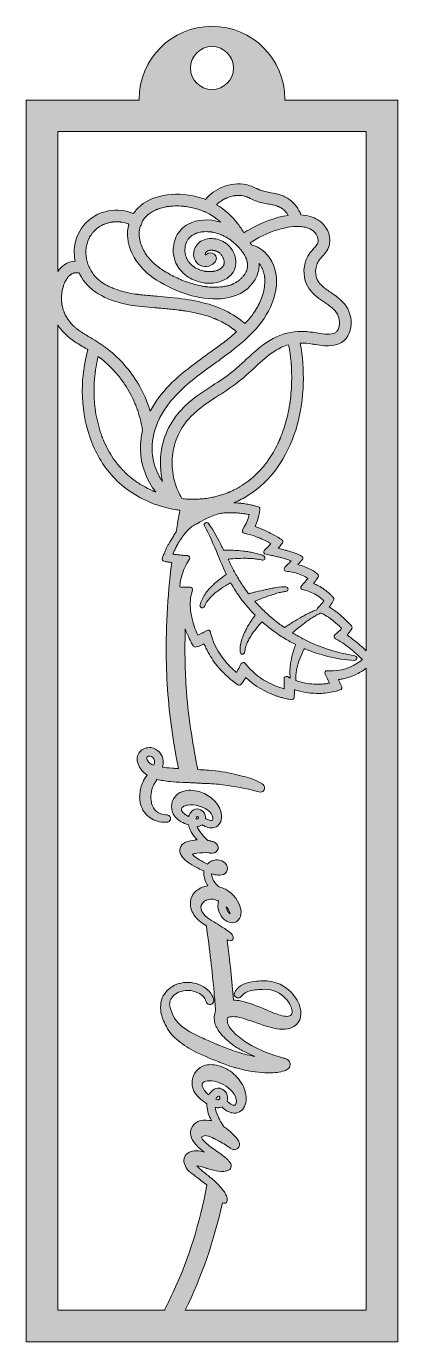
# Model space of a CAD drawing. Extents: x 1257 to 1743, y -1400 to 320.
import ezdxf

# ---------------------------------------------------------------- set-up
doc = ezdxf.new("R2010")
doc.units = 0
doc.header["$MEASUREMENT"] = 0
doc.layers.add('Layer 1', color=7, linetype='Continuous')

# ---------------------------------------------------------------- blocks, each defined once
blk = doc.blocks.new('block 2')
at = {"layer": 'Layer 1', "true_color": 0x231f20}
h = blk.add_hatch(color=250, dxfattribs=at)
h.dxf.hatch_style = 2
edge = h.paths.add_edge_path()
edge.add_spline(control_points=[(1595.3, 223.4), (1595.4, 223.8), (1595.4, 224.2), (1595.4, 224.6), (1595.4, 277.2), (1552.7, 319.9), (1500, 319.9), (1447.3, 319.9), (1404.6, 277.2), (1404.6, 224.6), (1404.6, 224.2), (1404.6, 223.8), (1404.7, 223.4), (1404.7, 223.4), (1257, 223.4), (1257, 223.4), (1257, 223.4), (1257, -1399.9), (1257, -1399.9), (1257, -1399.9), (1743, -1399.9), (1743, -1399.9), (1743, -1399.9), (1743, 223.4), (1743, 223.4), (1743, 223.4), (1595.3, 223.4), (1595.3, 223.4)], knot_values=[0, 0, 0, 0, 1, 1, 1, 2, 2, 2, 3, 3, 3, 4, 4, 4, 5, 5, 5, 6, 6, 6, 7, 7, 7, 8, 8, 8, 9, 9, 9, 9], degree=3, periodic=1)
edge = h.paths.add_edge_path()
edge.add_spline(control_points=[(1500, 293.5), (1515.5, 293.5), (1528.1, 280.9), (1528.1, 265.4), (1528.1, 249.8), (1515.5, 237.2), (1500, 237.2), (1484.5, 237.2), (1471.9, 249.8), (1471.9, 265.4), (1471.9, 280.9), (1484.5, 293.5), (1500, 293.5)], knot_values=[0, 0, 0, 0, 1, 1, 1, 2, 2, 2, 3, 3, 3, 4, 4, 4, 4], degree=3, periodic=1)
edge = h.paths.add_edge_path()
edge.add_spline(control_points=[(1414.5, 182.3), (1414.5, 182.3), (1585.5, 182.3), (1585.5, 182.3), (1585.5, 182.3), (1701.9, 182.3), (1701.9, 182.3), (1701.9, 182.3), (1701.9, -496.5), (1701.9, -496.5), (1700.8, -495.4), (1699.5, -494.3), (1698.1, -493), (1696.3, -491.3), (1694.5, -489.8), (1692.8, -488.4), (1692.8, -488.4), (1692.5, -488.1), (1692.5, -488.1), (1690.8, -486.6), (1688.9, -485), (1687, -483.5), (1684.6, -481.5), (1682.5, -480), (1680.6, -478.6), (1679.3, -477.7), (1678.2, -476.9), (1677.2, -476.2), (1677, -476.2), (1676.9, -476.1), (1676.8, -476), (1677.7, -474.9), (1678.6, -473.8), (1679.5, -472.6), (1680.6, -471.2), (1681.3, -470.1), (1681.4, -469.9), (1681.4, -469.9), (1682.8, -467.8), (1682.8, -467.8), (1683.5, -466.6), (1683.4, -465.1), (1682.5, -464.1), (1682.5, -464.1), (1681, -462.4), (1681, -462.4), (1680.3, -461.6), (1676.5, -457.5), (1671.2, -452.7), (1670.7, -452.2), (1670.2, -451.8), (1669.6, -451.3), (1668.7, -450.5), (1667.8, -449.7), (1666.8, -448.8), (1666.3, -448.4), (1665.9, -448.1), (1665.4, -447.7), (1664.2, -446.7), (1663, -445.8), (1661.8, -444.9), (1660, -443.6), (1658.2, -442.3), (1656.2, -441.1), (1655.2, -440.4), (1654.3, -439.9), (1653.3, -439.3), (1655.6, -436.3), (1657.1, -433.9), (1657.7, -432.9), (1657.7, -432.9), (1657.7, -432.8), (1657.7, -432.8), (1657.7, -432.8), (1659.1, -430.5), (1659.1, -430.5), (1659.8, -429.3), (1659.7, -427.8), (1658.7, -426.8), (1658.2, -426.3), (1657.8, -425.9), (1657.5, -425.6), (1657.2, -425.2), (1656.2, -424.2), (1654.8, -422.9), (1654.6, -422.7), (1654.3, -422.4), (1654.1, -422.2), (1653.6, -421.7), (1653, -421.2), (1652.3, -420.6), (1651.8, -420.2), (1651.2, -419.7), (1650.7, -419.3), (1650.2, -418.8), (1649.5, -418.3), (1648.9, -417.9), (1648.4, -417.4), (1647.7, -416.9), (1646.9, -416.4), (1646.3, -415.9), (1645.6, -415.4), (1644.9, -414.9), (1644.4, -414.6), (1644, -414.3), (1643.6, -414.1), (1643.3, -413.9), (1642.9, -413.7), (1642.6, -413.5), (1641.8, -412.9), (1640.9, -412.4), (1640.1, -411.9), (1640.1, -411.9), (1639.4, -411.6), (1639.4, -411.6), (1638.8, -411.3), (1638.2, -410.9), (1637.5, -410.6), (1636.6, -410.1), (1635.7, -409.7), (1634.7, -409.3), (1634.1, -409.1), (1633.5, -408.8), (1632.9, -408.5), (1633.9, -407.3), (1634.7, -406.2), (1635.3, -405.4), (1636.1, -404.2), (1636.7, -403.4), (1637, -403), (1637, -403), (1637.1, -402.8), (1637.1, -402.8), (1637.2, -402.8), (1637.2, -402.7), (1637.2, -402.6), (1637.2, -402.6), (1638.8, -400.4), (1638.8, -400.4), (1639.6, -399.1), (1639.4, -397.4), (1638.2, -396.4), (1638.2, -396.4), (1637, -395.4), (1637, -395.4), (1636.8, -395.2), (1636.5, -394.9), (1635.5, -394.2), (1635.5, -394.2), (1634.5, -393.5), (1634.5, -393.5), (1634.5, -393.5), (1634.5, -393.4), (1634.4, -393.4), (1633.7, -392.9), (1632.9, -392.4), (1631.8, -391.8), (1630.8, -391.1), (1629.6, -390.4), (1628.3, -389.8), (1623.2, -387.1), (1617.9, -385.2), (1612.4, -383.9), (1613.1, -383.1), (1613.7, -382.4), (1614.2, -381.9), (1615.4, -380.6), (1616.1, -379.7), (1616.4, -379.4), (1616.4, -379.4), (1618, -377.5), (1618, -377.5), (1618.6, -376.8), (1618.9, -375.9), (1618.7, -375), (1618.6, -374.1), (1618, -373.3), (1617.3, -372.9), (1617.3, -372.9), (1615.9, -372.1), (1615.9, -372.1), (1615.5, -371.8), (1612, -370.1), (1606.1, -368), (1605.6, -367.8), (1605.2, -367.7), (1604.7, -367.5), (1603.6, -367.2), (1602.6, -366.8), (1601.4, -366.4), (1601.4, -366.4), (1600.4, -366.2), (1600.4, -366.2), (1598.9, -365.7), (1597.4, -365.3), (1595.6, -364.9), (1594.7, -364.7), (1593.7, -364.4), (1592.7, -364.1), (1591.6, -363.8), (1590.4, -363.5), (1589.2, -363.2), (1588.4, -362.9), (1587.5, -362.7), (1586.6, -362.5), (1587.4, -361.6), (1588.1, -360.8), (1588.6, -360.3), (1589.5, -359.2), (1590.3, -358.1), (1590.6, -357.7), (1590.6, -357.7), (1592.1, -355.7), (1592.1, -355.7), (1592.7, -355), (1592.9, -354.1), (1592.7, -353.3), (1592.6, -352.4), (1592.1, -351.7), (1591.3, -351.3), (1591.3, -351.3), (1590.8, -350.9), (1590.8, -350.9), (1590.4, -350.7), (1589.9, -350.4), (1589.4, -350.1), (1588.6, -349.5), (1584.7, -347.2), (1579, -344.1), (1574.3, -341.7), (1566.1, -337.3), (1556.4, -334), (1560.7, -324.6), (1562.1, -316.5), (1562.3, -315.4), (1562.3, -315.4), (1562.8, -311.7), (1562.8, -311.7), (1563.1, -310.2), (1562.1, -308.7), (1560.7, -308.3), (1560.7, -308.3), (1557.2, -307.3), (1557.2, -307.3), (1557.2, -307.3), (1557.1, -307.3), (1557, -307.3), (1554.6, -306.6), (1552.1, -306), (1550.4, -305.7), (1547.9, -305.2), (1545.6, -304.8), (1543.3, -304.4), (1542, -304.2), (1540.6, -304), (1539.2, -303.9), (1537.8, -303.7), (1536.3, -303.5), (1534.5, -303.4), (1532.7, -303.2), (1530.8, -303.1), (1528.7, -303.1), (1535.3, -300.3), (1541.6, -297), (1547.5, -293.3), (1562.4, -283.8), (1575.5, -271.3), (1586.3, -256), (1596, -242.2), (1603.8, -226), (1609.5, -207.9), (1614.7, -191.2), (1618, -173.1), (1619.1, -154.2), (1620.2, -136.5), (1619.3, -118.4), (1616.5, -100.5), (1616.2, -98.5), (1615.8, -96.5), (1615.4, -94.3), (1620.5, -94.2), (1625.8, -94.6), (1631.1, -95.5), (1632.6, -95.7), (1634, -95.9), (1635.4, -96.2), (1639.2, -96.8), (1643.1, -97.5), (1647.1, -97.8), (1661.4, -99), (1672.4, -94.4), (1677.9, -84.8), (1683, -75.9), (1683.5, -63.4), (1679.2, -52.8), (1675.3, -43), (1667, -36.2), (1659.5, -30.9), (1658.1, -29.8), (1656.6, -28.8), (1655.1, -27.8), (1653, -26.4), (1650.9, -25), (1649, -23.5), (1649, -23.5), (1648, -22.8), (1648, -22.8), (1648, -22.8), (1648, -22.8), (1648, -22.8), (1647.9, -22.7), (1647.8, -22.7), (1647.8, -22.6), (1647.6, -22.5), (1647.4, -22.3), (1647.3, -22.3), (1647.3, -22.3), (1647.3, -22.2), (1647.2, -22.2), (1646.4, -21.5), (1645.6, -20.9), (1644.9, -20.2), (1643.3, -18.8), (1642, -17.4), (1640.8, -16.1), (1640.7, -15.9), (1640.6, -15.8), (1640.5, -15.6), (1640.4, -15.6), (1640.4, -15.5), (1640.4, -15.5), (1640.4, -15.5), (1639.7, -14.5), (1639.7, -14.5), (1639.2, -13.8), (1638.6, -12.9), (1638.1, -11.9), (1637.9, -11.5), (1637.7, -11.1), (1637.6, -10.7), (1637.6, -10.7), (1637.6, -10.7), (1637.6, -10.7), (1637.5, -10.6), (1637.5, -10.5), (1637.4, -10.4), (1637.4, -10.3), (1637.3, -10.2), (1637.3, -10.1), (1636.9, -9.1), (1636.6, -8.1), (1636.3, -7.2), (1635.2, -2.8), (1635.3, 1.9), (1636.6, 6.5), (1637.8, 10.7), (1640.1, 14.6), (1644.1, 18.9), (1648.4, 23.6), (1652.7, 28.7), (1653.9, 35.6), (1655.8, 47.5), (1649.6, 60.1), (1638.3, 67), (1632.3, 70.7), (1624.9, 72.8), (1616.3, 73.4), (1613.6, 81.2), (1608.5, 88), (1601.6, 93.3), (1597.9, 96.1), (1593.4, 98.3), (1588.4, 99.9), (1584.8, 101), (1581, 101.7), (1577.4, 102.3), (1576.1, 102.6), (1574.8, 102.8), (1573.5, 103.1), (1570.7, 103.6), (1568.4, 104.2), (1566.3, 104.8), (1565.2, 105.2), (1564.1, 105.5), (1563.1, 105.9), (1563.1, 105.9), (1563, 105.9), (1562.9, 105.9), (1562.5, 106.1), (1562.1, 106.2), (1561.7, 106.4), (1561.7, 106.4), (1561.6, 106.4), (1561.6, 106.4), (1561.4, 106.5), (1561.2, 106.6), (1561.1, 106.6), (1560.9, 106.7), (1560.8, 106.7), (1560.6, 106.8), (1560.6, 106.8), (1560.6, 106.8), (1560.6, 106.8), (1560.6, 106.8), (1560.4, 106.9), (1560.3, 106.9), (1560.3, 106.9), (1559.4, 107.3), (1559.4, 107.3), (1559.3, 107.4), (1559.1, 107.4), (1559, 107.5), (1559, 107.5), (1558.7, 107.7), (1558.7, 107.7), (1558.1, 107.9), (1557.6, 108.1), (1557.1, 108.3), (1557.1, 108.3), (1556.8, 108.5), (1556.8, 108.5), (1555.7, 109), (1554.6, 109.5), (1553.5, 110), (1551.1, 111), (1548.3, 112.2), (1545, 112.9), (1535, 115.1), (1523.9, 114), (1513.7, 109.7), (1505.1, 106.1), (1497.6, 100.7), (1491.5, 93.6), (1486.4, 95.5), (1480.9, 97), (1475.1, 98.2), (1459.5, 101.2), (1444.3, 101.1), (1431.1, 97.6), (1418.4, 94.4), (1407.6, 87.9), (1400.5, 79.4), (1399.4, 78.1), (1398.4, 76.7), (1397.4, 75.2), (1387.3, 79.4), (1375.7, 80.6), (1364.4, 78.6), (1351.6, 76.3), (1339.7, 69.3), (1331.7, 59.3), (1324.5, 50.2), (1320.4, 39.3), (1319.8, 27.6), (1319.5, 22.8), (1319.9, 17.9), (1320.8, 13), (1315.7, 12.7), (1311, 11.1), (1306.9, 8.2), (1303.6, 5.9), (1300.6, 2.9), (1298.1, -0.7), (1298.1, -0.7), (1298.1, 182.3), (1298.1, 182.3), (1298.1, 182.3), (1414.5, 182.3), (1414.5, 182.3)], knot_values=[0, 0, 0, 0, 1, 1, 1, 2, 2, 2, 3, 3, 3, 4, 4, 4, 5, 5, 5, 6, 6, 6, 7, 7, 7, 8, 8, 8, 9, 9, 9, 10, 10, 10, 11, 11, 11, 12, 12, 12, 13, 13, 13, 14, 14, 14, 15, 15, 15, 16, 16, 16, 17, 17, 17, 18, 18, 18, 19, 19, 19, 20, 20, 20, 21, 21, 21, 22, 22, 22, 23, 23, 23, 24, 24, 24, 25, 25, 25, 26, 26, 26, 27, 27, 27, 28, 28, 28, 29, 29, 29, 30, 30, 30, 31, 31, 31, 32, 32, 32, 33, 33, 33, 34, 34, 34, 35, 35, 35, 36, 36, 36, 37, 37, 37, 38, 38, 38, 39, 39, 39, 40, 40, 40, 41, 41, 41, 42, 42, 42, 43, 43, 43, 44, 44, 44, 45, 45, 45, 46, 46, 46, 47, 47, 47, 48, 48, 48, 49, 49, 49, 50, 50, 50, 51, 51, 51, 52, 52, 52, 53, 53, 53, 54, 54, 54, 55, 55, 55, 56, 56, 56, 57, 57, 57, 58, 58, 58, 59, 59, 59, 60, 60, 60, 61, 61, 61, 62, 62, 62, 63, 63, 63, 64, 64, 64, 65, 65, 65, 66, 66, 66, 67, 67, 67, 68, 68, 68, 69, 69, 69, 70, 70, 70, 71, 71, 71, 72, 72, 72, 73, 73, 73, 74, 74, 74, 75, 75, 75, 76, 76, 76, 77, 77, 77, 78, 78, 78, 79, 79, 79, 80, 80, 80, 81, 81, 81, 82, 82, 82, 83, 83, 83, 84, 84, 84, 85, 85, 85, 86, 86, 86, 87, 87, 87, 88, 88, 88, 89, 89, 89, 90, 90, 90, 91, 91, 91, 92, 92, 92, 93, 93, 93, 94, 94, 94, 95, 95, 95, 96, 96, 96, 97, 97, 97, 98, 98, 98, 99, 99, 99, 100, 100, 100, 101, 101, 101, 102, 102, 102, 103, 103, 103, 104, 104, 104, 105, 105, 105, 106, 106, 106, 107, 107, 107, 108, 108, 108, 109, 109, 109, 110, 110, 110, 111, 111, 111, 112, 112, 112, 113, 113, 113, 114, 114, 114, 115, 115, 115, 116, 116, 116, 117, 117, 117, 118, 118, 118, 119, 119, 119, 120, 120, 120, 121, 121, 121, 122, 122, 122, 123, 123, 123, 124, 124, 124, 125, 125, 125, 126, 126, 126, 127, 127, 127, 128, 128, 128, 129, 129, 129, 130, 130, 130, 131, 131, 131, 132, 132, 132, 133, 133, 133, 134, 134, 134, 135, 135, 135, 136, 136, 136, 137, 137, 137, 138, 138, 138, 139, 139, 139, 140, 140, 140, 141, 141, 141, 142, 142, 142, 143, 143, 143, 144, 144, 144, 145, 145, 145, 146, 146, 146, 147, 147, 147, 148, 148, 148, 149, 149, 149, 150, 150, 150, 151, 151, 151, 152, 152, 152, 153, 153, 153, 154, 154, 154, 155, 155, 155, 156, 156, 156, 156], degree=3, periodic=1)
edge = h.paths.add_edge_path()
edge.add_spline(control_points=[(1647.9, -527), (1647.9, -527), (1650.1, -531.3), (1650.1, -531.3), (1651.5, -534.1), (1652.8, -536.7), (1653.8, -538.9), (1652.3, -539.1), (1650.7, -539.4), (1648.9, -539.6), (1646.9, -539.8), (1644.9, -540), (1642.8, -540.1), (1640.6, -540.2), (1638.3, -540.3), (1635.8, -540.2), (1629.5, -540.1), (1619.9, -539.1), (1609.9, -535.4), (1609.6, -532.5), (1609.6, -529.4), (1610, -526), (1610.2, -523.9), (1610.6, -521.8), (1611.1, -519.6), (1611.5, -517.7), (1612.1, -515.7), (1612.8, -513.3), (1614, -509.4), (1615.5, -505.3), (1617.4, -500.9), (1618.2, -499.1), (1619.1, -497.1), (1620.1, -494.9), (1620.3, -494.5), (1620.5, -494.1), (1620.8, -493.7), (1624.7, -495.4), (1629.1, -497.1), (1634.7, -499.1), (1634.7, -499.1), (1641, -501.1), (1641, -501.1), (1641, -501.1), (1647.3, -502.9), (1647.3, -502.9), (1647.3, -502.9), (1651.5, -504), (1651.5, -504), (1662.8, -506.8), (1674.5, -508.5), (1686.2, -509.1), (1687.9, -509.2), (1689.2, -508), (1689.4, -506.4), (1689.6, -504.8), (1688.5, -503.3), (1686.9, -503.1), (1675.5, -501.2), (1664.4, -498.6), (1654, -495.3), (1654, -495.3), (1650, -494), (1650, -494), (1650, -494), (1644.1, -491.9), (1644.1, -491.9), (1644.1, -491.9), (1638.2, -489.6), (1638.2, -489.6), (1632.1, -487), (1627.2, -484.9), (1622.8, -482.7), (1617.7, -480.2), (1612.7, -477.4), (1608.2, -474.7), (1607.2, -474.2), (1606.3, -473.6), (1605.4, -473), (1606.4, -472.2), (1607.5, -471.2), (1608.8, -470.2), (1612.4, -467.2), (1615.7, -464.5), (1619.1, -461.9), (1621, -460.4), (1622.7, -459.1), (1624.3, -458), (1626.1, -456.7), (1627.8, -455.5), (1629.5, -454.4), (1631.5, -453.1), (1633.2, -452), (1634.8, -451.1), (1636.5, -450.2), (1638.2, -449.3), (1640, -448.5), (1640.7, -448.2), (1641.3, -447.6), (1641.6, -447), (1641.6, -447), (1642.3, -447.3), (1642.3, -447.3), (1649.6, -450.2), (1655.9, -455.1), (1660, -458.5), (1661.1, -459.4), (1662.3, -460.4), (1663.6, -461.6), (1664, -462), (1664.4, -462.3), (1664.8, -462.7), (1665.5, -463.3), (1666.2, -463.9), (1666.8, -464.5), (1666.8, -464.5), (1667.5, -465.2), (1667.5, -465.2), (1668.3, -465.9), (1669, -466.6), (1669.6, -467.2), (1668.1, -469), (1666.3, -471), (1664, -473), (1664, -473), (1660.9, -475.9), (1660.9, -475.9), (1660.1, -476.5), (1659.8, -477.5), (1659.9, -478.5), (1660, -479.4), (1660.6, -480.3), (1661.4, -480.8), (1661.4, -480.8), (1664.9, -482.7), (1664.9, -482.7), (1672.8, -487), (1680.1, -492.9), (1685.5, -497.6), (1685.5, -497.6), (1685.6, -497.7), (1685.6, -497.7), (1687, -498.9), (1688.4, -500.2), (1689.8, -501.4), (1691, -502.5), (1692.2, -503.6), (1693.6, -505), (1694.7, -506), (1695.7, -507), (1696.8, -508), (1695.8, -508.8), (1694.6, -509.7), (1693.3, -510.7), (1692.1, -511.5), (1690.6, -512.5), (1689, -513.5), (1688.1, -514), (1687.3, -514.5), (1686.4, -515), (1685.4, -515.5), (1684.6, -516), (1683.7, -516.4), (1674.8, -520.8), (1664.9, -523), (1655.7, -522.8), (1655.7, -522.8), (1650.7, -522.6), (1650.7, -522.6), (1649.6, -522.6), (1648.6, -523.1), (1648, -524), (1647.5, -524.9), (1647.4, -526.1), (1647.9, -527)], knot_values=[0, 0, 0, 0, 1, 1, 1, 2, 2, 2, 3, 3, 3, 4, 4, 4, 5, 5, 5, 6, 6, 6, 7, 7, 7, 8, 8, 8, 9, 9, 9, 10, 10, 10, 11, 11, 11, 12, 12, 12, 13, 13, 13, 14, 14, 14, 15, 15, 15, 16, 16, 16, 17, 17, 17, 18, 18, 18, 19, 19, 19, 20, 20, 20, 21, 21, 21, 22, 22, 22, 23, 23, 23, 24, 24, 24, 25, 25, 25, 26, 26, 26, 27, 27, 27, 28, 28, 28, 29, 29, 29, 30, 30, 30, 31, 31, 31, 32, 32, 32, 33, 33, 33, 34, 34, 34, 35, 35, 35, 36, 36, 36, 37, 37, 37, 38, 38, 38, 39, 39, 39, 40, 40, 40, 41, 41, 41, 42, 42, 42, 43, 43, 43, 44, 44, 44, 45, 45, 45, 46, 46, 46, 47, 47, 47, 48, 48, 48, 49, 49, 49, 50, 50, 50, 51, 51, 51, 52, 52, 52, 53, 53, 53, 54, 54, 54, 55, 55, 55, 56, 56, 56, 57, 57, 57, 58, 58, 58, 58], degree=3, periodic=1)
edge = h.paths.add_edge_path()
edge.add_spline(control_points=[(1602, -525.4), (1602, -527.7), (1602.2, -530), (1602.5, -532.2), (1602.5, -532.2), (1598.7, -530.3), (1598.7, -530.3), (1597.7, -529.8), (1596.6, -529.9), (1595.7, -530.5), (1594.8, -531), (1594.2, -532.1), (1594.3, -533.1), (1594.3, -533.1), (1594.5, -537.9), (1594.5, -537.9), (1594.6, -541.2), (1594.7, -544.1), (1594.6, -546.3), (1592.9, -545.8), (1591, -545.2), (1588.7, -544.5), (1583.6, -542.7), (1579.3, -540.9), (1575.3, -538.9), (1564.1, -533.3), (1554.1, -525.7), (1547, -517.3), (1545.6, -515.8), (1544.4, -514.3), (1543.3, -513), (1542.8, -512.2), (1541.9, -511.8), (1541, -511.8), (1540.9, -511.8), (1540.8, -511.8), (1540.7, -511.8), (1539.7, -511.9), (1538.7, -512.5), (1538.3, -513.4), (1538.3, -513.4), (1536.1, -517.5), (1536.1, -517.5), (1534.6, -520.5), (1533.1, -522.9), (1532, -524.8), (1525.9, -519.7), (1520.8, -514.5), (1516.2, -508.8), (1508.1, -498.8), (1502.1, -487.6), (1499.3, -477.2), (1498.7, -475.3), (1498.2, -473.5), (1497.9, -471.9), (1497.6, -470.9), (1497, -470.2), (1496.1, -469.8), (1495.2, -469.4), (1494.2, -469.4), (1493.4, -469.9), (1493.4, -469.9), (1489.5, -472.1), (1489.5, -472.1), (1486.4, -473.9), (1483.6, -475.1), (1481.3, -476), (1479.4, -471.9), (1476.1, -464.1), (1473.9, -454.7), (1473.4, -452.3), (1472.7, -449.4), (1472.3, -446.5), (1471.9, -443.5), (1471.7, -440.6), (1471.5, -438), (1471.5, -435.2), (1471.6, -432.5), (1471.8, -429.7), (1472.1, -426.8), (1472.6, -424.3), (1473.2, -421.9), (1473.2, -421.9), (1474.5, -417.2), (1474.5, -417.2), (1474.8, -416.3), (1474.6, -415.3), (1474, -414.5), (1473.4, -413.8), (1472.6, -413.3), (1471.6, -413.3), (1471.6, -413.3), (1471.6, -413.3), (1471.6, -413.3), (1471.6, -413.3), (1465.1, -413.4), (1465.1, -413.4), (1462.7, -413.4), (1460.2, -413.3), (1457.8, -413), (1457.9, -411.8), (1458.1, -410.5), (1458.2, -409.3), (1458.6, -406.6), (1459.1, -403.5), (1460, -400.3), (1460.8, -397.3), (1461.8, -394.1), (1463.3, -390.5), (1464.9, -386.6), (1466.6, -383.3), (1468.4, -380.4), (1468.4, -380.4), (1470.6, -376.8), (1470.6, -376.8), (1471.1, -375.9), (1471.2, -374.8), (1470.7, -373.9), (1470.2, -372.9), (1469.3, -372.3), (1468.2, -372.2), (1468.2, -372.2), (1464.1, -371.9), (1464.1, -371.9), (1462.5, -371.8), (1461, -371.6), (1459.5, -371.5), (1459.5, -371.5), (1457.8, -371.3), (1457.8, -371.3), (1455.9, -371.1), (1454.1, -370.9), (1452.5, -370.7), (1452.5, -370.7), (1450.6, -370.5), (1450.6, -370.5), (1449.9, -370.4), (1449.3, -370.3), (1448.8, -370.3), (1449.2, -369.3), (1449.6, -368.2), (1450.2, -367.1), (1450.8, -365.7), (1451.6, -364.1), (1452.4, -362.4), (1453.3, -360.7), (1454.2, -359), (1455.1, -357.2), (1455.6, -356.3), (1456.2, -355.4), (1456.8, -354.4), (1456.8, -354.4), (1456.8, -354.3), (1456.8, -354.3), (1457.2, -353.8), (1457.5, -353.3), (1457.8, -352.8), (1458.7, -351.3), (1459.7, -349.9), (1460.7, -348.5), (1462.8, -345.5), (1464.7, -343), (1466.5, -340.9), (1470.3, -336.5), (1474.1, -333.5), (1478.2, -331.5), (1478.7, -331.3), (1479.3, -331), (1479.9, -330.8), (1480.4, -330.6), (1481, -330.3), (1481.7, -329.7), (1481.8, -329.7), (1481.8, -329.7), (1481.8, -329.6), (1485.7, -327.3), (1498, -320.3), (1510.2, -317), (1510.4, -316.9), (1510.5, -316.9), (1510.7, -316.9), (1513, -316.6), (1515.4, -316.3), (1518.4, -316.2), (1521.3, -316), (1524.1, -316), (1526.9, -316), (1529.7, -316.1), (1532.2, -316.3), (1534.7, -316.5), (1537.3, -316.7), (1539.7, -317), (1541.7, -317.3), (1544.4, -317.7), (1546.8, -318.1), (1548.8, -318.5), (1547.7, -322.4), (1545.7, -328.5), (1542.3, -334.6), (1542.3, -334.6), (1540.1, -338.4), (1540.1, -338.4), (1539.6, -339.3), (1539.6, -340.3), (1539.9, -341.2), (1540.3, -342), (1541.1, -342.7), (1542.1, -342.9), (1542.1, -342.9), (1546.3, -343.9), (1546.3, -343.9), (1550.3, -344.8), (1554.1, -346), (1557.8, -347.4), (1561.3, -348.7), (1564.6, -350.2), (1567.6, -351.6), (1567.6, -351.6), (1568.6, -352.1), (1568.6, -352.1), (1571.2, -353.4), (1573.4, -354.4), (1575.4, -355.5), (1576, -355.9), (1576.6, -356.2), (1577.2, -356.5), (1575.8, -358), (1574, -360), (1571.9, -362.1), (1571.9, -362.1), (1568.7, -365.2), (1568.7, -365.2), (1567.9, -366), (1567.7, -367.2), (1568, -368.3), (1568.3, -369.3), (1569.2, -370.1), (1570.3, -370.4), (1570.3, -370.4), (1574.5, -371.2), (1574.5, -371.2), (1576.9, -371.6), (1578.9, -372), (1580.8, -372.5), (1582.8, -372.9), (1584.7, -373.4), (1586.6, -373.9), (1588.5, -374.3), (1590.1, -374.7), (1591.5, -375.1), (1591.5, -375.1), (1592.6, -375.4), (1592.6, -375.4), (1593.8, -375.7), (1594.9, -376), (1596, -376.4), (1598.7, -377.2), (1601.2, -378.1), (1603.6, -379.1), (1602.2, -380.6), (1600.4, -382.4), (1598.4, -384.3), (1598.4, -384.3), (1595.1, -387.4), (1595.1, -387.4), (1594.3, -388.2), (1594, -389.4), (1594.3, -390.5), (1594.6, -391.6), (1595.6, -392.4), (1596.7, -392.6), (1597.9, -392.8), (1599, -392.9), (1600.2, -393.1), (1600.2, -393.1), (1600.3, -393.1), (1600.3, -393.1), (1606.6, -393.8), (1612.4, -395.4), (1618.3, -398), (1621.2, -399.4), (1623.8, -400.8), (1625.6, -401.9), (1623.8, -404.1), (1622, -406.2), (1620.1, -408.3), (1620.1, -408.3), (1617, -411.6), (1617, -411.6), (1616.3, -412.4), (1616, -413.5), (1616.3, -414.5), (1616.6, -415.5), (1617.4, -416.3), (1618.4, -416.6), (1619.4, -416.8), (1620.4, -417.1), (1621.7, -417.4), (1627.3, -418.7), (1632.6, -421.1), (1638.4, -424.9), (1641, -426.7), (1642.9, -428.2), (1644.4, -429.5), (1644.4, -429.5), (1644.5, -429.5), (1644.5, -429.5), (1645.2, -430.1), (1645.9, -430.7), (1646.5, -431.2), (1644.8, -433.5), (1642.9, -435.7), (1641, -437.8), (1641, -437.8), (1638, -441), (1638, -441), (1637.5, -441.6), (1637.2, -442.3), (1637.2, -443), (1635.4, -443.6), (1633.7, -444.2), (1632, -444.9), (1630, -445.7), (1628.1, -446.6), (1626, -447.7), (1623.9, -448.7), (1621.8, -449.8), (1620.1, -450.8), (1620.1, -450.8), (1619.3, -451.2), (1619.3, -451.2), (1617.6, -452.2), (1615.9, -453.1), (1614.3, -454.1), (1610.8, -456.1), (1607.2, -458.3), (1603.7, -460.4), (1603.7, -460.4), (1602.6, -461.2), (1602.6, -461.2), (1600.6, -462.4), (1598.7, -463.6), (1596.7, -464.9), (1596.1, -465.3), (1595.5, -465.7), (1594.9, -466.1), (1594.9, -466.1), (1594.8, -466.1), (1594.8, -466.1), (1594.5, -466), (1594.3, -465.8), (1594, -465.6), (1589.5, -462.5), (1585.1, -459.1), (1580.8, -455.6), (1576.7, -452.2), (1572.3, -448.5), (1568.2, -444.4), (1563.8, -440.3), (1559.7, -435.8), (1556.7, -432.5), (1556.7, -432.5), (1556.1, -431.8), (1556.1, -431.8), (1557.5, -431.2), (1559, -430.6), (1560.4, -430), (1565.2, -428.1), (1569.2, -426.6), (1572.8, -425.3), (1575.2, -424.5), (1577.1, -423.8), (1578.9, -423.3), (1580.8, -422.7), (1582.9, -422), (1585, -421.4), (1587.2, -420.8), (1589.1, -420.3), (1591, -419.9), (1593.2, -419.5), (1595.1, -419.2), (1596.7, -419), (1598.3, -418.9), (1599.5, -417.5), (1599.5, -415.9), (1599.4, -414.3), (1598.1, -413), (1596.5, -413), (1592.7, -412.9), (1588.5, -413.2), (1583.7, -414), (1581.3, -414.3), (1579.2, -414.7), (1577.2, -415.1), (1575.3, -415.5), (1573.3, -415.9), (1571.4, -416.3), (1571.4, -416.3), (1570.6, -416.5), (1570.6, -416.5), (1566.1, -417.4), (1561.5, -418.6), (1557.3, -419.6), (1555.9, -419.9), (1554.5, -420.3), (1553.1, -420.6), (1553.1, -420.6), (1550.7, -421.2), (1550.7, -421.2), (1550.1, -421.4), (1549.5, -421.5), (1549, -421.7), (1548.6, -421.7), (1548.3, -421.8), (1547.9, -421.9), (1547.9, -421.9), (1546.1, -419.5), (1546.1, -419.5), (1544.9, -418), (1543.8, -416.4), (1542.6, -414.7), (1542.1, -414), (1541.7, -413.4), (1541.2, -412.7), (1540.7, -412.1), (1540.3, -411.4), (1539.8, -410.6), (1539.5, -410.2), (1539.2, -409.8), (1539, -409.4), (1538.7, -408.9), (1538.4, -408.4), (1538.1, -408), (1537.6, -407.3), (1537.1, -406.6), (1536.7, -405.8), (1533.8, -401.2), (1531, -396.3), (1528.3, -391.3), (1525.8, -386.6), (1523.4, -381.7), (1521, -376.8), (1523, -376.6), (1525, -376.4), (1527.2, -376.2), (1531.8, -375.9), (1536.2, -375.7), (1540.5, -375.6), (1542.5, -375.6), (1544.7, -375.6), (1547, -375.7), (1549.3, -375.7), (1551.4, -375.9), (1553.4, -376.1), (1555.5, -376.2), (1557.6, -376.5), (1559.7, -376.8), (1560.7, -377), (1561.7, -377.1), (1562.7, -377.4), (1563.7, -377.6), (1564.7, -377.8), (1565.6, -378.1), (1567.1, -378.5), (1568.7, -377.6), (1569.2, -376.1), (1569.7, -374.6), (1569, -372.9), (1567.5, -372.3), (1565.6, -371.5), (1563.5, -370.8), (1561.3, -370.1), (1558.8, -369.4), (1556.7, -368.9), (1554.7, -368.5), (1552.5, -368), (1550.2, -367.6), (1548, -367.2), (1545.8, -366.9), (1543.6, -366.6), (1541.1, -366.3), (1536.9, -365.7), (1532.3, -365.3), (1527.1, -365.1), (1524.7, -364.9), (1522.3, -364.9), (1520, -364.9), (1518.8, -364.8), (1517.7, -364.8), (1516.5, -364.8), (1516.5, -364.8), (1515.2, -364.9), (1515.2, -364.9), (1514.4, -363.4), (1513.7, -361.9), (1513, -360.5), (1508.3, -351.1), (1502.5, -340.2), (1495.3, -330), (1494.4, -328.7), (1492.6, -328.3), (1491.3, -329.2), (1489.9, -330), (1489.4, -331.8), (1490.2, -333.2), (1496.7, -345.1), (1502, -357.8), (1507.2, -370.1), (1510.8, -378.7), (1514.5, -387.6), (1518.6, -396.2), (1518.7, -396.3), (1518.8, -396.5), (1518.9, -396.7), (1518.3, -397.1), (1517.8, -397.5), (1517.2, -397.8), (1514.9, -399.4), (1513.1, -400.7), (1511.5, -402), (1507.3, -405.1), (1503.7, -408.2), (1500.6, -411.3), (1498.7, -413.1), (1497.1, -414.8), (1495.5, -416.5), (1494.1, -418.2), (1492.5, -420.2), (1491, -422.4), (1487.8, -427), (1485.6, -431.7), (1484.3, -436.5), (1483.9, -438.1), (1484.8, -439.7), (1486.3, -440.2), (1487.8, -440.7), (1489.5, -439.9), (1490.1, -438.5), (1491.6, -434.7), (1493.9, -431.1), (1497.2, -427.6), (1498.6, -426), (1500.1, -424.5), (1501.8, -423), (1503.3, -421.7), (1504.9, -420.3), (1506.9, -418.9), (1510, -416.5), (1513.5, -414.1), (1517.8, -411.5), (1519.6, -410.4), (1521.5, -409.4), (1523.5, -408.3), (1523.5, -408.3), (1523.7, -408.2), (1523.7, -408.2), (1524, -408), (1524.3, -407.9), (1524.5, -407.7), (1525.4, -409.2), (1526.1, -410.5), (1526.8, -411.8), (1527.4, -412.7), (1527.9, -413.6), (1528.5, -414.6), (1528.5, -414.6), (1529.2, -415.6), (1529.2, -415.6), (1529.4, -416), (1529.6, -416.4), (1529.9, -416.8), (1530.4, -417.7), (1531, -418.5), (1531.5, -419.4), (1531.9, -420), (1532.3, -420.5), (1532.7, -421.1), (1533.9, -423), (1535.2, -424.9), (1536.6, -426.6), (1536.6, -426.6), (1539.2, -430.2), (1539.2, -430.2), (1539.2, -430.2), (1543.2, -435.4), (1543.2, -435.4), (1543.2, -435.4), (1543.3, -435.4), (1543.3, -435.5), (1543.3, -435.5), (1547.6, -440.5), (1547.6, -440.5), (1550, -443.3), (1553.1, -446.7), (1556.6, -450.2), (1556.3, -450.5), (1556.1, -450.9), (1555.8, -451.2), (1554.3, -453.1), (1552.9, -455.1), (1551.6, -457), (1548.6, -461.4), (1546.2, -465.4), (1544.2, -469.3), (1542.9, -471.9), (1542, -474), (1541.2, -475.9), (1540.1, -478.4), (1539.3, -480.7), (1538.7, -482.9), (1537.1, -488.4), (1536.5, -493.4), (1536.8, -498.3), (1536.9, -499.9), (1538.2, -501.1), (1539.8, -501.1), (1539.8, -501.1), (1539.8, -501.1), (1539.8, -501.1), (1541.4, -501.1), (1542.7, -499.9), (1542.8, -498.3), (1543, -496.2), (1543.4, -494.1), (1544, -491.9), (1544.5, -490), (1545.3, -488), (1546.2, -485.8), (1547, -484), (1548, -482.1), (1549.2, -480), (1550.2, -478.2), (1551.4, -476.4), (1552.7, -474.5), (1555, -471.2), (1557.6, -467.7), (1560.7, -464.1), (1562.3, -462.3), (1563.7, -460.6), (1565.1, -459.2), (1565.3, -459), (1565.4, -458.8), (1565.6, -458.7), (1568.1, -460.9), (1570.6, -463), (1573.1, -465), (1576.9, -468), (1581.9, -471.9), (1587.3, -475.5), (1592.6, -479.1), (1598.1, -482.3), (1602.4, -484.7), (1605, -486.1), (1607.3, -487.3), (1609.5, -488.4), (1609.3, -489), (1609.1, -489.5), (1608.9, -490.1), (1608, -492.7), (1607.3, -494.9), (1606.6, -496.9), (1605.1, -501.9), (1604, -506.5), (1603.2, -510.8), (1602.8, -513.3), (1602.5, -515.7), (1602.3, -518), (1602, -520.7), (1601.9, -523.1), (1602, -525.4)], knot_values=[0, 0, 0, 0, 1, 1, 1, 2, 2, 2, 3, 3, 3, 4, 4, 4, 5, 5, 5, 6, 6, 6, 7, 7, 7, 8, 8, 8, 9, 9, 9, 10, 10, 10, 11, 11, 11, 12, 12, 12, 13, 13, 13, 14, 14, 14, 15, 15, 15, 16, 16, 16, 17, 17, 17, 18, 18, 18, 19, 19, 19, 20, 20, 20, 21, 21, 21, 22, 22, 22, 23, 23, 23, 24, 24, 24, 25, 25, 25, 26, 26, 26, 27, 27, 27, 28, 28, 28, 29, 29, 29, 30, 30, 30, 31, 31, 31, 32, 32, 32, 33, 33, 33, 34, 34, 34, 35, 35, 35, 36, 36, 36, 37, 37, 37, 38, 38, 38, 39, 39, 39, 40, 40, 40, 41, 41, 41, 42, 42, 42, 43, 43, 43, 44, 44, 44, 45, 45, 45, 46, 46, 46, 47, 47, 47, 48, 48, 48, 49, 49, 49, 50, 50, 50, 51, 51, 51, 52, 52, 52, 53, 53, 53, 54, 54, 54, 55, 55, 55, 56, 56, 56, 57, 57, 57, 58, 58, 58, 59, 59, 59, 60, 60, 60, 61, 61, 61, 62, 62, 62, 63, 63, 63, 64, 64, 64, 65, 65, 65, 66, 66, 66, 67, 67, 67, 68, 68, 68, 69, 69, 69, 70, 70, 70, 71, 71, 71, 72, 72, 72, 73, 73, 73, 74, 74, 74, 75, 75, 75, 76, 76, 76, 77, 77, 77, 78, 78, 78, 79, 79, 79, 80, 80, 80, 81, 81, 81, 82, 82, 82, 83, 83, 83, 84, 84, 84, 85, 85, 85, 86, 86, 86, 87, 87, 87, 88, 88, 88, 89, 89, 89, 90, 90, 90, 91, 91, 91, 92, 92, 92, 93, 93, 93, 94, 94, 94, 95, 95, 95, 96, 96, 96, 97, 97, 97, 98, 98, 98, 99, 99, 99, 100, 100, 100, 101, 101, 101, 102, 102, 102, 103, 103, 103, 104, 104, 104, 105, 105, 105, 106, 106, 106, 107, 107, 107, 108, 108, 108, 109, 109, 109, 110, 110, 110, 111, 111, 111, 112, 112, 112, 113, 113, 113, 114, 114, 114, 115, 115, 115, 116, 116, 116, 117, 117, 117, 118, 118, 118, 119, 119, 119, 120, 120, 120, 121, 121, 121, 122, 122, 122, 123, 123, 123, 124, 124, 124, 125, 125, 125, 126, 126, 126, 127, 127, 127, 128, 128, 128, 129, 129, 129, 130, 130, 130, 131, 131, 131, 132, 132, 132, 133, 133, 133, 134, 134, 134, 135, 135, 135, 136, 136, 136, 137, 137, 137, 138, 138, 138, 139, 139, 139, 140, 140, 140, 141, 141, 141, 142, 142, 142, 143, 143, 143, 144, 144, 144, 145, 145, 145, 146, 146, 146, 147, 147, 147, 148, 148, 148, 149, 149, 149, 150, 150, 150, 151, 151, 151, 152, 152, 152, 153, 153, 153, 154, 154, 154, 155, 155, 155, 156, 156, 156, 157, 157, 157, 158, 158, 158, 159, 159, 159, 160, 160, 160, 161, 161, 161, 162, 162, 162, 163, 163, 163, 164, 164, 164, 165, 165, 165, 166, 166, 166, 167, 167, 167, 168, 168, 168, 169, 169, 169, 170, 170, 170, 171, 171, 171, 172, 172, 172, 173, 173, 173, 174, 174, 174, 175, 175, 175, 176, 176, 176, 177, 177, 177, 178, 178, 178, 179, 179, 179, 180, 180, 180, 181, 181, 181, 182, 182, 182, 183, 183, 183, 184, 184, 184, 185, 185, 185, 186, 186, 186, 187, 187, 187, 188, 188, 188, 189, 189, 189, 190, 190, 190, 191, 191, 191, 192, 192, 192, 193, 193, 193, 194, 194, 194, 195, 195, 195, 196, 196, 196, 197, 197, 197, 198, 198, 198, 199, 199, 199, 200, 200, 200, 201, 201, 201, 202, 202, 202, 203, 203, 203, 204, 204, 204, 205, 205, 205, 206, 206, 206, 207, 207, 207, 208, 208, 208, 209, 209, 209, 210, 210, 210, 211, 211, 211, 212, 212, 212, 213, 213, 213, 214, 214, 214, 215, 215, 215, 216, 216, 216, 217, 217, 217, 218, 218, 218, 219, 219, 219, 220, 220, 220, 221, 221, 221, 222, 222, 222, 223, 223, 223, 223], degree=3, periodic=1)
edge = h.paths.add_edge_path()
edge.add_spline(control_points=[(1434.5, -271.5), (1434.8, -272.8), (1435, -274.1), (1435.3, -275.4), (1434.7, -274.4), (1434, -273.3), (1433.2, -272.1), (1432.5, -271), (1431.8, -269.7), (1430.8, -268), (1424.8, -257), (1421.6, -244.5), (1421.6, -232), (1421.5, -219.5), (1424.7, -206.3), (1430.8, -193.8), (1433.7, -188), (1437.1, -182.2), (1441.2, -176.6), (1443.2, -173.8), (1444.5, -172.1), (1446.7, -169.4), (1448.8, -166.9), (1451.1, -164.4), (1453.6, -161.8), (1468.4, -146.2), (1485.1, -134.2), (1502.8, -121.4), (1507.3, -118.2), (1511.9, -114.9), (1516.5, -111.5), (1538.8, -95), (1563.7, -75.1), (1576.4, -47.5), (1583.5, -32), (1586, -16.7), (1583.6, -3.1), (1581, 11.6), (1572.7, 24.1), (1561.3, 30.3), (1558.4, 31.9), (1555.3, 33.1), (1552.2, 33.9), (1551.4, 34.9), (1550.6, 35.9), (1549.8, 37), (1564.9, 46.7), (1580.5, 53.2), (1596.2, 56.6), (1601.4, 57.7), (1605.1, 58.1), (1609.8, 58.2), (1612.3, 58.3), (1614.5, 58.2), (1616.6, 58), (1616.6, 58), (1617.9, 57.9), (1617.9, 57.9), (1618.1, 57.9), (1618.5, 57.8), (1619, 57.7), (1619.9, 57.6), (1621, 57.4), (1622.2, 57.1), (1626.8, 56), (1629.8, 54.6), (1632.3, 52.6), (1635.7, 49.7), (1637.8, 46.6), (1638.7, 42.9), (1639.5, 39.5), (1638.8, 36.4), (1636.4, 33.3), (1635.2, 31.7), (1633.8, 30.1), (1632.3, 28.5), (1629.9, 25.7), (1627.3, 22.9), (1625.4, 19.4), (1619.3, 8.1), (1618.7, -5.6), (1623.7, -17.1), (1627.7, -26.3), (1635.5, -32.7), (1642.5, -37.7), (1644.1, -38.8), (1645.6, -39.8), (1647.2, -40.9), (1649.1, -42.2), (1651.1, -43.5), (1652.9, -44.9), (1652.9, -44.9), (1653.1, -45.1), (1653.1, -45.1), (1653.5, -45.3), (1653.8, -45.6), (1654.2, -45.8), (1654.2, -45.9), (1654.3, -45.9), (1654.3, -46), (1654.4, -46), (1654.5, -46.1), (1654.6, -46.2), (1654.6, -46.2), (1654.7, -46.3), (1654.7, -46.3), (1655.6, -47), (1656.5, -47.7), (1657.2, -48.3), (1658.7, -49.6), (1660.1, -51), (1661.4, -52.5), (1661.6, -52.8), (1661.9, -53.1), (1662.2, -53.4), (1662.2, -53.4), (1662.3, -53.6), (1662.3, -53.6), (1662.3, -53.6), (1662.4, -53.6), (1662.4, -53.7), (1662.4, -53.7), (1662.5, -53.8), (1662.5, -53.8), (1662.5, -53.9), (1662.6, -54), (1662.7, -54.1), (1663.3, -54.9), (1663.8, -55.7), (1664.2, -56.5), (1665, -58), (1665.5, -59.4), (1666, -61.6), (1666.6, -63.9), (1666.7, -64.7), (1666.8, -67.1), (1666.8, -68.3), (1666.7, -69.3), (1666.7, -70.2), (1666.7, -70.2), (1666.6, -70.5), (1666.6, -70.5), (1666.6, -71.4), (1666.6, -71.4), (1666.3, -72.6), (1666.1, -73.5), (1665.8, -74.4), (1665.5, -75.3), (1665.5, -75.3), (1665.4, -75.7), (1665.4, -75.7), (1665.4, -75.7), (1665.3, -75.8), (1665.3, -75.9), (1665.1, -76.3), (1664.8, -76.8), (1664.6, -77.3), (1663.7, -78.6), (1662.9, -79.6), (1661.9, -80.2), (1658.7, -82.4), (1655.1, -82.8), (1650.8, -82.7), (1646.5, -82.6), (1643, -82), (1638.7, -81.3), (1638.7, -81.3), (1637.2, -81), (1637.2, -81), (1629.4, -79.7), (1623, -79), (1617.1, -79), (1603.9, -79), (1591.4, -82.1), (1579.9, -88.3), (1566.4, -95.5), (1555.3, -105.9), (1544.4, -115.9), (1539.2, -120.8), (1533.7, -125.9), (1528.1, -130.5), (1519.4, -137.6), (1509.7, -143.9), (1500.4, -150), (1489.8, -156.9), (1479, -164), (1469.2, -172.4), (1451.5, -187.6), (1439.7, -206.9), (1435, -228.3), (1431.9, -242.4), (1431.7, -257.3), (1434.5, -271.5)], knot_values=[0, 0, 0, 0, 1, 1, 1, 2, 2, 2, 3, 3, 3, 4, 4, 4, 5, 5, 5, 6, 6, 6, 7, 7, 7, 8, 8, 8, 9, 9, 9, 10, 10, 10, 11, 11, 11, 12, 12, 12, 13, 13, 13, 14, 14, 14, 15, 15, 15, 16, 16, 16, 17, 17, 17, 18, 18, 18, 19, 19, 19, 20, 20, 20, 21, 21, 21, 22, 22, 22, 23, 23, 23, 24, 24, 24, 25, 25, 25, 26, 26, 26, 27, 27, 27, 28, 28, 28, 29, 29, 29, 30, 30, 30, 31, 31, 31, 32, 32, 32, 33, 33, 33, 34, 34, 34, 35, 35, 35, 36, 36, 36, 37, 37, 37, 38, 38, 38, 39, 39, 39, 40, 40, 40, 41, 41, 41, 42, 42, 42, 43, 43, 43, 44, 44, 44, 45, 45, 45, 46, 46, 46, 47, 47, 47, 48, 48, 48, 49, 49, 49, 50, 50, 50, 51, 51, 51, 52, 52, 52, 53, 53, 53, 54, 54, 54, 55, 55, 55, 56, 56, 56, 57, 57, 57, 58, 58, 58, 59, 59, 59, 60, 60, 60, 61, 61, 61, 62, 62, 62, 63, 63, 63, 64, 64, 64, 64], degree=3, periodic=1)
edge = h.paths.add_edge_path()
edge.add_spline(control_points=[(1335.4, 30.5), (1335.4, 30.6), (1335.4, 30.7), (1335.4, 30.8), (1335.8, 33), (1336.3, 35.2), (1336.9, 37.3), (1337.3, 38.4), (1337.6, 39.4), (1338, 40.4), (1338.1, 40.6), (1338.2, 40.7), (1338.3, 40.9), (1338.3, 40.9), (1338.3, 41.1), (1338.3, 41.1), (1338.6, 41.6), (1338.8, 42.1), (1339.1, 42.6), (1340.1, 44.6), (1341.3, 46.6), (1342.7, 48.5), (1342.8, 48.6), (1342.9, 48.8), (1343, 48.9), (1343, 49), (1343, 49), (1343.1, 49), (1343.1, 49), (1343.2, 49.2), (1343.2, 49.2), (1343.5, 49.6), (1343.9, 50.1), (1344.3, 50.5), (1345.3, 51.6), (1346, 52.4), (1346.8, 53.1), (1347.6, 53.9), (1348.5, 54.7), (1349.5, 55.6), (1349.5, 55.6), (1349.6, 55.7), (1349.6, 55.7), (1349.8, 55.8), (1349.9, 55.9), (1350.1, 56), (1350.2, 56.1), (1350.2, 56.1), (1350.3, 56.2), (1350.8, 56.5), (1351.3, 56.9), (1352, 57.4), (1353.2, 58.2), (1354.4, 58.9), (1355.7, 59.6), (1356.1, 59.8), (1356.5, 60), (1356.9, 60.2), (1356.9, 60.2), (1357.8, 60.6), (1357.8, 60.6), (1358, 60.7), (1358.1, 60.8), (1358.3, 60.9), (1358.4, 60.9), (1358.5, 61), (1358.6, 61), (1358.8, 61.1), (1359, 61.2), (1359.1, 61.3), (1359.9, 61.7), (1360.9, 61.9), (1361.9, 62.2), (1361.9, 62.2), (1362.6, 62.4), (1362.6, 62.4), (1364.1, 62.9), (1365.5, 63.2), (1366.8, 63.5), (1367.5, 63.6), (1368.2, 63.8), (1369, 63.9), (1369.1, 63.9), (1369.4, 64), (1369.6, 64), (1369.6, 64), (1369.9, 64), (1369.9, 64), (1370, 64), (1370.1, 64), (1370.2, 64.1), (1371.6, 64.2), (1373, 64.3), (1374.5, 64.3), (1375.9, 64.3), (1377.3, 64.3), (1378.8, 64.2), (1379.3, 64.1), (1379.7, 64.1), (1380.1, 64.1), (1380.1, 64.1), (1380.9, 64), (1380.9, 64), (1380.9, 64), (1380.9, 64), (1380.9, 64), (1380.9, 64), (1381, 64), (1381, 64), (1381.4, 63.9), (1381.8, 63.9), (1382.2, 63.8), (1385.1, 63.3), (1387.8, 62.5), (1390.4, 61.5), (1390.6, 61.5), (1390.9, 61.4), (1391.1, 61.3), (1389.5, 55.4), (1389.1, 49.4), (1389.7, 43.3), (1391.2, 29.3), (1397.7, 15.7), (1408.5, 3.9), (1416.9, -5.1), (1428, -13), (1442.5, -20.4), (1456.3, -27.4), (1470.1, -32.1), (1483.7, -34.6), (1500, -37.5), (1514.5, -37.1), (1526.9, -33.5), (1541.3, -29.3), (1553.5, -19), (1558.7, -6.7), (1561, -1.2), (1562, 4.5), (1561.7, 10.2), (1561.7, 10.2), (1562.2, 9.4), (1562.2, 9.4), (1563, 8.3), (1563.8, 7), (1564.5, 5.7), (1564.8, 5.1), (1565.2, 4.5), (1565.4, 3.9), (1565.5, 3.9), (1565.5, 3.8), (1565.5, 3.8), (1565.6, 3.6), (1565.7, 3.4), (1565.8, 3.1), (1565.8, 3.1), (1566, 2.7), (1566, 2.7), (1566, 2.7), (1566, 2.6), (1566.1, 2.6), (1566.6, 1.3), (1567, 0), (1567.5, -1.4), (1567.9, -2.8), (1568.2, -4.1), (1568.5, -5.4), (1568.6, -6), (1568.7, -6.7), (1568.9, -7.7), (1568.9, -7.7), (1568.9, -7.8), (1568.9, -8), (1569, -8.3), (1569, -8.7), (1569, -9.2), (1569.3, -11.9), (1569.3, -15), (1568.9, -18.4), (1568.4, -24.3), (1566.5, -31.5), (1564, -37.8), (1563.1, -40.1), (1561.4, -43.6), (1559.8, -46.5), (1558, -49.6), (1556.1, -52.7), (1554, -55.6), (1551, -59.9), (1547.4, -64.3), (1543.2, -68.8), (1535.5, -62), (1526.8, -56.3), (1517.2, -51.7), (1506.6, -46.6), (1495.1, -42.8), (1482, -40), (1471.3, -37.6), (1459.9, -36), (1444.9, -34.5), (1439.4, -33.9), (1433.8, -33.5), (1428.4, -33.1), (1421.9, -32.5), (1415.1, -32), (1408.5, -31.3), (1406.8, -31.1), (1405.2, -30.9), (1403.5, -30.7), (1403.5, -30.7), (1403.4, -30.7), (1403.4, -30.7), (1403.3, -30.7), (1403.2, -30.6), (1403, -30.6), (1403, -30.6), (1403, -30.6), (1403, -30.6), (1403, -30.6), (1402.9, -30.6), (1402.9, -30.6), (1402.8, -30.6), (1402.8, -30.6), (1402.7, -30.6), (1402.5, -30.6), (1402.4, -30.5), (1402.2, -30.5), (1402.1, -30.5), (1402.1, -30.5), (1402, -30.5), (1401.2, -30.4), (1400.3, -30.2), (1399.4, -30.1), (1395.9, -29.6), (1392.8, -29), (1389.7, -28.3), (1382.8, -26.8), (1376.6, -25), (1370.8, -22.7), (1370.6, -22.6), (1370.5, -22.5), (1370.3, -22.5), (1370.3, -22.5), (1369.7, -22.2), (1369.7, -22.2), (1369.7, -22.2), (1369.6, -22.2), (1369.6, -22.2), (1368.8, -21.8), (1368, -21.5), (1367.2, -21.1), (1366, -20.5), (1364.7, -19.9), (1363.1, -19.1), (1360.2, -17.5), (1357.4, -15.8), (1354.8, -14), (1354.6, -13.9), (1354.4, -13.7), (1354.2, -13.6), (1354, -13.4), (1353.8, -13.3), (1353.6, -13.1), (1353.5, -13.1), (1353.5, -13), (1353.4, -13), (1353.4, -12.9), (1353.3, -12.9), (1353.3, -12.8), (1353.1, -12.7), (1353, -12.6), (1352.8, -12.5), (1352.8, -12.5), (1352.6, -12.3), (1352.6, -12.3), (1351.7, -11.5), (1350.8, -10.7), (1349.9, -9.9), (1348.4, -8.4), (1346.9, -6.8), (1345.2, -4.8), (1345.2, -4.7), (1345.1, -4.6), (1345, -4.5), (1344.9, -4.4), (1344.8, -4.3), (1344.7, -4.1), (1344.3, -3.6), (1344, -3.1), (1343.6, -2.6), (1343, -1.6), (1342.3, -0.6), (1341.8, 0.4), (1341.2, 1.3), (1340.7, 2.3), (1340.1, 3.5), (1340.1, 3.5), (1340.1, 3.5), (1340.1, 3.5), (1339.8, 4), (1339.5, 4.5), (1339.3, 5.1), (1339.2, 5.2), (1339.2, 5.3), (1339.1, 5.5), (1339.1, 5.5), (1339, 5.8), (1339, 5.8), (1338.9, 5.8), (1338.9, 5.9), (1338.9, 6), (1338.9, 6), (1338.8, 6), (1338.8, 6.1), (1338.8, 6.2), (1338.7, 6.4), (1338.7, 6.5), (1338.7, 6.5), (1338.3, 7.4), (1338.3, 7.4), (1338.1, 8), (1337.9, 8.5), (1337.7, 9.1), (1337.3, 10.1), (1337, 11.2), (1336.7, 12.4), (1336.4, 13.6), (1336.1, 14.7), (1335.9, 15.7), (1335.9, 15.7), (1335.6, 17.5), (1335.6, 17.5), (1335.5, 17.7), (1335.5, 17.8), (1335.5, 18), (1335.5, 18.1), (1335.5, 18.1), (1335.5, 18.1), (1335.5, 18.1), (1335.4, 18.4), (1335.4, 18.4), (1335.1, 21), (1335, 23), (1335, 24.9), (1335, 26), (1335.1, 27.1), (1335.1, 28.3), (1335.2, 28.9), (1335.3, 29.4), (1335.3, 30), (1335.3, 30.1), (1335.3, 30.2), (1335.3, 30.4), (1335.3, 30.3), (1335.3, 30.2), (1335.3, 30.2), (1335.4, 30.3), (1335.4, 30.5), (1335.4, 30.5)], knot_values=[0, 0, 0, 0, 1, 1, 1, 2, 2, 2, 3, 3, 3, 4, 4, 4, 5, 5, 5, 6, 6, 6, 7, 7, 7, 8, 8, 8, 9, 9, 9, 10, 10, 10, 11, 11, 11, 12, 12, 12, 13, 13, 13, 14, 14, 14, 15, 15, 15, 16, 16, 16, 17, 17, 17, 18, 18, 18, 19, 19, 19, 20, 20, 20, 21, 21, 21, 22, 22, 22, 23, 23, 23, 24, 24, 24, 25, 25, 25, 26, 26, 26, 27, 27, 27, 28, 28, 28, 29, 29, 29, 30, 30, 30, 31, 31, 31, 32, 32, 32, 33, 33, 33, 34, 34, 34, 35, 35, 35, 36, 36, 36, 37, 37, 37, 38, 38, 38, 39, 39, 39, 40, 40, 40, 41, 41, 41, 42, 42, 42, 43, 43, 43, 44, 44, 44, 45, 45, 45, 46, 46, 46, 47, 47, 47, 48, 48, 48, 49, 49, 49, 50, 50, 50, 51, 51, 51, 52, 52, 52, 53, 53, 53, 54, 54, 54, 55, 55, 55, 56, 56, 56, 57, 57, 57, 58, 58, 58, 59, 59, 59, 60, 60, 60, 61, 61, 61, 62, 62, 62, 63, 63, 63, 64, 64, 64, 65, 65, 65, 66, 66, 66, 67, 67, 67, 68, 68, 68, 69, 69, 69, 70, 70, 70, 71, 71, 71, 72, 72, 72, 73, 73, 73, 74, 74, 74, 75, 75, 75, 76, 76, 76, 77, 77, 77, 78, 78, 78, 79, 79, 79, 80, 80, 80, 81, 81, 81, 82, 82, 82, 83, 83, 83, 84, 84, 84, 85, 85, 85, 86, 86, 86, 87, 87, 87, 88, 88, 88, 89, 89, 89, 90, 90, 90, 91, 91, 91, 92, 92, 92, 93, 93, 93, 94, 94, 94, 95, 95, 95, 96, 96, 96, 97, 97, 97, 98, 98, 98, 99, 99, 99, 100, 100, 100, 101, 101, 101, 102, 102, 102, 103, 103, 103, 104, 104, 104, 105, 105, 105, 106, 106, 106, 107, 107, 107, 108, 108, 108, 109, 109, 109, 110, 110, 110, 111, 111, 111, 112, 112, 112, 113, 113, 113, 114, 114, 114, 115, 115, 115, 116, 116, 116, 117, 117, 117, 118, 118, 118, 119, 119, 119, 119], degree=3, periodic=1)
edge = h.paths.add_edge_path()
edge.add_spline(control_points=[(1427.7, 80.4), (1427.7, 80.4), (1428.2, 80.6), (1428.2, 80.6), (1428.4, 80.7), (1428.7, 80.9), (1429.1, 81), (1430.2, 81.4), (1431.3, 81.8), (1432.7, 82.2), (1435.2, 83), (1437.7, 83.5), (1440.3, 84), (1440.8, 84.1), (1441.3, 84.2), (1441.9, 84.3), (1442, 84.3), (1442.1, 84.3), (1442.2, 84.3), (1442.2, 84.3), (1442.6, 84.3), (1442.6, 84.3), (1442.7, 84.4), (1442.9, 84.4), (1443.1, 84.4), (1444.8, 84.6), (1446.6, 84.7), (1448.7, 84.9), (1452.1, 85.1), (1455.7, 85.1), (1459.1, 84.9), (1460.8, 84.8), (1462.4, 84.6), (1464, 84.5), (1464.6, 84.4), (1465.3, 84.3), (1466, 84.2), (1466, 84.2), (1466.3, 84.2), (1466.3, 84.2), (1466.3, 84.2), (1466.4, 84.2), (1466.4, 84.2), (1466.4, 84.2), (1467.8, 84), (1467.8, 84), (1470.9, 83.5), (1473.7, 82.9), (1476.3, 82.3), (1480.9, 81.1), (1485.3, 79.7), (1489.4, 78), (1489.4, 78), (1489.5, 78), (1489.5, 78), (1489.6, 77.9), (1489.7, 77.9), (1489.8, 77.8), (1490, 77.8), (1490.2, 77.7), (1490.3, 77.6), (1490.5, 77.5), (1490.8, 77.4), (1490.9, 77.3), (1491.6, 77), (1492.3, 76.7), (1492.9, 76.4), (1495, 75.3), (1497.2, 74.1), (1499.4, 72.7), (1501, 71.8), (1502.2, 70.9), (1503.4, 70.1), (1504, 69.7), (1504.6, 69.3), (1505.2, 68.8), (1505.4, 68.7), (1505.6, 68.5), (1505.8, 68.3), (1505.8, 68.3), (1506.1, 68.2), (1506.1, 68.2), (1506.2, 68.1), (1506.3, 68), (1506.4, 67.9), (1508.1, 66.6), (1509.7, 65.2), (1511.2, 63.9), (1496.1, 68.5), (1480.8, 67.6), (1468.8, 61.2), (1461.9, 57.5), (1456.4, 51.8), (1453.2, 45.2), (1450.1, 38.4), (1448.7, 31.1), (1449.4, 23.9), (1450.2, 16.2), (1452.7, 9.2), (1456.8, 3.6), (1461.3, -2.5), (1467.1, -7.4), (1473.8, -10.7), (1488.2, -17.7), (1504.7, -17.9), (1517, -11.3), (1524.6, -7.2), (1529.8, -0.3), (1530.9, 7.1), (1532, 14.7), (1529.9, 22.8), (1525, 29.4), (1520.9, 35), (1515.6, 38.8), (1509.4, 40.8), (1503.7, 42.6), (1497.6, 42.9), (1492.1, 41.6), (1485.8, 40.1), (1480.5, 36), (1478, 30.6), (1476.1, 26.5), (1475.5, 22.4), (1476.2, 18.6), (1476.8, 14.8), (1479.1, 11.3), (1482.5, 8.7), (1488.8, 4.1), (1497.8, 5.1), (1503.4, 10.9), (1504.9, 12.4), (1505.7, 14.5), (1505.7, 16.6), (1505.6, 18.7), (1504.8, 20.5), (1503.4, 21.8), (1500.2, 24.7), (1495.5, 24.7), (1492.6, 21.7), (1492.6, 21.7), (1492.5, 21.6), (1492.4, 21.5), (1492.3, 21.5), (1492.3, 21.4), (1492.2, 21.3), (1492.1, 21.3), (1492.1, 21.2), (1492, 21.2), (1491.9, 21.2), (1491.9, 21.1), (1491.8, 21.1), (1491.8, 21.1), (1491.7, 21.1), (1491.7, 21.1), (1491.6, 21.1), (1491.6, 21.1), (1491.6, 21.1), (1491.6, 21.1), (1491.5, 21.1), (1491.4, 21.2), (1491.4, 21.2), (1491.4, 21.2), (1491.4, 21.2), (1491.4, 21.2), (1491.4, 21.2), (1491.4, 21.2), (1491.4, 21.2), (1491.4, 21.2), (1491.4, 21.2), (1491.4, 21.2), (1491.2, 21.4), (1491.2, 21.4), (1491.2, 21.4), (1491.2, 21.4), (1491.2, 21.4), (1491.2, 21.4), (1491.2, 21.5), (1491.2, 21.5), (1491.2, 21.6), (1491.1, 21.6), (1491.1, 21.7), (1491.1, 21.7), (1491.1, 21.7), (1491.1, 21.8), (1491.1, 21.9), (1491.1, 22), (1491.1, 22.1), (1491.2, 22.2), (1491.2, 22.3), (1491.2, 22.5), (1491.2, 22.5), (1491.3, 22.6), (1491.3, 22.6), (1491.3, 22.9), (1491.5, 23.3), (1491.6, 23.6), (1491.6, 23.7), (1491.6, 23.8), (1491.7, 23.8), (1491.7, 23.8), (1491.8, 24.1), (1491.8, 24.1), (1491.9, 24.3), (1492.1, 24.5), (1492.2, 24.7), (1492.3, 24.8), (1492.3, 24.8), (1492.4, 24.9), (1492.4, 25), (1492.5, 25), (1492.5, 25.1), (1492.7, 25.2), (1492.8, 25.3), (1492.9, 25.4), (1492.9, 25.4), (1493, 25.5), (1493, 25.5), (1493, 25.5), (1493, 25.5), (1493.1, 25.5), (1493.2, 25.6), (1493.4, 25.7), (1493.5, 25.8), (1493.8, 26), (1494.2, 26.2), (1494.5, 26.3), (1494.5, 26.3), (1494.6, 26.4), (1494.6, 26.4), (1494.7, 26.4), (1494.8, 26.5), (1494.9, 26.5), (1495.6, 26.7), (1496.3, 26.9), (1497.2, 27), (1497.2, 27), (1497.5, 27.1), (1497.5, 27.1), (1498.1, 27.1), (1498.6, 27.1), (1499.1, 27.1), (1499.5, 27.1), (1500, 27.1), (1500.5, 27.1), (1500.7, 27.1), (1500.9, 27.1), (1501, 27), (1501.1, 27), (1501.2, 27), (1501.3, 27), (1501.3, 27), (1501.3, 27), (1501.3, 27), (1501.3, 27), (1501.4, 27), (1501.5, 27), (1501.6, 27), (1501.7, 26.9), (1501.8, 26.9), (1501.9, 26.9), (1502, 26.9), (1502.1, 26.9), (1502.1, 26.9), (1502.5, 26.8), (1502.5, 26.8), (1502.9, 26.7), (1503.3, 26.6), (1503.7, 26.5), (1503.7, 26.5), (1503.8, 26.5), (1503.8, 26.5), (1504.2, 26.4), (1504.7, 26.2), (1505.2, 26), (1505.6, 25.9), (1506, 25.8), (1506.4, 25.6), (1506.5, 25.6), (1506.5, 25.6), (1506.6, 25.5), (1506.7, 25.5), (1506.7, 25.5), (1506.8, 25.4), (1506.8, 25.4), (1506.9, 25.4), (1506.9, 25.4), (1507.3, 25.2), (1507.7, 25), (1508, 24.8), (1508.4, 24.6), (1508.7, 24.4), (1509, 24.2), (1509.1, 24.1), (1509.2, 24.1), (1509.2, 24), (1509.3, 23.9), (1509.4, 23.9), (1509.5, 23.8), (1509.5, 23.8), (1509.6, 23.8), (1509.6, 23.8), (1510.4, 23), (1511.2, 22.2), (1512.1, 21.2), (1512.1, 21.2), (1512.1, 21.2), (1512.1, 21.2), (1512.2, 21), (1512.4, 20.7), (1512.6, 20.5), (1512.6, 20.5), (1512.7, 20.4), (1512.7, 20.4), (1512.7, 20.4), (1512.7, 20.4), (1512.7, 20.4), (1513, 19.9), (1513.4, 19.3), (1513.8, 18.7), (1514.1, 18.1), (1514.4, 17.5), (1514.7, 16.9), (1514.7, 16.9), (1514.7, 16.9), (1514.7, 16.9), (1514.7, 16.9), (1514.8, 16.6), (1514.8, 16.6), (1514.9, 16.4), (1515, 16.2), (1515, 16.1), (1515, 16.1), (1515, 16), (1515, 16), (1515.2, 15.4), (1515.4, 14.8), (1515.6, 14.2), (1515.6, 14.2), (1515.8, 13.1), (1515.8, 13.1), (1515.8, 13), (1515.8, 12.9), (1515.9, 12.8), (1515.9, 12.7), (1515.9, 12.6), (1515.9, 12.5), (1515.9, 12.5), (1515.9, 12.5), (1515.9, 12.5), (1515.9, 12.5), (1515.9, 12.4), (1515.9, 12.4), (1515.9, 12.4), (1515.9, 12.3), (1515.9, 12.3), (1515.9, 12.3), (1515.9, 12.3), (1515.9, 12.2), (1515.9, 12), (1515.9, 11.8), (1516, 11.6), (1516, 11.6), (1516, 11.3), (1516, 11.3), (1516, 11.2), (1516, 11.1), (1516, 11), (1516, 10.8), (1515.9, 10.7), (1515.9, 10.6), (1515.9, 10.5), (1515.9, 10.4), (1515.9, 10.3), (1515.8, 10.1), (1515.8, 9.9), (1515.8, 9.7), (1515.8, 9.6), (1515.8, 9.6), (1515.8, 9.5), (1515.8, 9.3), (1515.7, 9.1), (1515.7, 8.9), (1515.6, 8.7), (1515.5, 8.4), (1515.4, 8.2), (1515.4, 8), (1515.3, 7.9), (1515.3, 7.8), (1515, 7.3), (1514.8, 6.8), (1514.5, 6.5), (1514.5, 6.3), (1514.4, 6.2), (1514.3, 6.1), (1514.3, 6.1), (1514.2, 6), (1514.2, 6), (1514.1, 5.8), (1514, 5.7), (1513.9, 5.6), (1513.5, 5.2), (1513.2, 4.8), (1512.8, 4.4), (1512.6, 4.2), (1512.4, 4), (1512.2, 3.8), (1512.2, 3.8), (1512.1, 3.7), (1512.1, 3.7), (1511.9, 3.6), (1511.8, 3.5), (1511.6, 3.4), (1511.6, 3.4), (1511.6, 3.4), (1511.6, 3.3), (1511.6, 3.3), (1511.4, 3.2), (1511.4, 3.2), (1511.3, 3.1), (1511.1, 3), (1511, 2.9), (1511, 2.9), (1510.6, 2.7), (1510.6, 2.7), (1510, 2.3), (1509.4, 2), (1508.8, 1.7), (1508.6, 1.6), (1508.5, 1.5), (1508.4, 1.5), (1508.2, 1.4), (1508.1, 1.4), (1508, 1.3), (1507.9, 1.3), (1507.8, 1.2), (1507.7, 1.2), (1507.6, 1.1), (1507.5, 1.1), (1507.3, 1), (1507.3, 1), (1507.3, 1), (1507.2, 1), (1507.1, 0.9), (1506.7, 0.8), (1506.5, 0.7), (1506.5, 0.7), (1506, 0.6), (1506, 0.6), (1504.6, 0.1), (1503.3, -0.2), (1501.9, -0.4), (1501.9, -0.4), (1501.6, -0.5), (1501.6, -0.5), (1501.5, -0.5), (1501.3, -0.5), (1501.1, -0.6), (1501.1, -0.6), (1501, -0.6), (1501, -0.6), (1500.3, -0.7), (1499.6, -0.7), (1498.9, -0.8), (1497.4, -0.8), (1495.9, -0.8), (1494.5, -0.7), (1493.8, -0.7), (1493.2, -0.7), (1492.7, -0.6), (1492.6, -0.6), (1492.5, -0.6), (1492.4, -0.6), (1492.3, -0.6), (1492.1, -0.5), (1492, -0.5), (1491.8, -0.5), (1491.6, -0.5), (1491.5, -0.4), (1491.5, -0.4), (1491.3, -0.4), (1491.3, -0.4), (1490, -0.2), (1488.7, 0.1), (1487.1, 0.5), (1485.8, 0.9), (1484.5, 1.3), (1483.2, 1.8), (1483, 1.9), (1482.9, 1.9), (1482.8, 2), (1482.8, 2), (1482.7, 2), (1482.7, 2), (1482.6, 2), (1482.5, 2.1), (1482.4, 2.1), (1482.3, 2.1), (1482.3, 2.1), (1482.3, 2.2), (1482.3, 2.2), (1482.1, 2.3), (1482.1, 2.3), (1482.1, 2.3), (1482, 2.3), (1482, 2.3), (1481.3, 2.6), (1480.7, 2.9), (1480, 3.3), (1478.7, 4), (1477.5, 4.7), (1476.5, 5.4), (1476.5, 5.4), (1476.2, 5.6), (1476.2, 5.6), (1476, 5.7), (1475.8, 5.9), (1475.6, 6), (1475.6, 6), (1475.5, 6.1), (1475.5, 6.1), (1475.5, 6.1), (1475.2, 6.3), (1475.2, 6.3), (1475.1, 6.4), (1474.8, 6.6), (1474.7, 6.7), (1474.5, 6.8), (1474.3, 7), (1474.1, 7.2), (1474.1, 7.2), (1473.8, 7.5), (1473.8, 7.5), (1472.7, 8.4), (1471.8, 9.4), (1470.9, 10.4), (1470.8, 10.5), (1470.6, 10.6), (1470.4, 10.8), (1470.4, 10.9), (1470.3, 11), (1470.2, 11.1), (1470.2, 11.1), (1470.1, 11.2), (1470.1, 11.2), (1470, 11.4), (1470, 11.5), (1469.9, 11.6), (1469.9, 11.6), (1469.6, 12), (1469.6, 12), (1469.4, 12.3), (1469.1, 12.6), (1468.9, 13), (1468.2, 14), (1467.5, 15.2), (1467, 16.4), (1467, 16.4), (1466.8, 16.7), (1466.8, 16.7), (1466.7, 16.8), (1466.7, 16.9), (1466.6, 17), (1466.6, 17.1), (1466.6, 17.2), (1466.5, 17.3), (1466.5, 17.3), (1466.5, 17.4), (1466.5, 17.4), (1466.3, 18), (1466, 18.6), (1465.8, 19.3), (1465.5, 20.5), (1465.2, 21.7), (1464.9, 23.1), (1464.9, 23.1), (1464.9, 23.2), (1464.9, 23.2), (1464.9, 23.5), (1464.8, 23.8), (1464.7, 24.2), (1464.7, 24.8), (1464.6, 25.4), (1464.6, 26.2), (1464.5, 27.4), (1464.6, 28.7), (1464.7, 30), (1464.7, 30.3), (1464.7, 30.7), (1464.8, 31), (1464.8, 31), (1464.8, 31.1), (1464.8, 31.2), (1464.8, 31.2), (1464.8, 31.6), (1464.8, 31.6), (1464.9, 32.1), (1465, 32.6), (1465.1, 33.1), (1465.4, 34.3), (1465.8, 35.5), (1466.2, 36.8), (1466.2, 36.8), (1466.3, 36.9), (1466.3, 36.9), (1466.4, 37.1), (1466.5, 37.4), (1466.6, 37.8), (1466.9, 38.3), (1467.2, 38.9), (1467.5, 39.4), (1467.9, 40.1), (1468.1, 40.6), (1468.4, 41), (1468.6, 41.2), (1468.7, 41.4), (1468.9, 41.6), (1469.4, 42.1), (1469.8, 42.6), (1470.1, 43.1), (1470.2, 43.2), (1470.2, 43.2), (1470.3, 43.3), (1470.8, 43.8), (1471.3, 44.3), (1471.8, 44.8), (1471.8, 44.8), (1472.6, 45.4), (1472.6, 45.4), (1472.6, 45.5), (1472.7, 45.5), (1472.7, 45.6), (1472.7, 45.6), (1472.7, 45.6), (1472.7, 45.6), (1473.4, 46.1), (1474, 46.5), (1474.7, 46.9), (1475.7, 47.6), (1476.9, 48.2), (1478.4, 48.9), (1478.5, 48.9), (1478.5, 48.9), (1478.5, 48.9), (1478.5, 48.9), (1478.5, 48.9), (1478.5, 48.9), (1478.9, 49.1), (1479.3, 49.2), (1479.6, 49.3), (1480.5, 49.6), (1481.2, 49.9), (1481.9, 50.1), (1483.2, 50.4), (1484.7, 50.8), (1486.2, 51), (1486.2, 51), (1486.3, 51), (1486.3, 51), (1486.5, 51.1), (1486.7, 51.1), (1486.9, 51.1), (1487, 51.1), (1487.2, 51.2), (1487.3, 51.2), (1487.3, 51.2), (1487.5, 51.2), (1487.5, 51.2), (1488.3, 51.3), (1489.1, 51.3), (1489.9, 51.4), (1491.4, 51.5), (1492.9, 51.5), (1494.4, 51.4), (1495.1, 51.4), (1495.8, 51.3), (1496.5, 51.3), (1496.5, 51.3), (1498, 51.1), (1498, 51.1), (1498.1, 51.1), (1498.2, 51.1), (1498.3, 51.1), (1498.5, 51.1), (1498.9, 51), (1499.2, 51), (1499.3, 51), (1499.5, 50.9), (1499.6, 50.9), (1499.8, 50.9), (1499.9, 50.9), (1500.1, 50.8), (1500.9, 50.7), (1501.6, 50.5), (1502.4, 50.4), (1505.3, 49.7), (1508.3, 48.8), (1511.1, 47.7), (1511.4, 47.6), (1511.7, 47.5), (1512, 47.4), (1512, 47.3), (1512.1, 47.3), (1512.1, 47.3), (1512.1, 47.3), (1512.2, 47.3), (1512.2, 47.3), (1512.2, 47.3), (1512.2, 47.3), (1512.2, 47.3), (1512.3, 47.2), (1512.3, 47.2), (1512.4, 47.2), (1513.1, 46.9), (1513.9, 46.5), (1514.5, 46.2), (1515.8, 45.6), (1517.1, 44.9), (1518.5, 44.1), (1520.8, 42.8), (1523.3, 41.2), (1526, 39.2), (1526.1, 39.1), (1526.3, 38.9), (1526.4, 38.9), (1526.4, 38.8), (1526.5, 38.8), (1526.5, 38.7), (1526.8, 38.5), (1527.1, 38.3), (1527.3, 38.1), (1527.9, 37.6), (1528.6, 37.1), (1529.2, 36.5), (1530.3, 35.6), (1531.4, 34.5), (1532.5, 33.4), (1534.5, 31.4), (1536.5, 29.2), (1538.5, 26.7), (1538.5, 26.7), (1538.6, 26.6), (1538.6, 26.6), (1538.7, 26.5), (1538.8, 26.3), (1538.9, 26.2), (1538.9, 26.1), (1538.9, 26.1), (1539, 26), (1539.2, 25.8), (1539.4, 25.5), (1539.6, 25.2), (1540.1, 24.5), (1540.6, 23.8), (1541.1, 23), (1542, 21.6), (1542.8, 20.3), (1543.5, 18.9), (1543.8, 18.3), (1544.1, 17.7), (1544.5, 16.9), (1544.5, 16.8), (1544.5, 16.7), (1544.6, 16.7), (1544.6, 16.6), (1544.6, 16.6), (1544.6, 16.5), (1544.6, 16.5), (1544.6, 16.5), (1544.6, 16.5), (1544.8, 16.1), (1544.9, 15.8), (1545, 15.4), (1545, 15.4), (1545.1, 15.3), (1545.1, 15.3), (1545.6, 13.9), (1546, 12.4), (1546.2, 10.9), (1546.3, 10.7), (1546.3, 10.5), (1546.3, 10.3), (1546.3, 10.3), (1546.3, 10.3), (1546.3, 10.3), (1546.4, 10.3), (1546.4, 10.3), (1546.4, 10.2), (1546.4, 10.2), (1546.4, 10.1), (1546.4, 10.1), (1546.4, 10), (1546.4, 9.9), (1546.4, 9.8), (1546.4, 9.7), (1546.4, 9.7), (1546.4, 9.6), (1546.5, 8.9), (1546.5, 8.2), (1546.5, 7.6), (1546.5, 7), (1546.5, 6.3), (1546.4, 5.6), (1546.4, 5.6), (1546.4, 5.5), (1546.4, 5.5), (1546.4, 5.3), (1546.3, 5.1), (1546.3, 4.9), (1546.3, 4.9), (1546.3, 4.8), (1546.3, 4.8), (1546.1, 3.4), (1545.8, 2.2), (1545.4, 1.1), (1545.3, 0.8), (1545.2, 0.5), (1545.1, 0.3), (1545.1, 0.2), (1545, 0.1), (1545, 0), (1545, 0), (1545, -0.1), (1545, -0.1), (1544.9, -0.3), (1544.8, -0.5), (1544.7, -0.7), (1544.6, -1), (1544.4, -1.3), (1544.3, -1.6), (1543.7, -2.7), (1543.1, -3.8), (1542.3, -5), (1542.2, -5.1), (1542.1, -5.2), (1542, -5.3), (1541.7, -5.7), (1541.3, -6.2), (1541, -6.7), (1541, -6.7), (1540.3, -7.6), (1540.3, -7.6), (1539.5, -8.5), (1538.6, -9.4), (1537.5, -10.4), (1537, -10.9), (1536.5, -11.3), (1536, -11.7), (1536, -11.7), (1535.4, -12.2), (1535.4, -12.2), (1535.3, -12.3), (1535.3, -12.3), (1535.2, -12.4), (1535.1, -12.5), (1534.9, -12.6), (1534.8, -12.7), (1532.6, -14.3), (1530.2, -15.7), (1527.9, -16.8), (1527.7, -16.9), (1527.5, -17), (1527.3, -17.1), (1527.3, -17.1), (1527, -17.2), (1527, -17.2), (1526.8, -17.3), (1526.6, -17.4), (1526.5, -17.5), (1526.2, -17.6), (1525.8, -17.8), (1525.4, -17.9), (1525.4, -17.9), (1524.8, -18.1), (1524.8, -18.1), (1523.4, -18.6), (1522, -19), (1520.8, -19.3), (1519.5, -19.6), (1518.2, -19.9), (1516.5, -20.2), (1515.8, -20.3), (1515, -20.4), (1514.3, -20.5), (1514.2, -20.5), (1514.2, -20.6), (1514.1, -20.6), (1514.1, -20.6), (1514, -20.6), (1514, -20.6), (1513.9, -20.6), (1513.8, -20.6), (1513.7, -20.6), (1513.7, -20.6), (1513.7, -20.6), (1513.7, -20.6), (1513.7, -20.6), (1513.6, -20.6), (1513.6, -20.6), (1513.6, -20.6), (1513.6, -20.6), (1513.6, -20.6), (1513.6, -20.6), (1513.6, -20.6), (1513.6, -20.7), (1513.4, -20.7), (1513.2, -20.7), (1513.1, -20.7), (1513, -20.7), (1512.9, -20.7), (1512.9, -20.7), (1507.1, -21.3), (1500.9, -21.4), (1494.4, -20.7), (1493.7, -20.7), (1493, -20.6), (1492.3, -20.5), (1492.2, -20.5), (1492.1, -20.5), (1492.1, -20.5), (1492.1, -20.5), (1491.8, -20.4), (1491.8, -20.4), (1491.7, -20.4), (1491.6, -20.4), (1491.5, -20.4), (1491.4, -20.4), (1491.4, -20.4), (1491.3, -20.4), (1491.3, -20.4), (1491.3, -20.4), (1491.3, -20.4), (1491.3, -20.4), (1490.6, -20.3), (1490.6, -20.3), (1488.8, -20), (1487.3, -19.7), (1485.8, -19.4), (1482.5, -18.8), (1479.3, -18.1), (1476.4, -17.2), (1473.3, -16.4), (1470.2, -15.4), (1467, -14.3), (1465.7, -13.9), (1464.3, -13.4), (1462.5, -12.7), (1461.8, -12.4), (1461.1, -12.1), (1460.3, -11.8), (1460.3, -11.8), (1460.1, -11.7), (1460.1, -11.7), (1459.9, -11.6), (1459.6, -11.5), (1459.4, -11.4), (1459.3, -11.4), (1459.2, -11.3), (1459.1, -11.3), (1459.1, -11.3), (1459, -11.3), (1459, -11.3), (1458.9, -11.2), (1458.8, -11.2), (1458.6, -11.1), (1452.7, -8.5), (1447, -5.7), (1441.8, -2.6), (1438.9, -0.9), (1436.4, 0.6), (1434.1, 2.2), (1432.9, 3), (1431.6, 3.9), (1430.3, 4.9), (1430, 5.1), (1429.8, 5.2), (1429.5, 5.4), (1429.5, 5.5), (1429.4, 5.5), (1429.4, 5.6), (1429.3, 5.6), (1429.2, 5.7), (1429.2, 5.7), (1428.7, 6), (1428.3, 6.4), (1427.9, 6.7), (1427.9, 6.7), (1427.4, 7.1), (1427.4, 7.1), (1425.1, 9.1), (1422.8, 11.2), (1420.7, 13.3), (1419.7, 14.4), (1418.6, 15.5), (1417.6, 16.7), (1417.6, 16.7), (1417, 17.5), (1417, 17.5), (1416.7, 17.8), (1416.5, 18.1), (1416.3, 18.4), (1416.1, 18.5), (1416, 18.7), (1415.9, 18.8), (1415.8, 18.9), (1415.8, 19), (1415.7, 19.1), (1415.6, 19.2), (1415.5, 19.3), (1415.4, 19.4), (1415.4, 19.4), (1415.3, 19.6), (1415.3, 19.6), (1413.4, 22.2), (1411.8, 24.7), (1410.5, 27.2), (1409.7, 28.5), (1409.1, 29.9), (1408.5, 31.2), (1408.5, 31.3), (1408.4, 31.3), (1408.4, 31.4), (1408.4, 31.4), (1408.4, 31.5), (1408.4, 31.5), (1408.3, 31.5), (1408.3, 31.6), (1408.3, 31.7), (1408.3, 31.7), (1408.2, 31.8), (1408.2, 31.8), (1408.2, 31.8), (1408.2, 31.8), (1408.2, 31.8), (1408.2, 31.8), (1408.1, 32.2), (1408.1, 32.2), (1408.1, 32.3), (1408, 32.3), (1408, 32.4), (1407.7, 33), (1407.5, 33.7), (1407.2, 34.5), (1406.3, 37.3), (1405.6, 40.1), (1405.1, 43), (1405.1, 43), (1405.1, 43), (1405.1, 43), (1405.1, 43.1), (1405.1, 43.1), (1405.1, 43.2), (1405.1, 43.2), (1405.1, 43.3), (1405.1, 43.3), (1405, 43.6), (1405, 43.9), (1405, 44.3), (1404.9, 45), (1404.8, 45.7), (1404.8, 46.4), (1404.7, 47.8), (1404.7, 49.2), (1404.8, 50.4), (1404.8, 51), (1404.8, 51.7), (1404.9, 52.3), (1404.9, 52.3), (1405, 53.1), (1405, 53.1), (1405, 53.2), (1405, 53.4), (1405, 53.4), (1405, 53.4), (1405.2, 54.3), (1405.2, 54.3), (1405.3, 55.2), (1405.5, 56), (1405.7, 56.9), (1405.9, 57.7), (1406.1, 58.5), (1406.4, 59.2), (1406.9, 59.7), (1407.4, 60.4), (1407.7, 61), (1408.3, 62.1), (1408.6, 63.2), (1408.6, 64.4), (1409.4, 65.7), (1410.2, 67), (1411.1, 68.3), (1411.2, 68.3), (1411.2, 68.4), (1411.2, 68.4), (1411.4, 68.6), (1411.5, 68.7), (1411.6, 68.9), (1411.6, 68.9), (1411.7, 68.9), (1411.7, 69), (1412.1, 69.5), (1412.5, 69.9), (1412.8, 70.3), (1413.7, 71.2), (1414.5, 72), (1415.3, 72.7), (1415.7, 73.1), (1416.1, 73.5), (1416.6, 73.9), (1416.6, 73.9), (1416.7, 73.9), (1416.7, 73.9), (1416.8, 74.1), (1417, 74.3), (1417.2, 74.4), (1417.2, 74.4), (1417.3, 74.5), (1417.4, 74.5), (1417.4, 74.5), (1417.6, 74.7), (1417.6, 74.7), (1418.5, 75.4), (1419.3, 75.9), (1420.2, 76.5), (1422.2, 77.8), (1424.3, 78.9), (1426.5, 79.9), (1426.6, 80), (1426.6, 80), (1426.6, 80), (1426.8, 80.1), (1427, 80.2), (1427.2, 80.2), (1427.3, 80.3), (1427.3, 80.3), (1427.4, 80.3), (1427.4, 80.3), (1427.3, 80.3), (1427.3, 80.3), (1427.4, 80.3), (1427.5, 80.4), (1427.7, 80.4)], knot_values=[0, 0, 0, 0, 1, 1, 1, 2, 2, 2, 3, 3, 3, 4, 4, 4, 5, 5, 5, 6, 6, 6, 7, 7, 7, 8, 8, 8, 9, 9, 9, 10, 10, 10, 11, 11, 11, 12, 12, 12, 13, 13, 13, 14, 14, 14, 15, 15, 15, 16, 16, 16, 17, 17, 17, 18, 18, 18, 19, 19, 19, 20, 20, 20, 21, 21, 21, 22, 22, 22, 23, 23, 23, 24, 24, 24, 25, 25, 25, 26, 26, 26, 27, 27, 27, 28, 28, 28, 29, 29, 29, 30, 30, 30, 31, 31, 31, 32, 32, 32, 33, 33, 33, 34, 34, 34, 35, 35, 35, 36, 36, 36, 37, 37, 37, 38, 38, 38, 39, 39, 39, 40, 40, 40, 41, 41, 41, 42, 42, 42, 43, 43, 43, 44, 44, 44, 45, 45, 45, 46, 46, 46, 47, 47, 47, 48, 48, 48, 49, 49, 49, 50, 50, 50, 51, 51, 51, 52, 52, 52, 53, 53, 53, 54, 54, 54, 55, 55, 55, 56, 56, 56, 57, 57, 57, 58, 58, 58, 59, 59, 59, 60, 60, 60, 61, 61, 61, 62, 62, 62, 63, 63, 63, 64, 64, 64, 65, 65, 65, 66, 66, 66, 67, 67, 67, 68, 68, 68, 69, 69, 69, 70, 70, 70, 71, 71, 71, 72, 72, 72, 73, 73, 73, 74, 74, 74, 75, 75, 75, 76, 76, 76, 77, 77, 77, 78, 78, 78, 79, 79, 79, 80, 80, 80, 81, 81, 81, 82, 82, 82, 83, 83, 83, 84, 84, 84, 85, 85, 85, 86, 86, 86, 87, 87, 87, 88, 88, 88, 89, 89, 89, 90, 90, 90, 91, 91, 91, 92, 92, 92, 93, 93, 93, 94, 94, 94, 95, 95, 95, 96, 96, 96, 97, 97, 97, 98, 98, 98, 99, 99, 99, 100, 100, 100, 101, 101, 101, 102, 102, 102, 103, 103, 103, 104, 104, 104, 105, 105, 105, 106, 106, 106, 107, 107, 107, 108, 108, 108, 109, 109, 109, 110, 110, 110, 111, 111, 111, 112, 112, 112, 113, 113, 113, 114, 114, 114, 115, 115, 115, 116, 116, 116, 117, 117, 117, 118, 118, 118, 119, 119, 119, 120, 120, 120, 121, 121, 121, 122, 122, 122, 123, 123, 123, 124, 124, 124, 125, 125, 125, 126, 126, 126, 127, 127, 127, 128, 128, 128, 129, 129, 129, 130, 130, 130, 131, 131, 131, 132, 132, 132, 133, 133, 133, 134, 134, 134, 135, 135, 135, 136, 136, 136, 137, 137, 137, 138, 138, 138, 139, 139, 139, 140, 140, 140, 141, 141, 141, 142, 142, 142, 143, 143, 143, 144, 144, 144, 145, 145, 145, 146, 146, 146, 147, 147, 147, 148, 148, 148, 149, 149, 149, 150, 150, 150, 151, 151, 151, 152, 152, 152, 153, 153, 153, 154, 154, 154, 155, 155, 155, 156, 156, 156, 157, 157, 157, 158, 158, 158, 159, 159, 159, 160, 160, 160, 161, 161, 161, 162, 162, 162, 163, 163, 163, 164, 164, 164, 165, 165, 165, 166, 166, 166, 167, 167, 167, 168, 168, 168, 169, 169, 169, 170, 170, 170, 171, 171, 171, 172, 172, 172, 173, 173, 173, 174, 174, 174, 175, 175, 175, 176, 176, 176, 177, 177, 177, 178, 178, 178, 179, 179, 179, 180, 180, 180, 181, 181, 181, 182, 182, 182, 183, 183, 183, 184, 184, 184, 185, 185, 185, 186, 186, 186, 187, 187, 187, 188, 188, 188, 189, 189, 189, 190, 190, 190, 191, 191, 191, 192, 192, 192, 193, 193, 193, 194, 194, 194, 195, 195, 195, 196, 196, 196, 197, 197, 197, 198, 198, 198, 199, 199, 199, 200, 200, 200, 201, 201, 201, 202, 202, 202, 203, 203, 203, 204, 204, 204, 205, 205, 205, 206, 206, 206, 207, 207, 207, 208, 208, 208, 209, 209, 209, 210, 210, 210, 211, 211, 211, 212, 212, 212, 213, 213, 213, 214, 214, 214, 215, 215, 215, 216, 216, 216, 217, 217, 217, 218, 218, 218, 219, 219, 219, 220, 220, 220, 221, 221, 221, 222, 222, 222, 223, 223, 223, 224, 224, 224, 225, 225, 225, 226, 226, 226, 227, 227, 227, 228, 228, 228, 229, 229, 229, 230, 230, 230, 231, 231, 231, 232, 232, 232, 233, 233, 233, 234, 234, 234, 235, 235, 235, 236, 236, 236, 237, 237, 237, 238, 238, 238, 239, 239, 239, 240, 240, 240, 241, 241, 241, 242, 242, 242, 243, 243, 243, 244, 244, 244, 245, 245, 245, 246, 246, 246, 247, 247, 247, 248, 248, 248, 249, 249, 249, 250, 250, 250, 251, 251, 251, 252, 252, 252, 253, 253, 253, 254, 254, 254, 255, 255, 255, 256, 256, 256, 257, 257, 257, 258, 258, 258, 259, 259, 259, 260, 260, 260, 261, 261, 261, 262, 262, 262, 263, 263, 263, 264, 264, 264, 265, 265, 265, 266, 266, 266, 267, 267, 267, 268, 268, 268, 269, 269, 269, 270, 270, 270, 271, 271, 271, 272, 272, 272, 273, 273, 273, 274, 274, 274, 275, 275, 275, 276, 276, 276, 277, 277, 277, 278, 278, 278, 279, 279, 279, 280, 280, 280, 281, 281, 281, 282, 282, 282, 283, 283, 283, 284, 284, 284, 285, 285, 285, 286, 286, 286, 287, 287, 287, 288, 288, 288, 289, 289, 289, 290, 290, 290, 291, 291, 291, 292, 292, 292, 293, 293, 293, 294, 294, 294, 295, 295, 295, 296, 296, 296, 297, 297, 297, 298, 298, 298, 299, 299, 299, 300, 300, 300, 301, 301, 301, 302, 302, 302, 303, 303, 303, 304, 304, 304, 305, 305, 305, 306, 306, 306, 307, 307, 307, 308, 308, 308, 309, 309, 309, 310, 310, 310, 311, 311, 311, 312, 312, 312, 313, 313, 313, 314, 314, 314, 315, 315, 315, 316, 316, 316, 317, 317, 317, 318, 318, 318, 319, 319, 319, 320, 320, 320, 321, 321, 321, 322, 322, 322, 323, 323, 323, 324, 324, 324, 325, 325, 325, 326, 326, 326, 327, 327, 327, 328, 328, 328, 329, 329, 329, 330, 330, 330, 331, 331, 331, 332, 332, 332, 333, 333, 333, 334, 334, 334, 335, 335, 335, 336, 336, 336, 337, 337, 337, 338, 338, 338, 339, 339, 339, 340, 340, 340, 341, 341, 341, 342, 342, 342, 343, 343, 343, 344, 344, 344, 345, 345, 345, 346, 346, 346, 347, 347, 347, 348, 348, 348, 349, 349, 349, 350, 350, 350, 351, 351, 351, 352, 352, 352, 353, 353, 353, 354, 354, 354, 355, 355, 355, 356, 356, 356, 357, 357, 357, 358, 358, 358, 359, 359, 359, 360, 360, 360, 361, 361, 361, 362, 362, 362, 363, 363, 363, 364, 364, 364, 365, 365, 365, 366, 366, 366, 367, 367, 367, 368, 368, 368, 369, 369, 369, 370, 370, 370, 371, 371, 371, 372, 372, 372, 373, 373, 373, 374, 374, 374, 375, 375, 375, 376, 376, 376, 377, 377, 377, 378, 378, 378, 379, 379, 379, 380, 380, 380, 380], degree=3, periodic=1)
edge = h.paths.add_edge_path()
edge.add_spline(control_points=[(1505.9, 86.7), (1506.7, 87.5), (1507.6, 88.2), (1508.4, 89), (1508.5, 89), (1508.5, 89), (1508.5, 89), (1508.8, 89.3), (1509.1, 89.5), (1509.4, 89.8), (1509.5, 89.8), (1509.5, 89.8), (1509.5, 89.9), (1509.8, 90), (1509.8, 90.1), (1509.8, 90.1), (1509.9, 90.1), (1509.9, 90.1), (1509.9, 90.2), (1510.6, 90.7), (1511.5, 91.3), (1512.4, 91.9), (1514, 92.9), (1515.6, 93.8), (1517.3, 94.6), (1517.3, 94.6), (1518.6, 95.3), (1518.6, 95.3), (1518.8, 95.3), (1518.9, 95.4), (1519, 95.4), (1519, 95.4), (1519.2, 95.5), (1519.2, 95.5), (1520.3, 95.9), (1521.1, 96.2), (1521.9, 96.5), (1523.8, 97.2), (1525.8, 97.7), (1527.7, 98.1), (1527.7, 98.1), (1529.3, 98.4), (1529.3, 98.4), (1529.4, 98.4), (1529.4, 98.4), (1529.5, 98.4), (1529.7, 98.4), (1529.9, 98.4), (1530.1, 98.5), (1531.1, 98.6), (1532.2, 98.7), (1533.4, 98.7), (1534.4, 98.8), (1535.4, 98.8), (1536.4, 98.7), (1536.4, 98.7), (1536.5, 98.7), (1536.5, 98.7), (1537.1, 98.7), (1537.6, 98.6), (1538.2, 98.6), (1538.4, 98.6), (1538.7, 98.5), (1538.9, 98.5), (1538.9, 98.5), (1539, 98.5), (1539, 98.5), (1539, 98.5), (1539, 98.5), (1539, 98.5), (1541.4, 98.1), (1543.4, 97.6), (1545.4, 96.9), (1545.7, 96.8), (1546, 96.6), (1546.3, 96.5), (1546.3, 96.5), (1546.7, 96.4), (1546.7, 96.4), (1546.7, 96.4), (1546.7, 96.4), (1546.7, 96.3), (1546.8, 96.3), (1546.9, 96.3), (1546.9, 96.2), (1547.1, 96.2), (1547.4, 96.1), (1547.6, 96), (1548.3, 95.6), (1549, 95.3), (1549.7, 95), (1549.7, 95), (1551.1, 94.3), (1551.1, 94.3), (1556.3, 92), (1561.1, 90.2), (1565.8, 89.1), (1568.5, 88.5), (1571.2, 88), (1573.8, 87.5), (1575.8, 87.1), (1577.8, 86.8), (1579.7, 86.3), (1582.3, 85.8), (1584.4, 85.2), (1586.2, 84.5), (1586.2, 84.5), (1586.6, 84.4), (1586.6, 84.4), (1586.8, 84.3), (1587, 84.2), (1587.2, 84.1), (1587.3, 84.1), (1587.4, 84), (1587.5, 84), (1587.7, 83.9), (1587.8, 83.8), (1588, 83.7), (1588.8, 83.4), (1589.6, 82.9), (1590.4, 82.4), (1591, 82.1), (1591.6, 81.7), (1592.2, 81.2), (1592.2, 81.2), (1592.9, 80.8), (1592.9, 80.8), (1592.9, 80.7), (1593, 80.7), (1593, 80.6), (1593, 80.6), (1593.2, 80.5), (1593.2, 80.5), (1593.2, 80.5), (1593.2, 80.5), (1593.3, 80.5), (1593.7, 80.1), (1594.1, 79.8), (1594.5, 79.4), (1595.1, 78.8), (1595.8, 78.1), (1596.4, 77.5), (1596.4, 77.5), (1596.8, 77), (1596.8, 77), (1597, 76.8), (1597.2, 76.6), (1597.4, 76.3), (1597.5, 76.2), (1597.6, 76.1), (1597.6, 76), (1597.6, 76), (1597.8, 75.9), (1597.8, 75.9), (1597.8, 75.8), (1597.8, 75.8), (1597.9, 75.8), (1598.6, 74.7), (1599.3, 73.7), (1599.8, 72.7), (1583.3, 70.5), (1565.5, 63.9), (1546.9, 53.1), (1545.2, 52.1), (1543.5, 51.1), (1541.8, 50), (1539.4, 54), (1536.8, 57.9), (1533.9, 61.7), (1526, 71.9), (1516.6, 80.3), (1505.9, 86.7)], knot_values=[0, 0, 0, 0, 1, 1, 1, 2, 2, 2, 3, 3, 3, 4, 4, 4, 5, 5, 5, 6, 6, 6, 7, 7, 7, 8, 8, 8, 9, 9, 9, 10, 10, 10, 11, 11, 11, 12, 12, 12, 13, 13, 13, 14, 14, 14, 15, 15, 15, 16, 16, 16, 17, 17, 17, 18, 18, 18, 19, 19, 19, 20, 20, 20, 21, 21, 21, 22, 22, 22, 23, 23, 23, 24, 24, 24, 25, 25, 25, 26, 26, 26, 27, 27, 27, 28, 28, 28, 29, 29, 29, 30, 30, 30, 31, 31, 31, 32, 32, 32, 33, 33, 33, 34, 34, 34, 35, 35, 35, 36, 36, 36, 37, 37, 37, 38, 38, 38, 39, 39, 39, 40, 40, 40, 41, 41, 41, 42, 42, 42, 43, 43, 43, 44, 44, 44, 45, 45, 45, 46, 46, 46, 47, 47, 47, 48, 48, 48, 49, 49, 49, 50, 50, 50, 51, 51, 51, 52, 52, 52, 53, 53, 53, 54, 54, 54, 55, 55, 55, 56, 56, 56, 57, 57, 57, 57], degree=3, periodic=1)
edge = h.paths.add_edge_path()
edge.add_spline(control_points=[(1501.3, 27), (1501.3, 27), (1501.3, 27), (1501.3, 27), (1501.2, 27.1), (1501.2, 27.1), (1501.2, 27.1), (1501.2, 27.1), (1501.2, 27.1), (1501.3, 27)], knot_values=[0, 0, 0, 0, 1, 1, 1, 2, 2, 2, 3, 3, 3, 3], degree=3, periodic=1)
edge = h.paths.add_edge_path()
edge.add_spline(control_points=[(1338.9, 6), (1338.9, 6), (1338.9, 6), (1338.8, 6), (1338.8, 6), (1338.8, 6), (1338.8, 6), (1338.9, 6), (1338.9, 6), (1338.9, 6)], knot_values=[0, 0, 0, 0, 1, 1, 1, 2, 2, 2, 3, 3, 3, 3], degree=3, periodic=1)
edge = h.paths.add_edge_path()
edge.add_spline(control_points=[(1351, -29.8), (1362, -36.5), (1375.1, -41.2), (1391.1, -44.2), (1402.5, -46.2), (1414.1, -47.2), (1425.3, -48.1), (1427.3, -48.2), (1429.3, -48.4), (1431.2, -48.6), (1436.7, -49), (1443.1, -49.6), (1449.3, -50.3), (1452.3, -50.6), (1455.4, -51), (1458.4, -51.4), (1458.5, -51.4), (1458.6, -51.4), (1458.7, -51.4), (1458.9, -51.4), (1459.1, -51.4), (1459.2, -51.5), (1459.4, -51.5), (1459.6, -51.5), (1459.9, -51.6), (1460.6, -51.7), (1461.3, -51.8), (1462.1, -51.9), (1463.6, -52.1), (1465.2, -52.4), (1466.7, -52.6), (1480.1, -54.8), (1491.5, -57.7), (1501.6, -61.5), (1502.2, -61.8), (1502.9, -62), (1503.6, -62.3), (1503.7, -62.4), (1503.9, -62.4), (1504.2, -62.5), (1504.4, -62.6), (1504.8, -62.7), (1505.1, -62.8), (1505.3, -63), (1505.5, -63.1), (1505.7, -63.2), (1505.8, -63.2), (1505.8, -63.2), (1505.9, -63.3), (1505.9, -63.3), (1505.9, -63.3), (1505.9, -63.3), (1506.2, -63.4), (1506.4, -63.5), (1506.8, -63.7), (1506.8, -63.7), (1507.3, -63.9), (1507.3, -63.9), (1507.8, -64.1), (1508.4, -64.4), (1508.9, -64.6), (1511.6, -65.9), (1514.2, -67.2), (1516.8, -68.7), (1519.3, -70.1), (1521.8, -71.7), (1524.3, -73.3), (1525.6, -74.3), (1526.8, -75.1), (1527.8, -75.9), (1527.9, -75.9), (1527.9, -76), (1528, -76), (1528, -76), (1528.1, -76.1), (1528.1, -76.1), (1528.2, -76.2), (1528.4, -76.3), (1528.5, -76.4), (1528.6, -76.5), (1528.8, -76.6), (1528.9, -76.7), (1528.9, -76.7), (1529.7, -77.4), (1529.7, -77.4), (1530, -77.6), (1530.3, -77.9), (1530.6, -78.1), (1531.1, -78.6), (1531.7, -79), (1532.2, -79.5), (1529.9, -81.6), (1527.4, -83.6), (1525, -85.6), (1519.6, -90.1), (1515.1, -93.6), (1509.4, -97.8), (1504.5, -101.4), (1499.5, -105), (1494.7, -108.5), (1477.4, -120.9), (1459.6, -133.8), (1444.3, -149.3), (1433.8, -160.1), (1425.3, -171.5), (1419.1, -183.3), (1415.4, -171), (1410.2, -159.1), (1403.6, -147.8), (1393.2, -130.3), (1379.5, -114.6), (1363.8, -102.4), (1360.3, -99.6), (1356.4, -96.9), (1351.6, -93.8), (1351, -93.2), (1350.2, -92.7), (1349.4, -92.4), (1345.6, -90), (1341.8, -87.7), (1338.1, -85.5), (1338.1, -85.5), (1337.5, -85.1), (1337.5, -85.1), (1332.8, -82.3), (1328.9, -79.9), (1325.2, -77.2), (1325, -77), (1324.8, -76.9), (1324.7, -76.7), (1324.6, -76.7), (1324.6, -76.6), (1324.5, -76.6), (1324.5, -76.6), (1324.2, -76.4), (1324.1, -76.3), (1323.9, -76.2), (1323.8, -76.1), (1323.7, -76), (1323.7, -76), (1323.6, -75.9), (1323.6, -75.9), (1323.4, -75.7), (1323.2, -75.6), (1323, -75.4), (1322.1, -74.7), (1321.1, -73.9), (1320.1, -73), (1318.4, -71.4), (1316.8, -69.8), (1315.4, -68.3), (1314.8, -67.5), (1314.1, -66.7), (1313.5, -65.9), (1313.4, -65.8), (1313.3, -65.7), (1313.2, -65.6), (1313.2, -65.5), (1313.1, -65.5), (1313.1, -65.5), (1313.1, -65.5), (1313, -65.3), (1313, -65.3), (1312.6, -64.9), (1312.3, -64.4), (1312, -63.9), (1310.8, -62.3), (1309.7, -60.5), (1308.7, -58.6), (1308.2, -57.8), (1307.8, -56.8), (1307.4, -56), (1307.4, -56), (1306.8, -54.8), (1306.8, -54.8), (1306.8, -54.8), (1306.8, -54.7), (1306.8, -54.7), (1306.7, -54.5), (1306.7, -54.4), (1306.6, -54.3), (1306.6, -54.3), (1306.5, -53.9), (1306.5, -53.9), (1305.7, -51.9), (1305.1, -50), (1304.6, -48), (1304.3, -47.1), (1304.1, -46.1), (1303.9, -45.1), (1303.8, -44.8), (1303.8, -44.6), (1303.7, -44.3), (1303.7, -44.3), (1303.5, -42.9), (1303.5, -42.9), (1303.5, -42.9), (1303.5, -42.9), (1303.5, -42.9), (1303.5, -42.9), (1303.4, -42.4), (1303.4, -42.4), (1303.4, -42.3), (1303.4, -42.2), (1303.4, -42.1), (1303.4, -41.9), (1303.3, -41.7), (1303.3, -41.6), (1303.3, -41.5), (1303.3, -41.5), (1303.3, -41.4), (1303.3, -41), (1303.2, -40.5), (1303.2, -40.1), (1303.1, -39), (1303.1, -37.9), (1303, -36.7), (1303, -34.6), (1303.1, -32.6), (1303.3, -30.6), (1303.3, -30.4), (1303.3, -30.1), (1303.3, -29.9), (1303.4, -29.6), (1303.4, -29.4), (1303.4, -29.1), (1303.4, -29.1), (1303.4, -29), (1303.4, -28.9), (1303.5, -28.7), (1303.5, -28.5), (1303.5, -28.3), (1303.5, -28.3), (1303.6, -28.2), (1303.6, -28.2), (1303.7, -27.2), (1303.9, -26.2), (1304.1, -25.1), (1304.5, -23.3), (1305, -21.6), (1305.5, -19.9), (1305.7, -19.2), (1306, -18.3), (1306.3, -17.5), (1306.3, -17.5), (1306.8, -16.1), (1306.8, -16.1), (1306.9, -16.1), (1306.9, -16), (1306.9, -15.9), (1306.9, -15.9), (1306.9, -15.9), (1306.9, -15.9), (1306.9, -15.9), (1306.9, -15.9), (1306.9, -15.9), (1307, -15.8), (1307, -15.7), (1307.1, -15.6), (1307.8, -14.1), (1308.5, -12.6), (1309.4, -11.1), (1309.8, -10.5), (1310.2, -9.9), (1310.7, -9.2), (1310.7, -9.1), (1310.8, -9.1), (1310.8, -9), (1311, -8.8), (1311.2, -8.5), (1311.4, -8.2), (1311.5, -8.1), (1311.6, -8), (1311.8, -7.8), (1312.2, -7.3), (1312.8, -6.7), (1313.3, -6.2), (1313.5, -6), (1313.7, -5.8), (1313.9, -5.7), (1314.1, -5.5), (1314.3, -5.4), (1314.5, -5.2), (1314.7, -5), (1314.9, -4.8), (1315.1, -4.7), (1315.1, -4.6), (1315.2, -4.6), (1315.2, -4.6), (1315.4, -4.4), (1315.7, -4.2), (1316, -4.1), (1316.1, -4), (1316.4, -3.9), (1316.6, -3.8), (1317.1, -3.6), (1317.6, -3.3), (1318.2, -3), (1318.5, -2.9), (1318.8, -2.8), (1319.1, -2.7), (1319.1, -2.7), (1319.1, -2.7), (1319.2, -2.7), (1319.3, -2.6), (1319.6, -2.6), (1319.8, -2.6), (1320.1, -2.5), (1320.5, -2.5), (1320.8, -2.4), (1320.9, -2.3), (1321.1, -2.3), (1321.2, -2.2), (1321.2, -2.2), (1321.4, -2.2), (1321.4, -2.2), (1321.7, -2.2), (1322.1, -2.2), (1322.5, -2.2), (1322.8, -2.2), (1323.2, -2.2), (1323.6, -2.2), (1323.6, -2.2), (1323.6, -2.2), (1323.6, -2.2), (1323.7, -2.2), (1323.8, -2.2), (1323.9, -2.2), (1324.1, -2.2), (1324.3, -2.2), (1324.5, -2.2), (1324.5, -2.2), (1324.5, -2.3), (1324.5, -2.3), (1324.7, -2.3), (1324.9, -2.4), (1325.2, -2.4), (1325.4, -2.4), (1325.7, -2.5), (1326, -2.6), (1326.3, -3.2), (1326.6, -3.8), (1327, -4.5), (1332.2, -14.6), (1340.5, -23.4), (1351, -29.8)], knot_values=[0, 0, 0, 0, 1, 1, 1, 2, 2, 2, 3, 3, 3, 4, 4, 4, 5, 5, 5, 6, 6, 6, 7, 7, 7, 8, 8, 8, 9, 9, 9, 10, 10, 10, 11, 11, 11, 12, 12, 12, 13, 13, 13, 14, 14, 14, 15, 15, 15, 16, 16, 16, 17, 17, 17, 18, 18, 18, 19, 19, 19, 20, 20, 20, 21, 21, 21, 22, 22, 22, 23, 23, 23, 24, 24, 24, 25, 25, 25, 26, 26, 26, 27, 27, 27, 28, 28, 28, 29, 29, 29, 30, 30, 30, 31, 31, 31, 32, 32, 32, 33, 33, 33, 34, 34, 34, 35, 35, 35, 36, 36, 36, 37, 37, 37, 38, 38, 38, 39, 39, 39, 40, 40, 40, 41, 41, 41, 42, 42, 42, 43, 43, 43, 44, 44, 44, 45, 45, 45, 46, 46, 46, 47, 47, 47, 48, 48, 48, 49, 49, 49, 50, 50, 50, 51, 51, 51, 52, 52, 52, 53, 53, 53, 54, 54, 54, 55, 55, 55, 56, 56, 56, 57, 57, 57, 58, 58, 58, 59, 59, 59, 60, 60, 60, 61, 61, 61, 62, 62, 62, 63, 63, 63, 64, 64, 64, 65, 65, 65, 66, 66, 66, 67, 67, 67, 68, 68, 68, 69, 69, 69, 70, 70, 70, 71, 71, 71, 72, 72, 72, 73, 73, 73, 74, 74, 74, 75, 75, 75, 76, 76, 76, 77, 77, 77, 78, 78, 78, 79, 79, 79, 80, 80, 80, 81, 81, 81, 82, 82, 82, 83, 83, 83, 84, 84, 84, 85, 85, 85, 86, 86, 86, 87, 87, 87, 88, 88, 88, 89, 89, 89, 90, 90, 90, 91, 91, 91, 92, 92, 92, 93, 93, 93, 94, 94, 94, 95, 95, 95, 96, 96, 96, 97, 97, 97, 98, 98, 98, 99, 99, 99, 100, 100, 100, 101, 101, 101, 102, 102, 102, 103, 103, 103, 104, 104, 104, 105, 105, 105, 106, 106, 106, 107, 107, 107, 108, 108, 108, 109, 109, 109, 110, 110, 110, 111, 111, 111, 112, 112, 112, 113, 113, 113, 114, 114, 114, 115, 115, 115, 115], degree=3, periodic=1)
edge = h.paths.add_edge_path()
edge.add_spline(control_points=[(1346.2, -141.9), (1346.4, -139.6), (1346.6, -137.3), (1346.9, -134.7), (1347, -133.7), (1347.1, -132.7), (1347.2, -131.7), (1347.3, -131.7), (1347.3, -131.6), (1347.3, -131.6), (1347.3, -131.4), (1347.4, -130.7), (1347.4, -130.4), (1347.5, -129.9), (1347.6, -129.3), (1347.7, -128.7), (1347.7, -128.7), (1347.7, -128.6), (1347.7, -128.6), (1348.4, -123.9), (1349.3, -119.3), (1350.3, -114.7), (1350.5, -113.7), (1350.8, -112.7), (1351, -111.8), (1351, -111.8), (1351.6, -112.2), (1351.6, -112.2), (1352.3, -112.7), (1353, -113.2), (1353.7, -113.8), (1353.7, -113.8), (1353.8, -113.9), (1353.9, -113.9), (1353.9, -114), (1354, -114), (1354, -114), (1354, -114), (1354.4, -114.3), (1354.4, -114.3), (1354.5, -114.4), (1354.6, -114.5), (1354.8, -114.6), (1354.8, -114.6), (1355.3, -115), (1355.3, -115), (1355.6, -115.3), (1356, -115.6), (1356.4, -115.9), (1360.3, -119.1), (1364.1, -122.6), (1367.6, -126.1), (1371, -129.5), (1374.3, -133.1), (1377.5, -137), (1377.5, -137), (1379.7, -139.8), (1379.7, -139.8), (1379.8, -139.9), (1379.8, -139.9), (1379.9, -140), (1379.9, -140.1), (1380, -140.2), (1380.1, -140.3), (1380.1, -140.3), (1380.2, -140.5), (1380.2, -140.5), (1380.6, -141), (1381, -141.5), (1381.4, -142.1), (1382.8, -143.9), (1384.1, -145.8), (1385.5, -147.8), (1390.9, -155.8), (1395.5, -164.4), (1399.2, -173.1), (1399.2, -173.1), (1399.2, -173.1), (1399.2, -173.2), (1399.2, -173.2), (1399.3, -173.3), (1399.3, -173.3), (1399.4, -173.6), (1399.5, -173.8), (1399.6, -174.1), (1399.7, -174.4), (1399.9, -174.8), (1400, -175.1), (1400, -175.1), (1400.2, -175.6), (1400.2, -175.6), (1400.7, -176.8), (1401.1, -178), (1401.6, -179.2), (1402.4, -181.5), (1403.2, -183.7), (1403.8, -185.8), (1405.3, -190.5), (1406.5, -195.1), (1407.4, -199.7), (1407.9, -201.8), (1408.3, -204), (1408.7, -206.8), (1408.8, -207.4), (1409, -208), (1409.2, -208.5), (1407.8, -214.2), (1406.9, -220.1), (1406.5, -225.8), (1405.2, -245.7), (1410.8, -266.1), (1422.3, -283.3), (1423.7, -285.3), (1425.1, -287.2), (1426.6, -289.1), (1426.2, -289), (1425.9, -288.9), (1425.5, -288.7), (1425, -288.5), (1424.6, -288.3), (1424.1, -288.1), (1424, -288.1), (1424, -288.1), (1424, -288.1), (1424, -288.1), (1423.9, -288.1), (1423.9, -288.1), (1423.8, -288), (1423.8, -288), (1423.7, -288), (1423.3, -287.8), (1422.9, -287.6), (1422.5, -287.4), (1420, -286.4), (1417.8, -285.3), (1415.8, -284.2), (1411.2, -281.9), (1406.7, -279.3), (1402.6, -276.5), (1400.6, -275.2), (1398.6, -273.8), (1396.4, -272.1), (1396.3, -272), (1396.3, -272), (1396.2, -272), (1396.2, -271.9), (1396.2, -271.9), (1396.1, -271.9), (1396, -271.8), (1396, -271.8), (1395.9, -271.7), (1395.9, -271.7), (1395.7, -271.6), (1395.7, -271.6), (1395.7, -271.6), (1395.7, -271.5), (1395.6, -271.5), (1395.1, -271.1), (1394.6, -270.7), (1394.1, -270.3), (1393.2, -269.5), (1392.2, -268.7), (1391.2, -267.9), (1387.8, -264.9), (1384.4, -261.6), (1381.1, -258), (1379.4, -256.2), (1377.9, -254.4), (1376.5, -252.6), (1376.5, -252.6), (1376.4, -252.5), (1376.4, -252.5), (1376.1, -252.2), (1375.9, -251.8), (1375.6, -251.4), (1375.6, -251.4), (1375.1, -250.8), (1375.1, -250.8), (1375, -250.8), (1375, -250.7), (1375, -250.7), (1374.4, -249.9), (1373.6, -248.9), (1372.8, -247.8), (1367.6, -240.5), (1362.9, -232.4), (1359, -223.6), (1358.8, -223.1), (1358.5, -222.6), (1358.3, -222), (1358.3, -222), (1358.3, -221.9), (1358.2, -221.9), (1358.2, -221.8), (1358.2, -221.7), (1358.1, -221.6), (1358.1, -221.6), (1358.1, -221.5), (1358, -221.4), (1358, -221.4), (1358, -221.3), (1358, -221.3), (1357.5, -220.2), (1357.1, -219.1), (1356.6, -217.9), (1355.8, -215.8), (1355, -213.6), (1354.3, -211.3), (1352.8, -207), (1351.5, -202.5), (1350.4, -197.7), (1349.3, -193.2), (1348.3, -188.5), (1347.6, -183.8), (1347.5, -183.2), (1347.4, -182.6), (1347.4, -182), (1347.3, -181.9), (1347.3, -181.8), (1347.3, -181.8), (1347.3, -181.6), (1347.3, -181.5), (1347.2, -181.3), (1347.2, -181), (1347.2, -180.8), (1347.2, -180.6), (1347.1, -180.5), (1347.1, -180.4), (1347.1, -180.3), (1347.1, -180.1), (1347.1, -179.8), (1347, -179.6), (1346.9, -178.9), (1346.9, -178.3), (1346.8, -177.6), (1346.5, -175.3), (1346.3, -173), (1346.1, -170.5), (1345.4, -161), (1345.5, -151.4), (1346.2, -141.9)], knot_values=[0, 0, 0, 0, 1, 1, 1, 2, 2, 2, 3, 3, 3, 4, 4, 4, 5, 5, 5, 6, 6, 6, 7, 7, 7, 8, 8, 8, 9, 9, 9, 10, 10, 10, 11, 11, 11, 12, 12, 12, 13, 13, 13, 14, 14, 14, 15, 15, 15, 16, 16, 16, 17, 17, 17, 18, 18, 18, 19, 19, 19, 20, 20, 20, 21, 21, 21, 22, 22, 22, 23, 23, 23, 24, 24, 24, 25, 25, 25, 26, 26, 26, 27, 27, 27, 28, 28, 28, 29, 29, 29, 30, 30, 30, 31, 31, 31, 32, 32, 32, 33, 33, 33, 34, 34, 34, 35, 35, 35, 36, 36, 36, 37, 37, 37, 38, 38, 38, 39, 39, 39, 40, 40, 40, 41, 41, 41, 42, 42, 42, 43, 43, 43, 44, 44, 44, 45, 45, 45, 46, 46, 46, 47, 47, 47, 48, 48, 48, 49, 49, 49, 50, 50, 50, 51, 51, 51, 52, 52, 52, 53, 53, 53, 54, 54, 54, 55, 55, 55, 56, 56, 56, 57, 57, 57, 58, 58, 58, 59, 59, 59, 60, 60, 60, 61, 61, 61, 62, 62, 62, 63, 63, 63, 64, 64, 64, 65, 65, 65, 66, 66, 66, 67, 67, 67, 68, 68, 68, 69, 69, 69, 70, 70, 70, 71, 71, 71, 72, 72, 72, 73, 73, 73, 74, 74, 74, 75, 75, 75, 76, 76, 76, 77, 77, 77, 78, 78, 78, 79, 79, 79, 80, 80, 80, 80], degree=3, periodic=1)
edge = h.paths.add_edge_path()
edge.add_spline(control_points=[(1448.2, -241.8), (1448.7, -237.4), (1449.6, -232.6), (1450.8, -227.9), (1452.1, -223.2), (1453.8, -218.4), (1455.6, -214.5), (1459.9, -205.2), (1465.5, -197.2), (1472.5, -190.2), (1483.5, -179.2), (1496.7, -170.5), (1509.6, -162.1), (1516.6, -157.6), (1523.8, -152.9), (1530.6, -147.8), (1540.2, -140.7), (1548.9, -132.7), (1557.3, -124.9), (1564.6, -118.2), (1572.9, -110.5), (1582.1, -104.7), (1588.2, -100.8), (1594.1, -98.1), (1600.2, -96.4), (1600.7, -99), (1601.2, -101.6), (1601.6, -104.1), (1601.8, -105.1), (1601.9, -106.2), (1602.1, -107.3), (1602.1, -107.4), (1602.1, -107.6), (1602.1, -107.8), (1602.2, -108), (1602.2, -108.2), (1602.2, -108.3), (1602.2, -108.4), (1602.2, -108.5), (1602.2, -108.6), (1602.3, -108.7), (1602.3, -108.9), (1602.3, -109), (1602.3, -109.2), (1602.4, -109.3), (1602.4, -109.5), (1602.4, -109.5), (1602.4, -109.6), (1602.4, -109.6), (1602.6, -111.5), (1602.9, -113.6), (1603.1, -115.5), (1603.9, -123.9), (1604.3, -132.5), (1604.3, -141), (1604.2, -149.6), (1603.7, -158.2), (1602.7, -166.7), (1602.6, -167.6), (1602.5, -168.5), (1602.4, -169.5), (1602.4, -169.5), (1602.3, -169.8), (1602.3, -169.8), (1602.3, -169.8), (1602.3, -169.8), (1602.3, -169.8), (1602.3, -170), (1602.3, -170.2), (1602.2, -170.4), (1602.2, -170.7), (1602.1, -171), (1602.1, -171.3), (1602.1, -171.7), (1602, -172), (1602, -172.3), (1601.6, -174.7), (1601.3, -176.7), (1600.9, -178.5), (1600.2, -182.7), (1599.3, -186.9), (1598.3, -191), (1596.3, -199.5), (1593.7, -207.6), (1590.7, -215.3), (1590.4, -216.2), (1590, -217.2), (1589.6, -218.1), (1589.6, -218.3), (1589.5, -218.4), (1589.4, -218.6), (1589.3, -218.8), (1589.3, -219), (1589.2, -219.2), (1589.1, -219.3), (1589.1, -219.4), (1589.1, -219.5), (1588.9, -219.7), (1588.8, -220), (1588.7, -220.3), (1588.7, -220.3), (1588.6, -220.4), (1588.6, -220.4), (1587.8, -222.3), (1587, -224.2), (1586.1, -226), (1584.3, -229.7), (1582.4, -233.4), (1580.3, -236.9), (1578.2, -240.5), (1576, -244), (1573.7, -247.3), (1573.7, -247.3), (1573, -248.3), (1573, -248.3), (1572, -249.7), (1571.1, -251), (1570.1, -252.2), (1570.1, -252.2), (1570.1, -252.2), (1570.1, -252.2), (1570.1, -252.2), (1570.1, -252.3), (1570.1, -252.3), (1570, -252.3), (1570, -252.4), (1570, -252.4), (1569.9, -252.5), (1569.8, -252.6), (1569.7, -252.7), (1569.4, -253.1), (1569.1, -253.5), (1568.7, -253.9), (1568.1, -254.8), (1567.4, -255.6), (1566.7, -256.4), (1561.4, -262.7), (1555.5, -268.4), (1549.2, -273.4), (1549.2, -273.4), (1549, -273.5), (1549, -273.5), (1548.9, -273.6), (1548.7, -273.8), (1548.5, -273.9), (1548.3, -274.1), (1548.1, -274.2), (1547.9, -274.4), (1547.8, -274.5), (1547.6, -274.6), (1547.5, -274.7), (1547.5, -274.7), (1544.8, -276.7), (1544.8, -276.7), (1543.1, -277.9), (1541.4, -279), (1539.7, -280.1), (1536.1, -282.4), (1532.4, -284.5), (1528.7, -286.3), (1526.6, -287.3), (1524.6, -288.2), (1522.7, -289.1), (1522.6, -289.1), (1522.4, -289.2), (1522.2, -289.2), (1522.2, -289.3), (1522.1, -289.3), (1522, -289.3), (1521.7, -289.5), (1521.3, -289.6), (1520.9, -289.8), (1520.9, -289.8), (1520.6, -289.9), (1520.6, -289.9), (1519.4, -290.4), (1518.3, -290.8), (1517.1, -291.2), (1512.4, -292.9), (1507.5, -294.4), (1502.5, -295.5), (1499.9, -296.1), (1497.4, -296.6), (1494.8, -297), (1494.8, -297), (1492.6, -297.3), (1492.6, -297.3), (1492.6, -297.3), (1492.6, -297.3), (1492.6, -297.3), (1492.5, -297.3), (1492.5, -297.3), (1492.4, -297.4), (1492.4, -297.4), (1492.2, -297.4), (1492.2, -297.4), (1490.9, -297.5), (1489.6, -297.7), (1488.3, -297.8), (1487, -297.9), (1485.7, -298.1), (1484.4, -298.1), (1482.7, -298.3), (1481, -298.4), (1479.2, -298.4), (1478.9, -298.4), (1478.7, -298.4), (1478.5, -298.4), (1478.3, -298.4), (1478.1, -298.4), (1477.8, -298.4), (1476.3, -298.5), (1474.8, -298.5), (1473.1, -298.4), (1470.2, -298.4), (1467.3, -298.2), (1464.1, -298), (1462.9, -297.9), (1461.7, -297.7), (1460.7, -297.6), (1456.6, -290.9), (1453.5, -283.6), (1451.3, -276), (1450.7, -274.1), (1450.2, -272.1), (1449.8, -270), (1447.8, -260.8), (1447.3, -251.3), (1448.2, -241.8)], knot_values=[0, 0, 0, 0, 1, 1, 1, 2, 2, 2, 3, 3, 3, 4, 4, 4, 5, 5, 5, 6, 6, 6, 7, 7, 7, 8, 8, 8, 9, 9, 9, 10, 10, 10, 11, 11, 11, 12, 12, 12, 13, 13, 13, 14, 14, 14, 15, 15, 15, 16, 16, 16, 17, 17, 17, 18, 18, 18, 19, 19, 19, 20, 20, 20, 21, 21, 21, 22, 22, 22, 23, 23, 23, 24, 24, 24, 25, 25, 25, 26, 26, 26, 27, 27, 27, 28, 28, 28, 29, 29, 29, 30, 30, 30, 31, 31, 31, 32, 32, 32, 33, 33, 33, 34, 34, 34, 35, 35, 35, 36, 36, 36, 37, 37, 37, 38, 38, 38, 39, 39, 39, 40, 40, 40, 41, 41, 41, 42, 42, 42, 43, 43, 43, 44, 44, 44, 45, 45, 45, 46, 46, 46, 47, 47, 47, 48, 48, 48, 49, 49, 49, 50, 50, 50, 51, 51, 51, 52, 52, 52, 53, 53, 53, 54, 54, 54, 55, 55, 55, 56, 56, 56, 57, 57, 57, 58, 58, 58, 59, 59, 59, 60, 60, 60, 61, 61, 61, 62, 62, 62, 63, 63, 63, 64, 64, 64, 65, 65, 65, 66, 66, 66, 67, 67, 67, 68, 68, 68, 69, 69, 69, 70, 70, 70, 71, 71, 71, 72, 72, 72, 73, 73, 73, 74, 74, 74, 75, 75, 75, 76, 76, 76, 76], degree=3, periodic=1)
edge = h.paths.add_edge_path()
edge.add_spline(control_points=[(1464.9, -1358.8), (1486.2, -1315.7), (1502.6, -1268.5), (1513.6, -1218.2), (1513.7, -1218.2), (1513.9, -1218.3), (1514, -1218.3), (1514, -1218.3), (1515.4, -1218.8), (1515.4, -1218.8), (1516.2, -1219.1), (1517.1, -1219.1), (1517.8, -1218.7), (1518.6, -1218.3), (1519.1, -1217.6), (1519.4, -1216.8), (1519.4, -1216.8), (1519.7, -1215.6), (1519.7, -1215.6), (1520.6, -1212.6), (1519.5, -1210.3), (1518.9, -1209.1), (1518.1, -1207.3), (1517, -1205.5), (1515.8, -1203.6), (1515.1, -1202.6), (1514.5, -1201.7), (1513.8, -1200.8), (1509.5, -1195.3), (1504.2, -1190.6), (1499.6, -1186.7), (1498.3, -1185.6), (1497, -1184.6), (1495.8, -1183.5), (1495.8, -1183.5), (1495.5, -1183.2), (1495.5, -1183.2), (1495.4, -1183.1), (1495.3, -1183), (1495.2, -1183), (1494.2, -1182.3), (1492.8, -1181.2), (1491.5, -1180.1), (1490.9, -1179.6), (1490.3, -1179.1), (1489.6, -1178.5), (1487, -1176.3), (1484.2, -1174), (1481.8, -1171.6), (1481.1, -1170.9), (1480.6, -1170.4), (1480.1, -1169.8), (1480.3, -1169.8), (1480.4, -1169.8), (1480.5, -1169.9), (1480.6, -1169.9), (1480.7, -1169.9), (1480.7, -1169.9), (1484.2, -1170.4), (1487.6, -1171.4), (1490.9, -1172.4), (1490.9, -1172.4), (1492.7, -1173.1), (1492.7, -1173.1), (1492.8, -1173.1), (1492.8, -1173.1), (1492.9, -1173.1), (1492.9, -1173.1), (1493.4, -1173.3), (1493.4, -1173.3), (1495.4, -1173.9), (1497.6, -1174.5), (1499.7, -1175.1), (1503, -1176), (1507.4, -1177), (1511.9, -1177.3), (1512, -1177.3), (1512, -1177.3), (1512.1, -1177.3), (1514.5, -1177.3), (1516.8, -1177.3), (1519.1, -1176.7), (1519.3, -1176.6), (1519.5, -1176.6), (1519.7, -1176.5), (1522.8, -1175.6), (1524.1, -1173.7), (1524.7, -1172.2), (1524.7, -1172.1), (1524.8, -1172), (1524.8, -1171.8), (1525.2, -1170.2), (1525.3, -1167.8), (1523.3, -1165.1), (1523.2, -1165), (1523.1, -1164.9), (1523.1, -1164.9), (1522.8, -1164.5), (1522.5, -1164.1), (1522.2, -1163.9), (1522.2, -1163.9), (1521.9, -1163.6), (1521.9, -1163.6), (1521.5, -1163.1), (1521.1, -1162.7), (1520.8, -1162.2), (1520.7, -1162.1), (1520.6, -1162), (1520.5, -1161.9), (1516.8, -1158.4), (1512.8, -1155.5), (1509.3, -1153), (1509.3, -1153), (1507.8, -1151.9), (1507.8, -1151.9), (1507.7, -1151.8), (1507.7, -1151.8), (1507.7, -1151.8), (1506.9, -1151.3), (1506.1, -1150.8), (1505.3, -1150.2), (1505.3, -1150.2), (1505, -1150), (1505, -1150), (1499.9, -1146.5), (1495.3, -1142.9), (1491.3, -1139.4), (1489.6, -1137.9), (1487.6, -1136.2), (1486.6, -1133.8), (1486.1, -1132.8), (1486.4, -1132.6), (1486.8, -1132.3), (1486.9, -1132.3), (1486.9, -1132.2), (1486.9, -1132.2), (1489.1, -1130.7), (1491.1, -1130.2), (1493, -1130.6), (1496.4, -1131.3), (1499.6, -1132.5), (1502.4, -1134.1), (1502.4, -1134.1), (1502.5, -1134.2), (1502.6, -1134.2), (1502.9, -1134.4), (1503.3, -1134.6), (1503.7, -1134.7), (1503.7, -1134.7), (1504.3, -1135), (1504.3, -1135), (1511.5, -1138.7), (1516.6, -1141.7), (1521.2, -1145), (1521.9, -1145.5), (1522.7, -1146), (1523.7, -1146.8), (1527.1, -1149.6), (1530.7, -1149.7), (1533.8, -1147.2), (1533.9, -1147.2), (1533.9, -1147.1), (1534, -1147), (1535.2, -1145.8), (1537.6, -1142.5), (1534.7, -1137.3), (1534.6, -1137.3), (1534.6, -1137.2), (1534.6, -1137.2), (1533.6, -1135.5), (1532.4, -1133.8), (1530.8, -1132.1), (1530.8, -1132), (1530.8, -1132), (1530.7, -1132), (1529.3, -1130.5), (1527.8, -1129), (1526.4, -1127.6), (1523, -1124.4), (1519.3, -1121.4), (1515.6, -1118.9), (1515.5, -1118.6), (1515.3, -1118.4), (1515, -1118.1), (1513.1, -1115), (1511.5, -1112.5), (1510.3, -1110.2), (1510.2, -1110.1), (1510.2, -1110), (1510.2, -1110), (1509.4, -1108.6), (1508.7, -1107.2), (1508, -1105.7), (1506, -1101.3), (1504.7, -1097.3), (1504.2, -1093.6), (1505.7, -1094), (1507.4, -1094.2), (1509.1, -1094), (1510.5, -1093.8), (1511.8, -1093.5), (1513.1, -1092.9), (1513.6, -1093.4), (1514.1, -1093.9), (1514.7, -1094.5), (1514.7, -1094.5), (1514.8, -1094.6), (1514.8, -1094.6), (1518.2, -1097.6), (1521.4, -1099.5), (1525.1, -1100.5), (1525.5, -1100.6), (1525.9, -1100.7), (1526.3, -1100.8), (1533.3, -1102.1), (1539.6, -1098.8), (1542.5, -1092.4), (1543.9, -1089.2), (1544.7, -1086), (1544.7, -1082.8), (1544.8, -1075.2), (1542.7, -1068), (1538.2, -1061.3), (1536, -1057.8), (1533.4, -1054.6), (1530.6, -1051.9), (1525.2, -1046.5), (1518.6, -1042.4), (1511.1, -1039.8), (1503.6, -1037.5), (1497.4, -1037.1), (1491.5, -1038.5), (1481.6, -1041), (1474.8, -1049.3), (1474, -1059.8), (1474, -1059.8), (1474, -1059.9), (1474, -1060), (1474, -1060), (1474, -1061.9), (1474, -1061.9), (1474, -1069.3), (1477.1, -1075.8), (1483.2, -1081.1), (1486.1, -1083.8), (1489.4, -1086.2), (1492.8, -1088.3), (1493.2, -1088.5), (1493.3, -1088.6), (1493.3, -1088.6), (1493.3, -1088.6), (1493.3, -1088.7), (1493.3, -1088.8), (1493.3, -1095.8), (1494.9, -1102.2), (1498, -1108.3), (1498.5, -1109.2), (1499, -1110.2), (1499.5, -1111.2), (1498.5, -1111), (1497.6, -1110.8), (1496.7, -1110.6), (1490.9, -1109.6), (1486, -1110.1), (1481.6, -1112.1), (1477.6, -1114), (1474.4, -1117.4), (1472.9, -1121.4), (1471.4, -1125.5), (1471.5, -1129.8), (1473.2, -1133.3), (1475.1, -1137.5), (1477.1, -1140.5), (1479.5, -1143), (1482.9, -1146.6), (1486.4, -1149.6), (1489.7, -1152), (1486.7, -1151.1), (1483.4, -1150.4), (1479.9, -1150.3), (1476.1, -1150.1), (1473, -1150.7), (1469.9, -1152.4), (1465.8, -1154.6), (1463.3, -1158.8), (1463.3, -1163.2), (1463.3, -1164.1), (1463.3, -1165), (1463.6, -1166), (1464.4, -1169.2), (1465.6, -1171.9), (1467.4, -1174.3), (1467.4, -1174.3), (1467.5, -1174.4), (1467.5, -1174.4), (1469.2, -1176.5), (1471.2, -1178.1), (1472.9, -1179.4), (1472.9, -1179.4), (1473.5, -1179.9), (1473.5, -1179.9), (1475.6, -1181.5), (1477.5, -1183), (1479.3, -1184.4), (1479.3, -1184.4), (1480.6, -1185.4), (1480.6, -1185.4), (1485, -1188.7), (1489.3, -1192), (1493.4, -1195.3), (1484, -1244.7), (1469.6, -1290.8), (1450.5, -1332.3), (1447.2, -1339.6), (1443.5, -1347.1), (1439.7, -1354.6), (1438.9, -1356), (1438.5, -1357.4), (1438.3, -1358.8), (1438.3, -1358.8), (1298.1, -1358.8), (1298.1, -1358.8), (1298.1, -1358.8), (1298.1, -70.6), (1298.1, -70.6), (1303, -78.2), (1309.8, -84.9), (1318.6, -91.2), (1323.6, -94.7), (1328.9, -97.8), (1334, -100.8), (1335.1, -101.5), (1336.3, -102.2), (1337.5, -102.9), (1332.7, -120.4), (1330.3, -138.5), (1330.3, -156.9), (1330.4, -178.1), (1333.6, -198.2), (1340, -216.8), (1346.9, -237), (1357.2, -254.6), (1370.5, -269), (1384.8, -284.6), (1403.5, -296.9), (1424.5, -304.7), (1433.3, -307.9), (1442.6, -310.4), (1452, -311.9), (1454, -312.2), (1456, -312.5), (1458, -312.7), (1458, -312.8), (1458, -313), (1458, -313.1), (1456.3, -322), (1454.6, -331.5), (1453, -341.3), (1452.5, -342), (1452, -342.7), (1451.6, -343.4), (1451.6, -343.4), (1451.1, -344.2), (1451.1, -344.2), (1449.9, -346), (1448.9, -347.6), (1448.1, -349), (1448.1, -349), (1446.8, -351.1), (1446.8, -351.1), (1446.3, -352), (1445.7, -352.9), (1445.1, -353.8), (1445.1, -353.8), (1443, -357.5), (1443, -357.5), (1443, -357.5), (1442.9, -357.5), (1442.9, -357.6), (1442.2, -358.9), (1441.6, -360.1), (1441, -361.2), (1439.9, -363.6), (1438.9, -365.8), (1438.1, -367.5), (1437.5, -368.9), (1436.9, -370.4), (1436.3, -371.9), (1435.9, -373.1), (1435.7, -373.7), (1435.6, -373.8), (1435.4, -374.4), (1435.2, -375.1), (1435, -375.8), (1434.8, -376.6), (1434.9, -377.5), (1435.3, -378.2), (1435.8, -379), (1436.5, -379.5), (1437.4, -379.6), (1437.4, -379.6), (1439.4, -380), (1439.4, -380), (1439.4, -380), (1439.4, -380), (1439.4, -380), (1439.5, -380), (1439.6, -380.1), (1439.7, -380.1), (1440, -380.1), (1440.4, -380.2), (1440.9, -380.3), (1441, -380.3), (1441, -380.3), (1441, -380.3), (1441.5, -380.4), (1442, -380.5), (1442.7, -380.6), (1443.3, -380.6), (1443.9, -380.8), (1444.6, -380.9), (1444.6, -380.9), (1444.8, -380.9), (1444.8, -380.9), (1445.6, -381.1), (1446.4, -381.2), (1447.3, -381.3), (1441.7, -426.6), (1439.3, -471.2), (1440.3, -513.7), (1441.2, -549.6), (1444.5, -584.7), (1450.2, -618), (1451.9, -627.9), (1453.7, -638.3), (1456, -650.5), (1453.3, -650.4), (1450.6, -650.3), (1447.9, -650.1), (1442.5, -649.7), (1438.7, -649.3), (1435.4, -648.8), (1436.1, -646), (1436.3, -643.4), (1436.1, -640.7), (1435.5, -631.8), (1428.8, -624.5), (1420.2, -623.2), (1414.3, -622.6), (1408.7, -624.7), (1405.4, -628.9), (1401.9, -632.9), (1401.2, -638.6), (1403.3, -644.4), (1405.3, -650.3), (1409.2, -655.2), (1415.2, -659.2), (1410.3, -665.5), (1407.3, -671.9), (1406.2, -678.9), (1405, -685.1), (1405, -690.8), (1406.2, -695.9), (1406.2, -695.9), (1406.5, -697), (1406.5, -697), (1406.5, -697.1), (1406.5, -697.1), (1406.5, -697.2), (1408.5, -704.4), (1412.8, -710.5), (1419, -714.9), (1424.8, -719), (1432.1, -721.1), (1439.5, -720.8), (1439.6, -720.8), (1439.7, -720.8), (1439.8, -720.8), (1439.8, -720.8), (1440, -720.8), (1440, -720.8), (1440.1, -720.8), (1440.3, -720.8), (1440.5, -720.8), (1441.4, -720.8), (1442.8, -720.7), (1444.1, -719.6), (1445.5, -718.4), (1445.8, -717), (1445.8, -716), (1445.8, -714.9), (1445.5, -713.9), (1444.7, -712.9), (1444.6, -712.8), (1444.6, -712.7), (1444.5, -712.6), (1443.1, -711.3), (1441.5, -711.1), (1440.5, -711.2), (1440.1, -711.1), (1439.8, -711.1), (1439.4, -711.1), (1430.4, -710.5), (1423, -704.5), (1421, -696.2), (1421, -695.9), (1421, -695.5), (1420.9, -695.1), (1419.1, -686.9), (1420, -679.6), (1423.5, -672.6), (1424.2, -671), (1425.2, -669.4), (1426.2, -667.8), (1426.7, -667), (1427.2, -666.2), (1427.6, -665.4), (1427.6, -665.3), (1427.7, -665.3), (1427.7, -665.2), (1427.7, -665.2), (1428, -664.6), (1428, -664.6), (1433.2, -666), (1438.7, -666.9), (1445.4, -667.6), (1450.2, -668.1), (1455.6, -668.4), (1461.9, -668.6), (1463.8, -668.7), (1465.6, -668.8), (1467.4, -668.8), (1469.4, -669), (1471.4, -669), (1473.3, -669.1), (1475, -669.2), (1476.6, -669.3), (1478.2, -669.4), (1479.1, -669.4), (1480, -669.5), (1480.9, -669.5), (1481.7, -669.6), (1482.5, -669.6), (1483.3, -669.6), (1484.6, -669.7), (1485.9, -669.8), (1487.2, -669.9), (1487.3, -669.9), (1487.3, -669.9), (1487.4, -669.9), (1495.2, -670.1), (1503.5, -670.5), (1511.5, -671.5), (1511.5, -671.5), (1514.2, -671.9), (1514.2, -671.9), (1529.2, -674), (1544.8, -676.2), (1559.6, -680.7), (1560.8, -681.1), (1562.1, -681.3), (1563.4, -681.3), (1563.5, -681.3), (1563.6, -681.3), (1563.6, -681.3), (1565.7, -681.1), (1567.4, -680), (1568.2, -678.4), (1569.1, -676.8), (1569, -674.7), (1567.8, -672.9), (1567.8, -672.8), (1567.8, -672.8), (1567.7, -672.7), (1566.6, -671.1), (1565.1, -670.1), (1563.9, -669.6), (1563.9, -669.5), (1563.8, -669.5), (1563.7, -669.4), (1558.9, -666.6), (1553.9, -664.4), (1548.7, -662.8), (1544.9, -661.6), (1540.8, -660.6), (1535.8, -659.5), (1534.7, -659.2), (1533.6, -659), (1532.6, -658.7), (1531.5, -658.5), (1530.5, -658.2), (1529.5, -658), (1519.3, -655.3), (1508.2, -653.6), (1495.5, -652.7), (1491.9, -652.5), (1488.3, -652.3), (1484.6, -652.1), (1484.6, -652.1), (1481.4, -651.9), (1481.4, -651.9), (1481.3, -651.6), (1481.3, -651.3), (1481.2, -650.9), (1481, -649.8), (1480.8, -648.8), (1480.6, -647.7), (1474.7, -616.9), (1468.5, -580.6), (1466.1, -543.7), (1464.6, -519), (1464.2, -493.6), (1465, -467.9), (1466.8, -473.2), (1468.8, -477.6), (1470.2, -480.6), (1471.7, -483.8), (1472.9, -486), (1473.3, -486.7), (1473.3, -486.7), (1475.3, -490.2), (1475.3, -490.2), (1476, -491.4), (1477.4, -492), (1478.8, -491.6), (1478.8, -491.6), (1481.5, -490.9), (1481.5, -490.9), (1481.6, -490.9), (1481.6, -490.9), (1481.7, -490.8), (1481.7, -490.8), (1481.9, -490.8), (1481.9, -490.8), (1482.4, -490.6), (1483.5, -490.3), (1485, -489.7), (1486.1, -489.3), (1487.8, -488.6), (1489.8, -487.6), (1490.2, -488.6), (1490.5, -489.5), (1490.9, -490.3), (1491.6, -492), (1492.5, -493.8), (1493.5, -495.8), (1495.4, -499.8), (1497.6, -503.4), (1499.6, -506.4), (1501.8, -509.8), (1504.1, -512.8), (1506.4, -515.7), (1508.8, -518.7), (1511.1, -521.3), (1513.3, -523.6), (1515.3, -525.7), (1517.5, -527.8), (1519.7, -529.9), (1521.7, -531.8), (1523.6, -533.3), (1525.1, -534.6), (1527.7, -536.7), (1529.6, -538), (1530.4, -538.6), (1530.4, -538.6), (1530.6, -538.8), (1530.6, -538.8), (1530.7, -538.8), (1530.7, -538.9), (1530.7, -538.9), (1530.7, -538.9), (1533.9, -541), (1533.9, -541), (1535.2, -542), (1537, -541.7), (1538, -540.4), (1538, -540.4), (1539.6, -538.3), (1539.6, -538.3), (1539.9, -538.1), (1540.6, -537.1), (1541.7, -535.5), (1542.3, -534.6), (1543.2, -533.3), (1544.1, -531.7), (1556.8, -543.7), (1571.4, -550.6), (1579.4, -553.7), (1580.9, -554.4), (1582.3, -554.9), (1583.6, -555.4), (1584.9, -555.8), (1586.2, -556.3), (1587.5, -556.7), (1587.5, -556.7), (1588.8, -557), (1588.8, -557), (1590.7, -557.6), (1592.5, -558.2), (1594, -558.5), (1597.2, -559.3), (1599.4, -559.7), (1600.4, -559.9), (1601.6, -560.1), (1602.8, -560.3), (1604, -560.5), (1604.8, -560.6), (1605.6, -560.4), (1606.3, -559.9), (1606.9, -559.4), (1607.3, -558.6), (1607.4, -557.8), (1607.4, -557.8), (1607.7, -555.1), (1607.7, -555.1), (1607.7, -554.6), (1607.8, -553.3), (1607.9, -551.5), (1607.9, -550.5), (1608, -549.1), (1607.9, -547.3), (1610.3, -548.1), (1612.7, -548.8), (1615, -549.4), (1619.1, -550.4), (1622.7, -551.1), (1626, -551.5), (1629.3, -551.9), (1632.9, -552.2), (1636.3, -552.3), (1640.1, -552.3), (1643, -552.3), (1645.5, -552.1), (1652.2, -551.6), (1659, -550.4), (1664.6, -548.8), (1664.6, -548.8), (1664.8, -548.7), (1664.8, -548.7), (1664.8, -548.7), (1664.9, -548.7), (1664.9, -548.7), (1664.9, -548.7), (1667.9, -547.7), (1667.9, -547.7), (1668.7, -547.5), (1669.3, -546.9), (1669.7, -546.1), (1670, -545.4), (1670.1, -544.5), (1669.7, -543.7), (1669.7, -543.7), (1668.7, -541.1), (1668.7, -541.1), (1668.7, -541.1), (1668.7, -541.1), (1668.7, -541.1), (1668.5, -540.7), (1668.2, -539.9), (1667.3, -537.9), (1666.8, -536.9), (1666.3, -535.8), (1665.5, -534.2), (1665.8, -534.2), (1666, -534.2), (1666.3, -534.1), (1667.8, -533.9), (1669.4, -533.7), (1671.4, -533.3), (1671.4, -533.3), (1671.4, -533.3), (1671.5, -533.3), (1675, -532.5), (1678.1, -531.6), (1681, -530.6), (1684.3, -529.4), (1686.9, -528.3), (1689.3, -527.1), (1691.8, -525.8), (1694.1, -524.5), (1696.3, -523.2), (1698.2, -522), (1700.1, -520.6), (1701.9, -519.2), (1701.9, -519.2), (1701.9, -1358.8), (1701.9, -1358.8), (1701.9, -1358.8), (1464.9, -1358.8), (1464.9, -1358.8)], knot_values=[0, 0, 0, 0, 1, 1, 1, 2, 2, 2, 3, 3, 3, 4, 4, 4, 5, 5, 5, 6, 6, 6, 7, 7, 7, 8, 8, 8, 9, 9, 9, 10, 10, 10, 11, 11, 11, 12, 12, 12, 13, 13, 13, 14, 14, 14, 15, 15, 15, 16, 16, 16, 17, 17, 17, 18, 18, 18, 19, 19, 19, 20, 20, 20, 21, 21, 21, 22, 22, 22, 23, 23, 23, 24, 24, 24, 25, 25, 25, 26, 26, 26, 27, 27, 27, 28, 28, 28, 29, 29, 29, 30, 30, 30, 31, 31, 31, 32, 32, 32, 33, 33, 33, 34, 34, 34, 35, 35, 35, 36, 36, 36, 37, 37, 37, 38, 38, 38, 39, 39, 39, 40, 40, 40, 41, 41, 41, 42, 42, 42, 43, 43, 43, 44, 44, 44, 45, 45, 45, 46, 46, 46, 47, 47, 47, 48, 48, 48, 49, 49, 49, 50, 50, 50, 51, 51, 51, 52, 52, 52, 53, 53, 53, 54, 54, 54, 55, 55, 55, 56, 56, 56, 57, 57, 57, 58, 58, 58, 59, 59, 59, 60, 60, 60, 61, 61, 61, 62, 62, 62, 63, 63, 63, 64, 64, 64, 65, 65, 65, 66, 66, 66, 67, 67, 67, 68, 68, 68, 69, 69, 69, 70, 70, 70, 71, 71, 71, 72, 72, 72, 73, 73, 73, 74, 74, 74, 75, 75, 75, 76, 76, 76, 77, 77, 77, 78, 78, 78, 79, 79, 79, 80, 80, 80, 81, 81, 81, 82, 82, 82, 83, 83, 83, 84, 84, 84, 85, 85, 85, 86, 86, 86, 87, 87, 87, 88, 88, 88, 89, 89, 89, 90, 90, 90, 91, 91, 91, 92, 92, 92, 93, 93, 93, 94, 94, 94, 95, 95, 95, 96, 96, 96, 97, 97, 97, 98, 98, 98, 99, 99, 99, 100, 100, 100, 101, 101, 101, 102, 102, 102, 103, 103, 103, 104, 104, 104, 105, 105, 105, 106, 106, 106, 107, 107, 107, 108, 108, 108, 109, 109, 109, 110, 110, 110, 111, 111, 111, 112, 112, 112, 113, 113, 113, 114, 114, 114, 115, 115, 115, 116, 116, 116, 117, 117, 117, 118, 118, 118, 119, 119, 119, 120, 120, 120, 121, 121, 121, 122, 122, 122, 123, 123, 123, 124, 124, 124, 125, 125, 125, 126, 126, 126, 127, 127, 127, 128, 128, 128, 129, 129, 129, 130, 130, 130, 131, 131, 131, 132, 132, 132, 133, 133, 133, 134, 134, 134, 135, 135, 135, 136, 136, 136, 137, 137, 137, 138, 138, 138, 139, 139, 139, 140, 140, 140, 141, 141, 141, 142, 142, 142, 143, 143, 143, 144, 144, 144, 145, 145, 145, 146, 146, 146, 147, 147, 147, 148, 148, 148, 149, 149, 149, 150, 150, 150, 151, 151, 151, 152, 152, 152, 153, 153, 153, 154, 154, 154, 155, 155, 155, 156, 156, 156, 157, 157, 157, 158, 158, 158, 159, 159, 159, 160, 160, 160, 161, 161, 161, 162, 162, 162, 163, 163, 163, 164, 164, 164, 165, 165, 165, 166, 166, 166, 167, 167, 167, 168, 168, 168, 169, 169, 169, 170, 170, 170, 171, 171, 171, 172, 172, 172, 173, 173, 173, 174, 174, 174, 175, 175, 175, 176, 176, 176, 177, 177, 177, 178, 178, 178, 179, 179, 179, 180, 180, 180, 181, 181, 181, 182, 182, 182, 183, 183, 183, 184, 184, 184, 185, 185, 185, 186, 186, 186, 187, 187, 187, 188, 188, 188, 189, 189, 189, 190, 190, 190, 191, 191, 191, 192, 192, 192, 193, 193, 193, 194, 194, 194, 195, 195, 195, 196, 196, 196, 197, 197, 197, 198, 198, 198, 199, 199, 199, 200, 200, 200, 201, 201, 201, 202, 202, 202, 203, 203, 203, 204, 204, 204, 205, 205, 205, 206, 206, 206, 207, 207, 207, 208, 208, 208, 209, 209, 209, 210, 210, 210, 211, 211, 211, 212, 212, 212, 213, 213, 213, 214, 214, 214, 215, 215, 215, 216, 216, 216, 217, 217, 217, 218, 218, 218, 219, 219, 219, 220, 220, 220, 221, 221, 221, 222, 222, 222, 223, 223, 223, 224, 224, 224, 225, 225, 225, 226, 226, 226, 227, 227, 227, 228, 228, 228, 229, 229, 229, 230, 230, 230, 231, 231, 231, 232, 232, 232, 233, 233, 233, 234, 234, 234, 235, 235, 235, 236, 236, 236, 237, 237, 237, 238, 238, 238, 239, 239, 239, 240, 240, 240, 241, 241, 241, 242, 242, 242, 243, 243, 243, 244, 244, 244, 245, 245, 245, 246, 246, 246, 247, 247, 247, 248, 248, 248, 249, 249, 249, 250, 250, 250, 251, 251, 251, 252, 252, 252, 253, 253, 253, 254, 254, 254, 255, 255, 255, 256, 256, 256, 257, 257, 257, 258, 258, 258, 259, 259, 259, 260, 260, 260, 261, 261, 261, 262, 262, 262, 263, 263, 263, 263], degree=3, periodic=1)
edge = h.paths.add_edge_path()
edge.add_spline(control_points=[(1518.8, -1075.1), (1517.2, -1071.8), (1514.2, -1069.5), (1510.8, -1068.7), (1510.5, -1068.7), (1510.3, -1068.6), (1510.1, -1068.6), (1506.8, -1068.1), (1503.5, -1069.2), (1500.8, -1071.4), (1498.7, -1073), (1497.1, -1075), (1496, -1077.3), (1494.2, -1075.8), (1492.5, -1074.2), (1490.9, -1072.4), (1489.2, -1070.6), (1487.9, -1068.3), (1487.1, -1065.4), (1486.8, -1063.8), (1487, -1061.7), (1489.3, -1060.4), (1489.3, -1060.4), (1489.3, -1060.4), (1489.4, -1060.3), (1491.3, -1059.2), (1492.8, -1058.7), (1496.8, -1058.7), (1500.9, -1058.8), (1504.9, -1059.6), (1508.9, -1061.2), (1511, -1062), (1513.1, -1063), (1515.3, -1064.2), (1519.5, -1066.5), (1523, -1069.3), (1526, -1072.4), (1526.5, -1072.9), (1526.9, -1073.4), (1527.4, -1074), (1530.5, -1077.7), (1531.9, -1081.5), (1531.9, -1086), (1531.9, -1086.2), (1531.9, -1086.4), (1531.9, -1086.7), (1531.8, -1087), (1531.8, -1087.3), (1531.8, -1087.7), (1531.3, -1089.9), (1530.4, -1090.3), (1530.1, -1090.5), (1530.1, -1090.5), (1530, -1090.5), (1530, -1090.5), (1529.5, -1090.8), (1528.7, -1090.9), (1527.7, -1090.7), (1527.4, -1090.6), (1527, -1090.5), (1526.6, -1090.4), (1523.9, -1089.3), (1521.7, -1087.4), (1519.8, -1085.5), (1521, -1082.1), (1520.6, -1078.5), (1518.8, -1075.1)], knot_values=[0, 0, 0, 0, 1, 1, 1, 2, 2, 2, 3, 3, 3, 4, 4, 4, 5, 5, 5, 6, 6, 6, 7, 7, 7, 8, 8, 8, 9, 9, 9, 10, 10, 10, 11, 11, 11, 12, 12, 12, 13, 13, 13, 14, 14, 14, 15, 15, 15, 16, 16, 16, 17, 17, 17, 18, 18, 18, 19, 19, 19, 20, 20, 20, 21, 21, 21, 22, 22, 22, 22], degree=3, periodic=1)
edge = h.paths.add_edge_path()
edge.add_spline(control_points=[(1510.3, -1081.3), (1510.3, -1081.3), (1510.3, -1082.1), (1510.3, -1082.1), (1509.9, -1083.1), (1509.2, -1083.3), (1508.7, -1083.3), (1508.6, -1083.3), (1508.5, -1083.4), (1508.4, -1083.4), (1508.2, -1083.4), (1508, -1083.4), (1507.8, -1083.5), (1506.8, -1083.5), (1505.9, -1083.3), (1505, -1083), (1505.4, -1081.7), (1506, -1080.7), (1506.8, -1080.1), (1506.8, -1080.1), (1506.9, -1080), (1506.9, -1080), (1507.3, -1079.6), (1508.2, -1078.8), (1508.9, -1079), (1508.9, -1079), (1509, -1079), (1509, -1079), (1509, -1079), (1509.1, -1079), (1509.3, -1079.1), (1510, -1079.5), (1510.3, -1080.5), (1510.3, -1081.3)], knot_values=[0, 0, 0, 0, 1, 1, 1, 2, 2, 2, 3, 3, 3, 4, 4, 4, 5, 5, 5, 6, 6, 6, 7, 7, 7, 8, 8, 8, 9, 9, 9, 10, 10, 10, 11, 11, 11, 11], degree=3, periodic=1)
edge = h.paths.add_edge_path()
edge.add_spline(control_points=[(1423.8, -646.2), (1420.3, -644.9), (1416.9, -642.9), (1415.2, -639.1), (1415.1, -639.1), (1415.1, -639.1), (1415.1, -639.1), (1414.3, -637.3), (1414.6, -636.3), (1415.3, -635.3), (1415.8, -634.6), (1416.5, -633.9), (1418.8, -634.2), (1421.5, -634.5), (1423.7, -636.7), (1424.6, -639.9), (1424.6, -639.9), (1424.7, -640.3), (1424.7, -640.3), (1425.1, -642), (1424.8, -643.9), (1423.8, -646.2)], knot_values=[0, 0, 0, 0, 1, 1, 1, 2, 2, 2, 3, 3, 3, 4, 4, 4, 5, 5, 5, 6, 6, 6, 7, 7, 7, 7], degree=3, periodic=1)
h = blk.add_hatch(color=250, dxfattribs=at)
h.dxf.hatch_style = 2
edge = h.paths.add_edge_path()
edge.add_spline(control_points=[(1606.1, -945.9), (1598, -936.5), (1588.4, -930.8), (1577.4, -929), (1569.7, -927.6), (1562.3, -928.2), (1556.1, -929), (1550.3, -929.7), (1545.6, -930.8), (1541.5, -932.5), (1541.5, -932.5), (1541.4, -932.5), (1541.4, -932.5), (1537, -934.5), (1533.6, -937.3), (1530.9, -941), (1530.8, -941.1), (1530.7, -941.2), (1530.6, -941.3), (1528.1, -944.7), (1529, -947.6), (1530.8, -949.2), (1532.2, -950.5), (1533.8, -950.5), (1534.3, -950.5), (1536.5, -950.5), (1537.8, -949.2), (1538.3, -948.7), (1538.3, -948.7), (1538.3, -948.6), (1538.3, -948.6), (1538.5, -948.5), (1538.6, -948.4), (1538.7, -948.2), (1539, -948), (1539.2, -947.8), (1539.4, -947.6), (1539.6, -947.3), (1539.8, -947.1), (1539.9, -946.8), (1542.6, -944), (1545.9, -942.2), (1550, -941.2), (1555.6, -939.8), (1561.6, -939.2), (1568.7, -939.2), (1580.1, -939.2), (1589.6, -943.5), (1597, -952), (1601.7, -957.4), (1604.2, -962.3), (1605, -967.4), (1605.6, -971.4), (1604, -973.7), (1600.2, -974.4), (1597.5, -974.8), (1594.9, -974.4), (1591.7, -973.7), (1585.8, -972.4), (1580.2, -970), (1573.9, -967.3), (1572.8, -966.8), (1571.6, -966.3), (1570.5, -965.8), (1570.5, -965.8), (1570.2, -965.7), (1570.2, -965.7), (1558.8, -960.8), (1549, -957.1), (1538.5, -954.5), (1538.5, -954.5), (1538.4, -954.5), (1538.4, -954.5), (1534.8, -953.8), (1531.4, -953.4), (1528.1, -953.3), (1526.2, -928.4), (1523.4, -902.4), (1519.7, -874.3), (1519.9, -874.4), (1520, -874.5), (1520.2, -874.6), (1520.7, -875), (1522.4, -876), (1524.7, -875.5), (1524.7, -875.5), (1525.6, -875.2), (1525.6, -875.2), (1527, -874.9), (1528, -873.6), (1527.9, -872.1), (1527.9, -872.1), (1527.8, -871.2), (1527.8, -871.2), (1527.8, -871.1), (1527.8, -871.1), (1527.8, -871), (1527.5, -868.7), (1526.3, -867.5), (1525.6, -866.8), (1525.6, -866.8), (1525.4, -866.6), (1525.4, -866.6), (1525.2, -866.4), (1525, -866.2), (1524.7, -866), (1522.1, -863.7), (1519.4, -861.7), (1516.7, -859.8), (1515.6, -859.1), (1514.6, -858.4), (1513.5, -857.8), (1511.7, -856.7), (1509.9, -855.6), (1508.1, -854.4), (1508.1, -854.3), (1508, -854.3), (1508, -854.2), (1504.3, -852.1), (1500.4, -849.7), (1496.7, -847.4), (1496.7, -847.4), (1496.6, -847.3), (1496.6, -847.3), (1496.5, -847.3), (1496.5, -847.3), (1496.5, -847.2), (1496.5, -847.2), (1496.4, -847.2), (1496.3, -847.1), (1492.5, -844.6), (1489.6, -841.8), (1487.5, -838.8), (1485.7, -836.1), (1485.1, -832.6), (1486, -829.6), (1486.9, -826.3), (1489.5, -824.3), (1491.7, -823.1), (1492, -823), (1492.2, -822.8), (1492.5, -822.7), (1497.1, -820.8), (1502.1, -820.9), (1507.6, -823.2), (1508, -823.3), (1508.3, -823.5), (1508.7, -823.7), (1505.8, -832.5), (1509.9, -842.6), (1516, -847.9), (1517.5, -849.3), (1519.2, -850.4), (1521, -851), (1524.9, -852.7), (1528.8, -852.6), (1532.1, -850.8), (1532.1, -850.7), (1532.2, -850.7), (1532.3, -850.7), (1535.5, -848.6), (1537.4, -845.2), (1537.8, -841.1), (1538.3, -836.8), (1537.6, -832.6), (1535.8, -828.6), (1530.3, -816.2), (1521.3, -808.3), (1509, -805.1), (1508.9, -805), (1508.7, -804.9), (1508.6, -804.7), (1504.8, -801.5), (1502.2, -798), (1500.6, -793.8), (1499.8, -791.7), (1499.3, -789.8), (1499.2, -788), (1499.5, -788.1), (1499.7, -788.2), (1500, -788.3), (1500.7, -788.5), (1501.5, -788.7), (1502.3, -788.9), (1502.7, -789.1), (1503.2, -789.2), (1503.6, -789.3), (1506.8, -790), (1509.5, -790.2), (1512.3, -789.7), (1516.2, -789), (1518.9, -786.8), (1519.9, -783.5), (1520.9, -780.3), (1520.1, -777.2), (1517.4, -774.2), (1514.8, -771.5), (1511.1, -770), (1507, -770), (1507, -770), (1507, -770), (1506.9, -770), (1504.5, -770), (1502.1, -770.4), (1499.9, -771.4), (1497.7, -772.3), (1495.8, -773.7), (1494, -775.4), (1490.3, -773.7), (1486.9, -771.9), (1483.7, -769.9), (1480.7, -768), (1477.8, -766), (1475.2, -763.8), (1474.7, -763.4), (1474.2, -763), (1473.9, -762.6), (1474.1, -762.6), (1474.4, -762.5), (1474.6, -762.4), (1476.3, -761.9), (1478.1, -761.6), (1480, -761.3), (1485.2, -760.5), (1490.5, -760.3), (1495.9, -760.7), (1496.1, -760.8), (1496.3, -760.8), (1496.6, -760.9), (1496.7, -760.9), (1496.8, -760.9), (1496.9, -760.9), (1497, -760.9), (1497.1, -761), (1497.3, -761), (1497.3, -761), (1497.4, -761), (1497.4, -761), (1497.6, -761), (1497.8, -761), (1498, -761), (1498.8, -761.1), (1499.6, -761.1), (1500.4, -761.1), (1500.4, -761.1), (1500.4, -761.1), (1500.5, -761.1), (1504.1, -761.1), (1507.1, -758.8), (1507.9, -755.5), (1508.7, -752.3), (1507.1, -749), (1503.9, -747.2), (1503.8, -747.1), (1503.7, -747.1), (1503.6, -747.1), (1502, -746.3), (1500.4, -745.8), (1498.7, -745.4), (1498.6, -745.3), (1498.6, -745.3), (1498.5, -745.3), (1498.1, -745.2), (1497.6, -745.1), (1497.1, -745), (1497.1, -745), (1497, -745), (1497, -745), (1496.1, -744.8), (1495.3, -744.6), (1494.5, -744.5), (1494.3, -744.4), (1494.1, -744.2), (1493.9, -744), (1490.4, -740.7), (1487.9, -737.9), (1485.7, -735.1), (1483.3, -732.1), (1481.6, -729.2), (1480.4, -726.4), (1482.6, -726.3), (1484.9, -725.8), (1487.2, -724.2), (1487.5, -724.4), (1487.9, -724.6), (1488.2, -724.8), (1488.2, -724.8), (1488.5, -725), (1488.5, -725), (1488.6, -725), (1488.6, -725.1), (1488.7, -725.1), (1489.3, -725.5), (1490, -725.8), (1490.6, -726.1), (1493.3, -727.3), (1495.9, -728), (1498.6, -728.1), (1505.5, -728.3), (1510.8, -724.1), (1512, -717.6), (1512.7, -714.6), (1512.6, -711.6), (1512, -708.9), (1510.7, -702.5), (1507.4, -696.7), (1502.3, -692), (1497.3, -687.1), (1491.6, -683.6), (1485.5, -681.4), (1482.2, -680.3), (1478.7, -679.5), (1475.1, -679.1), (1471.2, -678.8), (1467.8, -679), (1464.7, -679.6), (1462.4, -680.1), (1460.2, -680.9), (1458.1, -682), (1450.2, -686), (1446, -694.5), (1447.4, -703.6), (1447.4, -703.7), (1447.4, -703.8), (1447.4, -703.9), (1447.6, -704.5), (1447.7, -704.9), (1447.8, -705.5), (1449.3, -711.8), (1453.2, -716.7), (1459.5, -720), (1462.6, -721.7), (1465.8, -723.1), (1469.1, -724.1), (1469.2, -724.2), (1469.3, -724.2), (1469.3, -724.2), (1469.9, -726.5), (1470.6, -728.7), (1471.5, -730.8), (1472.9, -734.1), (1474.8, -737), (1477.2, -739.8), (1478.2, -741.1), (1479.3, -742.4), (1480.5, -743.7), (1480.1, -743.7), (1479.8, -743.8), (1479.4, -743.8), (1479.3, -743.8), (1479.3, -743.8), (1479.2, -743.8), (1478.6, -743.9), (1477.9, -744), (1477.2, -744.1), (1473.3, -744.5), (1469.2, -745.1), (1465.4, -747), (1461.6, -748.8), (1459.1, -751.4), (1458.2, -754.6), (1457.7, -756.3), (1457.6, -758.1), (1458.1, -759.9), (1458.5, -761.7), (1459.3, -763.5), (1460.6, -765.1), (1463, -768.8), (1466.4, -771.9), (1470.9, -774.7), (1474.8, -777.3), (1478.4, -779.3), (1481.8, -781), (1484.4, -782.4), (1486.9, -783.5), (1489.5, -784.5), (1489.1, -786.8), (1489.2, -789.2), (1489.7, -791.9), (1490.5, -796.3), (1492.1, -800.2), (1494.6, -803.8), (1492, -804.2), (1489.5, -804.8), (1487.1, -805.8), (1484.5, -806.9), (1482.1, -808.4), (1479.8, -810.2), (1471.9, -816.4), (1470.7, -825.9), (1472.3, -832.8), (1472.3, -832.8), (1472.4, -833.1), (1472.4, -833.1), (1472.6, -833.8), (1472.8, -834.7), (1473.2, -835.5), (1475.4, -841.5), (1479.4, -846.7), (1484.9, -850.9), (1487.2, -852.6), (1489.6, -854.3), (1492.6, -856.2), (1497, -887.2), (1500.3, -915.6), (1502.7, -943.3), (1503.5, -951.8), (1504.1, -959.6), (1504.6, -967.2), (1504.1, -968.4), (1503.8, -969.6), (1503.5, -970.9), (1502.4, -976.6), (1502.9, -981.9), (1505.1, -987.1), (1505.1, -987.2), (1505.2, -987.3), (1505.2, -987.3), (1505.5, -988), (1505.8, -988.6), (1506.2, -989.2), (1507.4, -991.5), (1508.8, -993.6), (1510.2, -995.5), (1514.9, -1001.4), (1520.3, -1006.7), (1526.3, -1011.1), (1528.8, -1012.9), (1531.5, -1014.7), (1534.3, -1016.3), (1539.3, -1019.3), (1544.7, -1021.8), (1549.3, -1023.9), (1550.6, -1024.6), (1551.9, -1025.2), (1553.1, -1025.8), (1553.9, -1026.2), (1554.6, -1026.5), (1555.4, -1026.9), (1546.7, -1025.1), (1538.2, -1022.8), (1529.4, -1019.9), (1523.5, -1017.9), (1517.3, -1015.6), (1511, -1013.1), (1509.5, -1012.4), (1507.9, -1011.8), (1506.3, -1011.1), (1506.3, -1011.1), (1504.7, -1010.4), (1504.7, -1010.4), (1499.8, -1008.3), (1494.3, -1005.9), (1488.3, -1003.2), (1479.6, -999.4), (1469.4, -994.6), (1460.5, -987.6), (1453, -981.7), (1448, -973.7), (1445.2, -963.1), (1443.7, -958.1), (1444.8, -953.3), (1448.4, -948.9), (1450.7, -946.1), (1453.3, -944.2), (1456.3, -943), (1464.8, -939.6), (1473.3, -939.9), (1481.5, -943.8), (1487.2, -946.5), (1490.6, -949.9), (1492, -954.5), (1492.1, -955.3), (1492.4, -956), (1492.8, -956.6), (1494, -958.6), (1496.1, -959.6), (1498.2, -959), (1500.5, -958.6), (1502.1, -956.7), (1502.2, -954.4), (1502.4, -952.6), (1501.9, -951.2), (1501.5, -950.1), (1501.4, -950), (1501.4, -949.8), (1501.3, -949.7), (1501.2, -949.4), (1501.1, -949.1), (1500.9, -948.9), (1498.7, -943.5), (1494.8, -939.4), (1488.8, -935.8), (1480.7, -931.2), (1471.9, -929.4), (1462.5, -930.5), (1454.3, -931.5), (1447.3, -934.9), (1441.5, -940.7), (1435.7, -946.5), (1432.7, -953.8), (1432.7, -962.5), (1432.7, -963.4), (1432.8, -964.1), (1432.8, -964.9), (1432.9, -965.5), (1432.9, -966), (1432.9, -966.6), (1432.9, -966.7), (1432.9, -966.8), (1432.9, -966.9), (1433.7, -973), (1435.5, -978.6), (1438.8, -985), (1442.7, -993), (1447.5, -999.4), (1453.4, -1004.5), (1460.3, -1010.2), (1467.6, -1015.1), (1475.9, -1019.6), (1486.5, -1025.1), (1497.6, -1029.6), (1509.1, -1034.2), (1509.1, -1034.2), (1509.4, -1034.4), (1509.4, -1034.4), (1516, -1037), (1522, -1039.1), (1527.7, -1040.9), (1529.5, -1041.4), (1531.3, -1041.9), (1533.3, -1042.5), (1546.4, -1045.9), (1558.1, -1047.8), (1569, -1048.4), (1571, -1048.5), (1572.8, -1048.5), (1574.7, -1048.5), (1581.9, -1048.5), (1588.5, -1047.6), (1594.7, -1045.8), (1594.8, -1045.8), (1594.8, -1045.8), (1594.9, -1045.7), (1594.9, -1045.7), (1595.2, -1045.6), (1595.2, -1045.6), (1596.7, -1045.1), (1598.6, -1044.4), (1600.1, -1042.7), (1601.8, -1040.9), (1602.6, -1038.5), (1602.3, -1036.1), (1602.3, -1035.9), (1602.2, -1035.8), (1602.2, -1035.7), (1601.6, -1033.5), (1600.1, -1031.7), (1597.8, -1030.6), (1596.9, -1030.1), (1596.1, -1029.9), (1595.5, -1029.7), (1595.2, -1029.6), (1594.9, -1029.5), (1594.6, -1029.4), (1594.4, -1029.3), (1594.2, -1029.3), (1593.9, -1029.2), (1593.8, -1029.2), (1593.6, -1029.1), (1593.4, -1029.1), (1587.2, -1027.4), (1577.7, -1024.6), (1567.8, -1020.4), (1558.8, -1016.5), (1545.6, -1010.3), (1534.1, -1000.6), (1532.4, -999.1), (1531, -997.9), (1529.9, -996.8), (1526.5, -993.6), (1524.2, -990.8), (1522.5, -987.6), (1520.6, -984.3), (1519.9, -981.4), (1520, -978.4), (1520, -978.4), (1520, -978.3), (1520, -978.3), (1520, -976.7), (1520.6, -976.2), (1521.6, -975.9), (1521.6, -975.8), (1521.7, -975.8), (1521.7, -975.8), (1522.9, -975.2), (1524.1, -975), (1525.4, -975), (1525.4, -975), (1525.5, -975), (1525.5, -975), (1525.5, -975), (1526.5, -974.9), (1526.5, -974.9), (1530.8, -974.8), (1535.2, -975.5), (1540.2, -977.1), (1549.3, -980), (1559.1, -983.3), (1571.1, -987.4), (1575.1, -988.7), (1579.7, -989.8), (1584.6, -990.7), (1589.8, -991.6), (1594.7, -991.6), (1599.4, -990.9), (1599.4, -990.9), (1599.5, -990.9), (1599.5, -990.8), (1611.2, -988.4), (1617.9, -978.8), (1616.1, -967), (1614.9, -959.5), (1611.7, -952.6), (1606.1, -945.9)], knot_values=[0, 0, 0, 0, 1, 1, 1, 2, 2, 2, 3, 3, 3, 4, 4, 4, 5, 5, 5, 6, 6, 6, 7, 7, 7, 8, 8, 8, 9, 9, 9, 10, 10, 10, 11, 11, 11, 12, 12, 12, 13, 13, 13, 14, 14, 14, 15, 15, 15, 16, 16, 16, 17, 17, 17, 18, 18, 18, 19, 19, 19, 20, 20, 20, 21, 21, 21, 22, 22, 22, 23, 23, 23, 24, 24, 24, 25, 25, 25, 26, 26, 26, 27, 27, 27, 28, 28, 28, 29, 29, 29, 30, 30, 30, 31, 31, 31, 32, 32, 32, 33, 33, 33, 34, 34, 34, 35, 35, 35, 36, 36, 36, 37, 37, 37, 38, 38, 38, 39, 39, 39, 40, 40, 40, 41, 41, 41, 42, 42, 42, 43, 43, 43, 44, 44, 44, 45, 45, 45, 46, 46, 46, 47, 47, 47, 48, 48, 48, 49, 49, 49, 50, 50, 50, 51, 51, 51, 52, 52, 52, 53, 53, 53, 54, 54, 54, 55, 55, 55, 56, 56, 56, 57, 57, 57, 58, 58, 58, 59, 59, 59, 60, 60, 60, 61, 61, 61, 62, 62, 62, 63, 63, 63, 64, 64, 64, 65, 65, 65, 66, 66, 66, 67, 67, 67, 68, 68, 68, 69, 69, 69, 70, 70, 70, 71, 71, 71, 72, 72, 72, 73, 73, 73, 74, 74, 74, 75, 75, 75, 76, 76, 76, 77, 77, 77, 78, 78, 78, 79, 79, 79, 80, 80, 80, 81, 81, 81, 82, 82, 82, 83, 83, 83, 84, 84, 84, 85, 85, 85, 86, 86, 86, 87, 87, 87, 88, 88, 88, 89, 89, 89, 90, 90, 90, 91, 91, 91, 92, 92, 92, 93, 93, 93, 94, 94, 94, 95, 95, 95, 96, 96, 96, 97, 97, 97, 98, 98, 98, 99, 99, 99, 100, 100, 100, 101, 101, 101, 102, 102, 102, 103, 103, 103, 104, 104, 104, 105, 105, 105, 106, 106, 106, 107, 107, 107, 108, 108, 108, 109, 109, 109, 110, 110, 110, 111, 111, 111, 112, 112, 112, 113, 113, 113, 114, 114, 114, 115, 115, 115, 116, 116, 116, 117, 117, 117, 118, 118, 118, 119, 119, 119, 120, 120, 120, 121, 121, 121, 122, 122, 122, 123, 123, 123, 124, 124, 124, 125, 125, 125, 126, 126, 126, 127, 127, 127, 128, 128, 128, 129, 129, 129, 130, 130, 130, 131, 131, 131, 132, 132, 132, 133, 133, 133, 134, 134, 134, 135, 135, 135, 136, 136, 136, 137, 137, 137, 138, 138, 138, 139, 139, 139, 140, 140, 140, 141, 141, 141, 142, 142, 142, 143, 143, 143, 144, 144, 144, 145, 145, 145, 146, 146, 146, 147, 147, 147, 148, 148, 148, 149, 149, 149, 150, 150, 150, 151, 151, 151, 152, 152, 152, 153, 153, 153, 154, 154, 154, 155, 155, 155, 156, 156, 156, 157, 157, 157, 158, 158, 158, 159, 159, 159, 160, 160, 160, 161, 161, 161, 162, 162, 162, 163, 163, 163, 164, 164, 164, 165, 165, 165, 166, 166, 166, 167, 167, 167, 168, 168, 168, 169, 169, 169, 170, 170, 170, 171, 171, 171, 172, 172, 172, 173, 173, 173, 174, 174, 174, 175, 175, 175, 176, 176, 176, 177, 177, 177, 178, 178, 178, 179, 179, 179, 180, 180, 180, 181, 181, 181, 182, 182, 182, 183, 183, 183, 184, 184, 184, 185, 185, 185, 186, 186, 186, 187, 187, 187, 188, 188, 188, 189, 189, 189, 190, 190, 190, 191, 191, 191, 192, 192, 192, 193, 193, 193, 194, 194, 194, 195, 195, 195, 196, 196, 196, 197, 197, 197, 198, 198, 198, 199, 199, 199, 200, 200, 200, 201, 201, 201, 202, 202, 202, 203, 203, 203, 204, 204, 204, 205, 205, 205, 206, 206, 206, 207, 207, 207, 208, 208, 208, 208], degree=3, periodic=1)
edge = h.paths.add_edge_path()
edge.add_spline(control_points=[(1523.8, -840.6), (1523.5, -840.4), (1523.2, -840.1), (1523, -839.9), (1520.7, -837.6), (1519.4, -835.3), (1518.8, -832.6), (1518.8, -832.5), (1518.8, -832.4), (1518.8, -832.3), (1518.7, -831.9), (1518.6, -831.6), (1518.5, -831.2), (1521, -833.8), (1522.9, -836.9), (1523.8, -840.6)], knot_values=[0, 0, 0, 0, 1, 1, 1, 2, 2, 2, 3, 3, 3, 4, 4, 4, 5, 5, 5, 5], degree=3, periodic=1)
edge = h.paths.add_edge_path()
edge.add_spline(control_points=[(1472.2, -707.8), (1470.9, -709.5), (1470, -711.3), (1469.4, -713.3), (1467.8, -712.4), (1466.3, -711.5), (1464.7, -710.5), (1462.9, -709.3), (1461.5, -707.7), (1460.3, -705.5), (1459.6, -703.9), (1459.8, -702.5), (1461.1, -701.3), (1462.5, -700), (1463.6, -699.3), (1466.8, -698.6), (1467.3, -698.5), (1467.8, -698.4), (1468.2, -698.3), (1472.9, -697.6), (1477.8, -698), (1483.3, -699.6), (1484.3, -699.9), (1485.1, -700.1), (1486, -700.5), (1489.4, -701.7), (1492.5, -703.3), (1495.2, -705.3), (1498.4, -707.8), (1500.3, -710.6), (1501.2, -714.4), (1501.2, -714.5), (1501.2, -714.7), (1501.2, -714.9), (1501.3, -715.1), (1501.3, -715.4), (1501.3, -715.7), (1501.3, -716.8), (1501.1, -717.6), (1500.6, -718), (1500.6, -718), (1500.6, -718), (1500.5, -718), (1500.1, -718.5), (1499.1, -718.6), (1498, -718.5), (1496.3, -718.2), (1494.5, -717.5), (1492.5, -716.4), (1492.3, -716.2), (1492, -716.1), (1491.7, -715.9), (1492, -712.8), (1490.9, -709.8), (1488.7, -707.3), (1486.7, -704.8), (1483.6, -703.3), (1480.4, -703.4), (1477.2, -703.5), (1474.3, -705.1), (1472.2, -707.8)], knot_values=[0, 0, 0, 0, 1, 1, 1, 2, 2, 2, 3, 3, 3, 4, 4, 4, 5, 5, 5, 6, 6, 6, 7, 7, 7, 8, 8, 8, 9, 9, 9, 10, 10, 10, 11, 11, 11, 12, 12, 12, 13, 13, 13, 14, 14, 14, 15, 15, 15, 16, 16, 16, 17, 17, 17, 18, 18, 18, 19, 19, 19, 20, 20, 20, 20], degree=3, periodic=1)
edge = h.paths.add_edge_path()
edge.add_spline(control_points=[(1479.6, -714.4), (1479.7, -714.4), (1479.7, -714.3), (1479.8, -714.2), (1480.5, -713.1), (1480.9, -713.2), (1481.1, -713.2), (1481.1, -713.2), (1481.1, -713.3), (1481.2, -713.3), (1481.5, -713.3), (1481.9, -713.9), (1482.1, -714.6), (1482.1, -714.7), (1482.2, -714.9), (1482.2, -715.2), (1482.1, -715.8), (1481.7, -716), (1481.3, -716.1), (1481.1, -716.2), (1480.9, -716.3), (1480.7, -716.4), (1480, -716.5), (1479.4, -716.6), (1478.8, -716.5), (1479, -715.6), (1479.3, -714.9), (1479.6, -714.4)], knot_values=[0, 0, 0, 0, 1, 1, 1, 2, 2, 2, 3, 3, 3, 4, 4, 4, 5, 5, 5, 6, 6, 6, 7, 7, 7, 8, 8, 8, 9, 9, 9, 9], degree=3, periodic=1)
at = {"layer": 'Layer 1', "lineweight": 0}
for points, knots in [([(1595.3, 223.4), (1595.4, 223.8), (1595.4, 224.2), (1595.4, 224.6), (1595.4, 277.2), (1552.7, 319.9), (1500, 319.9), (1447.3, 319.9), (1404.6, 277.2), (1404.6, 224.6), (1404.6, 224.2), (1404.6, 223.8), (1404.7, 223.4), (1404.7, 223.4), (1257, 223.4), (1257, 223.4), (1257, 223.4), (1257, -1399.9), (1257, -1399.9), (1257, -1399.9), (1743, -1399.9), (1743, -1399.9), (1743, -1399.9), (1743, 223.4), (1743, 223.4), (1743, 223.4), (1595.3, 223.4), (1595.3, 223.4)], [0, 0, 0, 0, 1, 1, 1, 2, 2, 2, 3, 3, 3, 4, 4, 4, 5, 5, 5, 6, 6, 6, 7, 7, 7, 8, 8, 8, 9, 9, 9, 9]), ([(1500, 293.5), (1515.5, 293.5), (1528.1, 280.9), (1528.1, 265.4), (1528.1, 249.8), (1515.5, 237.2), (1500, 237.2), (1484.5, 237.2), (1471.9, 249.8), (1471.9, 265.4), (1471.9, 280.9), (1484.5, 293.5), (1500, 293.5)], [0, 0, 0, 0, 1, 1, 1, 2, 2, 2, 3, 3, 3, 4, 4, 4, 4]), ([(1414.5, 182.3), (1414.5, 182.3), (1585.5, 182.3), (1585.5, 182.3), (1585.5, 182.3), (1701.9, 182.3), (1701.9, 182.3), (1701.9, 182.3), (1701.9, -496.5), (1701.9, -496.5), (1700.8, -495.4), (1699.5, -494.3), (1698.1, -493), (1696.3, -491.3), (1694.5, -489.8), (1692.8, -488.4), (1692.8, -488.4), (1692.5, -488.1), (1692.5, -488.1), (1690.8, -486.6), (1688.9, -485), (1687, -483.5), (1684.6, -481.5), (1682.5, -480), (1680.6, -478.6), (1679.3, -477.7), (1678.2, -476.9), (1677.2, -476.2), (1677, -476.2), (1676.9, -476.1), (1676.8, -476), (1677.7, -474.9), (1678.6, -473.8), (1679.5, -472.6), (1680.6, -471.2), (1681.3, -470.1), (1681.4, -469.9), (1681.4, -469.9), (1682.8, -467.8), (1682.8, -467.8), (1683.5, -466.6), (1683.4, -465.1), (1682.5, -464.1), (1682.5, -464.1), (1681, -462.4), (1681, -462.4), (1680.3, -461.6), (1676.5, -457.5), (1671.2, -452.7), (1670.7, -452.2), (1670.2, -451.8), (1669.6, -451.3), (1668.7, -450.5), (1667.8, -449.7), (1666.8, -448.8), (1666.3, -448.4), (1665.9, -448.1), (1665.4, -447.7), (1664.2, -446.7), (1663, -445.8), (1661.8, -444.9), (1660, -443.6), (1658.2, -442.3), (1656.2, -441.1), (1655.2, -440.4), (1654.3, -439.9), (1653.3, -439.3), (1655.6, -436.3), (1657.1, -433.9), (1657.7, -432.9), (1657.7, -432.9), (1657.7, -432.8), (1657.7, -432.8), (1657.7, -432.8), (1659.1, -430.5), (1659.1, -430.5), (1659.8, -429.3), (1659.7, -427.8), (1658.7, -426.8), (1658.2, -426.3), (1657.8, -425.9), (1657.5, -425.6), (1657.2, -425.2), (1656.2, -424.2), (1654.8, -422.9), (1654.6, -422.7), (1654.3, -422.4), (1654.1, -422.2), (1653.6, -421.7), (1653, -421.2), (1652.3, -420.6), (1651.8, -420.2), (1651.2, -419.7), (1650.7, -419.3), (1650.2, -418.8), (1649.5, -418.3), (1648.9, -417.9), (1648.4, -417.4), (1647.7, -416.9), (1646.9, -416.4), (1646.3, -415.9), (1645.6, -415.4), (1644.9, -414.9), (1644.4, -414.6), (1644, -414.3), (1643.6, -414.1), (1643.3, -413.9), (1642.9, -413.7), (1642.6, -413.5), (1641.8, -412.9), (1640.9, -412.4), (1640.1, -411.9), (1640.1, -411.9), (1639.4, -411.6), (1639.4, -411.6), (1638.8, -411.3), (1638.2, -410.9), (1637.5, -410.6), (1636.6, -410.1), (1635.7, -409.7), (1634.7, -409.3), (1634.1, -409.1), (1633.5, -408.8), (1632.9, -408.5), (1633.9, -407.3), (1634.7, -406.2), (1635.3, -405.4), (1636.1, -404.2), (1636.7, -403.4), (1637, -403), (1637, -403), (1637.1, -402.8), (1637.1, -402.8), (1637.2, -402.8), (1637.2, -402.7), (1637.2, -402.6), (1637.2, -402.6), (1638.8, -400.4), (1638.8, -400.4), (1639.6, -399.1), (1639.4, -397.4), (1638.2, -396.4), (1638.2, -396.4), (1637, -395.4), (1637, -395.4), (1636.8, -395.2), (1636.5, -394.9), (1635.5, -394.2), (1635.5, -394.2), (1634.5, -393.5), (1634.5, -393.5), (1634.5, -393.5), (1634.5, -393.4), (1634.4, -393.4), (1633.7, -392.9), (1632.9, -392.4), (1631.8, -391.8), (1630.8, -391.1), (1629.6, -390.4), (1628.3, -389.8), (1623.2, -387.1), (1617.9, -385.2), (1612.4, -383.9), (1613.1, -383.1), (1613.7, -382.4), (1614.2, -381.9), (1615.4, -380.6), (1616.1, -379.7), (1616.4, -379.4), (1616.4, -379.4), (1618, -377.5), (1618, -377.5), (1618.6, -376.8), (1618.9, -375.9), (1618.7, -375), (1618.6, -374.1), (1618, -373.3), (1617.3, -372.9), (1617.3, -372.9), (1615.9, -372.1), (1615.9, -372.1), (1615.5, -371.8), (1612, -370.1), (1606.1, -368), (1605.6, -367.8), (1605.2, -367.7), (1604.7, -367.5), (1603.6, -367.2), (1602.6, -366.8), (1601.4, -366.4), (1601.4, -366.4), (1600.4, -366.2), (1600.4, -366.2), (1598.9, -365.7), (1597.4, -365.3), (1595.6, -364.9), (1594.7, -364.7), (1593.7, -364.4), (1592.7, -364.1), (1591.6, -363.8), (1590.4, -363.5), (1589.2, -363.2), (1588.4, -362.9), (1587.5, -362.7), (1586.6, -362.5), (1587.4, -361.6), (1588.1, -360.8), (1588.6, -360.3), (1589.5, -359.2), (1590.3, -358.1), (1590.6, -357.7), (1590.6, -357.7), (1592.1, -355.7), (1592.1, -355.7), (1592.7, -355), (1592.9, -354.1), (1592.7, -353.3), (1592.6, -352.4), (1592.1, -351.7), (1591.3, -351.3), (1591.3, -351.3), (1590.8, -350.9), (1590.8, -350.9), (1590.4, -350.7), (1589.9, -350.4), (1589.4, -350.1), (1588.6, -349.5), (1584.7, -347.2), (1579, -344.1), (1574.3, -341.7), (1566.1, -337.3), (1556.4, -334), (1560.7, -324.6), (1562.1, -316.5), (1562.3, -315.4), (1562.3, -315.4), (1562.8, -311.7), (1562.8, -311.7), (1563.1, -310.2), (1562.1, -308.7), (1560.7, -308.3), (1560.7, -308.3), (1557.2, -307.3), (1557.2, -307.3), (1557.2, -307.3), (1557.1, -307.3), (1557, -307.3), (1554.6, -306.6), (1552.1, -306), (1550.4, -305.7), (1547.9, -305.2), (1545.6, -304.8), (1543.3, -304.4), (1542, -304.2), (1540.6, -304), (1539.2, -303.9), (1537.8, -303.7), (1536.3, -303.5), (1534.5, -303.4), (1532.7, -303.2), (1530.8, -303.1), (1528.7, -303.1), (1535.3, -300.3), (1541.6, -297), (1547.5, -293.3), (1562.4, -283.8), (1575.5, -271.3), (1586.3, -256), (1596, -242.2), (1603.8, -226), (1609.5, -207.9), (1614.7, -191.2), (1618, -173.1), (1619.1, -154.2), (1620.2, -136.5), (1619.3, -118.4), (1616.5, -100.5), (1616.2, -98.5), (1615.8, -96.5), (1615.4, -94.3), (1620.5, -94.2), (1625.8, -94.6), (1631.1, -95.5), (1632.6, -95.7), (1634, -95.9), (1635.4, -96.2), (1639.2, -96.8), (1643.1, -97.5), (1647.1, -97.8), (1661.4, -99), (1672.4, -94.4), (1677.9, -84.8), (1683, -75.9), (1683.5, -63.4), (1679.2, -52.8), (1675.3, -43), (1667, -36.2), (1659.5, -30.9), (1658.1, -29.8), (1656.6, -28.8), (1655.1, -27.8), (1653, -26.4), (1650.9, -25), (1649, -23.5), (1649, -23.5), (1648, -22.8), (1648, -22.8), (1648, -22.8), (1648, -22.8), (1648, -22.8), (1647.9, -22.7), (1647.8, -22.7), (1647.8, -22.6), (1647.6, -22.5), (1647.4, -22.3), (1647.3, -22.3), (1647.3, -22.3), (1647.3, -22.2), (1647.2, -22.2), (1646.4, -21.5), (1645.6, -20.9), (1644.9, -20.2), (1643.3, -18.8), (1642, -17.4), (1640.8, -16.1), (1640.7, -15.9), (1640.6, -15.8), (1640.5, -15.6), (1640.4, -15.6), (1640.4, -15.5), (1640.4, -15.5), (1640.4, -15.5), (1639.7, -14.5), (1639.7, -14.5), (1639.2, -13.8), (1638.6, -12.9), (1638.1, -11.9), (1637.9, -11.5), (1637.7, -11.1), (1637.6, -10.7), (1637.6, -10.7), (1637.6, -10.7), (1637.6, -10.7), (1637.5, -10.6), (1637.5, -10.5), (1637.4, -10.4), (1637.4, -10.3), (1637.3, -10.2), (1637.3, -10.1), (1636.9, -9.1), (1636.6, -8.1), (1636.3, -7.2), (1635.2, -2.8), (1635.3, 1.9), (1636.6, 6.5), (1637.8, 10.7), (1640.1, 14.6), (1644.1, 18.9), (1648.4, 23.6), (1652.7, 28.7), (1653.9, 35.6), (1655.8, 47.5), (1649.6, 60.1), (1638.3, 67), (1632.3, 70.7), (1624.9, 72.8), (1616.3, 73.4), (1613.6, 81.2), (1608.5, 88), (1601.6, 93.3), (1597.9, 96.1), (1593.4, 98.3), (1588.4, 99.9), (1584.8, 101), (1581, 101.7), (1577.4, 102.3), (1576.1, 102.6), (1574.8, 102.8), (1573.5, 103.1), (1570.7, 103.6), (1568.4, 104.2), (1566.3, 104.8), (1565.2, 105.2), (1564.1, 105.5), (1563.1, 105.9), (1563.1, 105.9), (1563, 105.9), (1562.9, 105.9), (1562.5, 106.1), (1562.1, 106.2), (1561.7, 106.4), (1561.7, 106.4), (1561.6, 106.4), (1561.6, 106.4), (1561.4, 106.5), (1561.2, 106.6), (1561.1, 106.6), (1560.9, 106.7), (1560.8, 106.7), (1560.6, 106.8), (1560.6, 106.8), (1560.6, 106.8), (1560.6, 106.8), (1560.6, 106.8), (1560.4, 106.9), (1560.3, 106.9), (1560.3, 106.9), (1559.4, 107.3), (1559.4, 107.3), (1559.3, 107.4), (1559.1, 107.4), (1559, 107.5), (1559, 107.5), (1558.7, 107.7), (1558.7, 107.7), (1558.1, 107.9), (1557.6, 108.1), (1557.1, 108.3), (1557.1, 108.3), (1556.8, 108.5), (1556.8, 108.5), (1555.7, 109), (1554.6, 109.5), (1553.5, 110), (1551.1, 111), (1548.3, 112.2), (1545, 112.9), (1535, 115.1), (1523.9, 114), (1513.7, 109.7), (1505.1, 106.1), (1497.6, 100.7), (1491.5, 93.6), (1486.4, 95.5), (1480.9, 97), (1475.1, 98.2), (1459.5, 101.2), (1444.3, 101.1), (1431.1, 97.6), (1418.4, 94.4), (1407.6, 87.9), (1400.5, 79.4), (1399.4, 78.1), (1398.4, 76.7), (1397.4, 75.2), (1387.3, 79.4), (1375.7, 80.6), (1364.4, 78.6), (1351.6, 76.3), (1339.7, 69.3), (1331.7, 59.3), (1324.5, 50.2), (1320.4, 39.3), (1319.8, 27.6), (1319.5, 22.8), (1319.9, 17.9), (1320.8, 13), (1315.7, 12.7), (1311, 11.1), (1306.9, 8.2), (1303.6, 5.9), (1300.6, 2.9), (1298.1, -0.7), (1298.1, -0.7), (1298.1, 182.3), (1298.1, 182.3), (1298.1, 182.3), (1414.5, 182.3), (1414.5, 182.3)], [0, 0, 0, 0, 1, 1, 1, 2, 2, 2, 3, 3, 3, 4, 4, 4, 5, 5, 5, 6, 6, 6, 7, 7, 7, 8, 8, 8, 9, 9, 9, 10, 10, 10, 11, 11, 11, 12, 12, 12, 13, 13, 13, 14, 14, 14, 15, 15, 15, 16, 16, 16, 17, 17, 17, 18, 18, 18, 19, 19, 19, 20, 20, 20, 21, 21, 21, 22, 22, 22, 23, 23, 23, 24, 24, 24, 25, 25, 25, 26, 26, 26, 27, 27, 27, 28, 28, 28, 29, 29, 29, 30, 30, 30, 31, 31, 31, 32, 32, 32, 33, 33, 33, 34, 34, 34, 35, 35, 35, 36, 36, 36, 37, 37, 37, 38, 38, 38, 39, 39, 39, 40, 40, 40, 41, 41, 41, 42, 42, 42, 43, 43, 43, 44, 44, 44, 45, 45, 45, 46, 46, 46, 47, 47, 47, 48, 48, 48, 49, 49, 49, 50, 50, 50, 51, 51, 51, 52, 52, 52, 53, 53, 53, 54, 54, 54, 55, 55, 55, 56, 56, 56, 57, 57, 57, 58, 58, 58, 59, 59, 59, 60, 60, 60, 61, 61, 61, 62, 62, 62, 63, 63, 63, 64, 64, 64, 65, 65, 65, 66, 66, 66, 67, 67, 67, 68, 68, 68, 69, 69, 69, 70, 70, 70, 71, 71, 71, 72, 72, 72, 73, 73, 73, 74, 74, 74, 75, 75, 75, 76, 76, 76, 77, 77, 77, 78, 78, 78, 79, 79, 79, 80, 80, 80, 81, 81, 81, 82, 82, 82, 83, 83, 83, 84, 84, 84, 85, 85, 85, 86, 86, 86, 87, 87, 87, 88, 88, 88, 89, 89, 89, 90, 90, 90, 91, 91, 91, 92, 92, 92, 93, 93, 93, 94, 94, 94, 95, 95, 95, 96, 96, 96, 97, 97, 97, 98, 98, 98, 99, 99, 99, 100, 100, 100, 101, 101, 101, 102, 102, 102, 103, 103, 103, 104, 104, 104, 105, 105, 105, 106, 106, 106, 107, 107, 107, 108, 108, 108, 109, 109, 109, 110, 110, 110, 111, 111, 111, 112, 112, 112, 113, 113, 113, 114, 114, 114, 115, 115, 115, 116, 116, 116, 117, 117, 117, 118, 118, 118, 119, 119, 119, 120, 120, 120, 121, 121, 121, 122, 122, 122, 123, 123, 123, 124, 124, 124, 125, 125, 125, 126, 126, 126, 127, 127, 127, 128, 128, 128, 129, 129, 129, 130, 130, 130, 131, 131, 131, 132, 132, 132, 133, 133, 133, 134, 134, 134, 135, 135, 135, 136, 136, 136, 137, 137, 137, 138, 138, 138, 139, 139, 139, 140, 140, 140, 141, 141, 141, 142, 142, 142, 143, 143, 143, 144, 144, 144, 145, 145, 145, 146, 146, 146, 147, 147, 147, 148, 148, 148, 149, 149, 149, 150, 150, 150, 151, 151, 151, 152, 152, 152, 153, 153, 153, 154, 154, 154, 155, 155, 155, 156, 156, 156, 156]), ([(1505.9, 86.7), (1506.7, 87.5), (1507.6, 88.2), (1508.4, 89), (1508.5, 89), (1508.5, 89), (1508.5, 89), (1508.8, 89.3), (1509.1, 89.5), (1509.4, 89.8), (1509.5, 89.8), (1509.5, 89.8), (1509.5, 89.9), (1509.8, 90), (1509.8, 90.1), (1509.8, 90.1), (1509.9, 90.1), (1509.9, 90.1), (1509.9, 90.2), (1510.6, 90.7), (1511.5, 91.3), (1512.4, 91.9), (1514, 92.9), (1515.6, 93.8), (1517.3, 94.6), (1517.3, 94.6), (1518.6, 95.3), (1518.6, 95.3), (1518.8, 95.3), (1518.9, 95.4), (1519, 95.4), (1519, 95.4), (1519.2, 95.5), (1519.2, 95.5), (1520.3, 95.9), (1521.1, 96.2), (1521.9, 96.5), (1523.8, 97.2), (1525.8, 97.7), (1527.7, 98.1), (1527.7, 98.1), (1529.3, 98.4), (1529.3, 98.4), (1529.4, 98.4), (1529.4, 98.4), (1529.5, 98.4), (1529.7, 98.4), (1529.9, 98.4), (1530.1, 98.5), (1531.1, 98.6), (1532.2, 98.7), (1533.4, 98.7), (1534.4, 98.8), (1535.4, 98.8), (1536.4, 98.7), (1536.4, 98.7), (1536.5, 98.7), (1536.5, 98.7), (1537.1, 98.7), (1537.6, 98.6), (1538.2, 98.6), (1538.4, 98.6), (1538.7, 98.5), (1538.9, 98.5), (1538.9, 98.5), (1539, 98.5), (1539, 98.5), (1539, 98.5), (1539, 98.5), (1539, 98.5), (1541.4, 98.1), (1543.4, 97.6), (1545.4, 96.9), (1545.7, 96.8), (1546, 96.6), (1546.3, 96.5), (1546.3, 96.5), (1546.7, 96.4), (1546.7, 96.4), (1546.7, 96.4), (1546.7, 96.4), (1546.7, 96.3), (1546.8, 96.3), (1546.9, 96.3), (1546.9, 96.2), (1547.1, 96.2), (1547.4, 96.1), (1547.6, 96), (1548.3, 95.6), (1549, 95.3), (1549.7, 95), (1549.7, 95), (1551.1, 94.3), (1551.1, 94.3), (1556.3, 92), (1561.1, 90.2), (1565.8, 89.1), (1568.5, 88.5), (1571.2, 88), (1573.8, 87.5), (1575.8, 87.1), (1577.8, 86.8), (1579.7, 86.3), (1582.3, 85.8), (1584.4, 85.2), (1586.2, 84.5), (1586.2, 84.5), (1586.6, 84.4), (1586.6, 84.4), (1586.8, 84.3), (1587, 84.2), (1587.2, 84.1), (1587.3, 84.1), (1587.4, 84), (1587.5, 84), (1587.7, 83.9), (1587.8, 83.8), (1588, 83.7), (1588.8, 83.4), (1589.6, 82.9), (1590.4, 82.4), (1591, 82.1), (1591.6, 81.7), (1592.2, 81.2), (1592.2, 81.2), (1592.9, 80.8), (1592.9, 80.8), (1592.9, 80.7), (1593, 80.7), (1593, 80.6), (1593, 80.6), (1593.2, 80.5), (1593.2, 80.5), (1593.2, 80.5), (1593.2, 80.5), (1593.3, 80.5), (1593.7, 80.1), (1594.1, 79.8), (1594.5, 79.4), (1595.1, 78.8), (1595.8, 78.1), (1596.4, 77.5), (1596.4, 77.5), (1596.8, 77), (1596.8, 77), (1597, 76.8), (1597.2, 76.6), (1597.4, 76.3), (1597.5, 76.2), (1597.6, 76.1), (1597.6, 76), (1597.6, 76), (1597.8, 75.9), (1597.8, 75.9), (1597.8, 75.8), (1597.8, 75.8), (1597.9, 75.8), (1598.6, 74.7), (1599.3, 73.7), (1599.8, 72.7), (1583.3, 70.5), (1565.5, 63.9), (1546.9, 53.1), (1545.2, 52.1), (1543.5, 51.1), (1541.8, 50), (1539.4, 54), (1536.8, 57.9), (1533.9, 61.7), (1526, 71.9), (1516.6, 80.3), (1505.9, 86.7)], [0, 0, 0, 0, 1, 1, 1, 2, 2, 2, 3, 3, 3, 4, 4, 4, 5, 5, 5, 6, 6, 6, 7, 7, 7, 8, 8, 8, 9, 9, 9, 10, 10, 10, 11, 11, 11, 12, 12, 12, 13, 13, 13, 14, 14, 14, 15, 15, 15, 16, 16, 16, 17, 17, 17, 18, 18, 18, 19, 19, 19, 20, 20, 20, 21, 21, 21, 22, 22, 22, 23, 23, 23, 24, 24, 24, 25, 25, 25, 26, 26, 26, 27, 27, 27, 28, 28, 28, 29, 29, 29, 30, 30, 30, 31, 31, 31, 32, 32, 32, 33, 33, 33, 34, 34, 34, 35, 35, 35, 36, 36, 36, 37, 37, 37, 38, 38, 38, 39, 39, 39, 40, 40, 40, 41, 41, 41, 42, 42, 42, 43, 43, 43, 44, 44, 44, 45, 45, 45, 46, 46, 46, 47, 47, 47, 48, 48, 48, 49, 49, 49, 50, 50, 50, 51, 51, 51, 52, 52, 52, 53, 53, 53, 54, 54, 54, 55, 55, 55, 56, 56, 56, 57, 57, 57, 57]), ([(1427.7, 80.4), (1427.7, 80.4), (1428.2, 80.6), (1428.2, 80.6), (1428.4, 80.7), (1428.7, 80.9), (1429.1, 81), (1430.2, 81.4), (1431.3, 81.8), (1432.7, 82.2), (1435.2, 83), (1437.7, 83.5), (1440.3, 84), (1440.8, 84.1), (1441.3, 84.2), (1441.9, 84.3), (1442, 84.3), (1442.1, 84.3), (1442.2, 84.3), (1442.2, 84.3), (1442.6, 84.3), (1442.6, 84.3), (1442.7, 84.4), (1442.9, 84.4), (1443.1, 84.4), (1444.8, 84.6), (1446.6, 84.7), (1448.7, 84.9), (1452.1, 85.1), (1455.7, 85.1), (1459.1, 84.9), (1460.8, 84.8), (1462.4, 84.6), (1464, 84.5), (1464.6, 84.4), (1465.3, 84.3), (1466, 84.2), (1466, 84.2), (1466.3, 84.2), (1466.3, 84.2), (1466.3, 84.2), (1466.4, 84.2), (1466.4, 84.2), (1466.4, 84.2), (1467.8, 84), (1467.8, 84), (1470.9, 83.5), (1473.7, 82.9), (1476.3, 82.3), (1480.9, 81.1), (1485.3, 79.7), (1489.4, 78), (1489.4, 78), (1489.5, 78), (1489.5, 78), (1489.6, 77.9), (1489.7, 77.9), (1489.8, 77.8), (1490, 77.8), (1490.2, 77.7), (1490.3, 77.6), (1490.5, 77.5), (1490.8, 77.4), (1490.9, 77.3), (1491.6, 77), (1492.3, 76.7), (1492.9, 76.4), (1495, 75.3), (1497.2, 74.1), (1499.4, 72.7), (1501, 71.8), (1502.2, 70.9), (1503.4, 70.1), (1504, 69.7), (1504.6, 69.3), (1505.2, 68.8), (1505.4, 68.7), (1505.6, 68.5), (1505.8, 68.3), (1505.8, 68.3), (1506.1, 68.2), (1506.1, 68.2), (1506.2, 68.1), (1506.3, 68), (1506.4, 67.9), (1508.1, 66.6), (1509.7, 65.2), (1511.2, 63.9), (1496.1, 68.5), (1480.8, 67.6), (1468.8, 61.2), (1461.9, 57.5), (1456.4, 51.8), (1453.2, 45.2), (1450.1, 38.4), (1448.7, 31.1), (1449.4, 23.9), (1450.2, 16.2), (1452.7, 9.2), (1456.8, 3.6), (1461.3, -2.5), (1467.1, -7.4), (1473.8, -10.7), (1488.2, -17.7), (1504.7, -17.9), (1517, -11.3), (1524.6, -7.2), (1529.8, -0.3), (1530.9, 7.1), (1532, 14.7), (1529.9, 22.8), (1525, 29.4), (1520.9, 35), (1515.6, 38.8), (1509.4, 40.8), (1503.7, 42.6), (1497.6, 42.9), (1492.1, 41.6), (1485.8, 40.1), (1480.5, 36), (1478, 30.6), (1476.1, 26.5), (1475.5, 22.4), (1476.2, 18.6), (1476.8, 14.8), (1479.1, 11.3), (1482.5, 8.7), (1488.8, 4.1), (1497.8, 5.1), (1503.4, 10.9), (1504.9, 12.4), (1505.7, 14.5), (1505.7, 16.6), (1505.6, 18.7), (1504.8, 20.5), (1503.4, 21.8), (1500.2, 24.7), (1495.5, 24.7), (1492.6, 21.7), (1492.6, 21.7), (1492.5, 21.6), (1492.4, 21.5), (1492.3, 21.5), (1492.3, 21.4), (1492.2, 21.3), (1492.1, 21.3), (1492.1, 21.2), (1492, 21.2), (1491.9, 21.2), (1491.9, 21.1), (1491.8, 21.1), (1491.8, 21.1), (1491.7, 21.1), (1491.7, 21.1), (1491.6, 21.1), (1491.6, 21.1), (1491.6, 21.1), (1491.6, 21.1), (1491.5, 21.1), (1491.4, 21.2), (1491.4, 21.2), (1491.4, 21.2), (1491.4, 21.2), (1491.4, 21.2), (1491.4, 21.2), (1491.4, 21.2), (1491.4, 21.2), (1491.4, 21.2), (1491.4, 21.2), (1491.4, 21.2), (1491.2, 21.4), (1491.2, 21.4), (1491.2, 21.4), (1491.2, 21.4), (1491.2, 21.4), (1491.2, 21.4), (1491.2, 21.5), (1491.2, 21.5), (1491.2, 21.6), (1491.1, 21.6), (1491.1, 21.7), (1491.1, 21.7), (1491.1, 21.7), (1491.1, 21.8), (1491.1, 21.9), (1491.1, 22), (1491.1, 22.1), (1491.2, 22.2), (1491.2, 22.3), (1491.2, 22.5), (1491.2, 22.5), (1491.3, 22.6), (1491.3, 22.6), (1491.3, 22.9), (1491.5, 23.3), (1491.6, 23.6), (1491.6, 23.7), (1491.6, 23.8), (1491.7, 23.8), (1491.7, 23.8), (1491.8, 24.1), (1491.8, 24.1), (1491.9, 24.3), (1492.1, 24.5), (1492.2, 24.7), (1492.3, 24.8), (1492.3, 24.8), (1492.4, 24.9), (1492.4, 25), (1492.5, 25), (1492.5, 25.1), (1492.7, 25.2), (1492.8, 25.3), (1492.9, 25.4), (1492.9, 25.4), (1493, 25.5), (1493, 25.5), (1493, 25.5), (1493, 25.5), (1493.1, 25.5), (1493.2, 25.6), (1493.4, 25.7), (1493.5, 25.8), (1493.8, 26), (1494.2, 26.2), (1494.5, 26.3), (1494.5, 26.3), (1494.6, 26.4), (1494.6, 26.4), (1494.7, 26.4), (1494.8, 26.5), (1494.9, 26.5), (1495.6, 26.7), (1496.3, 26.9), (1497.2, 27), (1497.2, 27), (1497.5, 27.1), (1497.5, 27.1), (1498.1, 27.1), (1498.6, 27.1), (1499.1, 27.1), (1499.5, 27.1), (1500, 27.1), (1500.5, 27.1), (1500.7, 27.1), (1500.9, 27.1), (1501, 27), (1501.1, 27), (1501.2, 27), (1501.3, 27), (1501.3, 27), (1501.3, 27), (1501.3, 27), (1501.3, 27), (1501.4, 27), (1501.5, 27), (1501.6, 27), (1501.7, 26.9), (1501.8, 26.9), (1501.9, 26.9), (1502, 26.9), (1502.1, 26.9), (1502.1, 26.9), (1502.5, 26.8), (1502.5, 26.8), (1502.9, 26.7), (1503.3, 26.6), (1503.7, 26.5), (1503.7, 26.5), (1503.8, 26.5), (1503.8, 26.5), (1504.2, 26.4), (1504.7, 26.2), (1505.2, 26), (1505.6, 25.9), (1506, 25.8), (1506.4, 25.6), (1506.5, 25.6), (1506.5, 25.6), (1506.6, 25.5), (1506.7, 25.5), (1506.7, 25.5), (1506.8, 25.4), (1506.8, 25.4), (1506.9, 25.4), (1506.9, 25.4), (1507.3, 25.2), (1507.7, 25), (1508, 24.8), (1508.4, 24.6), (1508.7, 24.4), (1509, 24.2), (1509.1, 24.1), (1509.2, 24.1), (1509.2, 24), (1509.3, 23.9), (1509.4, 23.9), (1509.5, 23.8), (1509.5, 23.8), (1509.6, 23.8), (1509.6, 23.8), (1510.4, 23), (1511.2, 22.2), (1512.1, 21.2), (1512.1, 21.2), (1512.1, 21.2), (1512.1, 21.2), (1512.2, 21), (1512.4, 20.7), (1512.6, 20.5), (1512.6, 20.5), (1512.7, 20.4), (1512.7, 20.4), (1512.7, 20.4), (1512.7, 20.4), (1512.7, 20.4), (1513, 19.9), (1513.4, 19.3), (1513.8, 18.7), (1514.1, 18.1), (1514.4, 17.5), (1514.7, 16.9), (1514.7, 16.9), (1514.7, 16.9), (1514.7, 16.9), (1514.7, 16.9), (1514.8, 16.6), (1514.8, 16.6), (1514.9, 16.4), (1515, 16.2), (1515, 16.1), (1515, 16.1), (1515, 16), (1515, 16), (1515.2, 15.4), (1515.4, 14.8), (1515.6, 14.2), (1515.6, 14.2), (1515.8, 13.1), (1515.8, 13.1), (1515.8, 13), (1515.8, 12.9), (1515.9, 12.8), (1515.9, 12.7), (1515.9, 12.6), (1515.9, 12.5), (1515.9, 12.5), (1515.9, 12.5), (1515.9, 12.5), (1515.9, 12.5), (1515.9, 12.4), (1515.9, 12.4), (1515.9, 12.4), (1515.9, 12.3), (1515.9, 12.3), (1515.9, 12.3), (1515.9, 12.3), (1515.9, 12.2), (1515.9, 12), (1515.9, 11.8), (1516, 11.6), (1516, 11.6), (1516, 11.3), (1516, 11.3), (1516, 11.2), (1516, 11.1), (1516, 11), (1516, 10.8), (1515.9, 10.7), (1515.9, 10.6), (1515.9, 10.5), (1515.9, 10.4), (1515.9, 10.3), (1515.8, 10.1), (1515.8, 9.9), (1515.8, 9.7), (1515.8, 9.6), (1515.8, 9.6), (1515.8, 9.5), (1515.8, 9.3), (1515.7, 9.1), (1515.7, 8.9), (1515.6, 8.7), (1515.5, 8.4), (1515.4, 8.2), (1515.4, 8), (1515.3, 7.9), (1515.3, 7.8), (1515, 7.3), (1514.8, 6.8), (1514.5, 6.5), (1514.5, 6.3), (1514.4, 6.2), (1514.3, 6.1), (1514.3, 6.1), (1514.2, 6), (1514.2, 6), (1514.1, 5.8), (1514, 5.7), (1513.9, 5.6), (1513.5, 5.2), (1513.2, 4.8), (1512.8, 4.4), (1512.6, 4.2), (1512.4, 4), (1512.2, 3.8), (1512.2, 3.8), (1512.1, 3.7), (1512.1, 3.7), (1511.9, 3.6), (1511.8, 3.5), (1511.6, 3.4), (1511.6, 3.4), (1511.6, 3.4), (1511.6, 3.3), (1511.6, 3.3), (1511.4, 3.2), (1511.4, 3.2), (1511.3, 3.1), (1511.1, 3), (1511, 2.9), (1511, 2.9), (1510.6, 2.7), (1510.6, 2.7), (1510, 2.3), (1509.4, 2), (1508.8, 1.7), (1508.6, 1.6), (1508.5, 1.5), (1508.4, 1.5), (1508.2, 1.4), (1508.1, 1.4), (1508, 1.3), (1507.9, 1.3), (1507.8, 1.2), (1507.7, 1.2), (1507.6, 1.1), (1507.5, 1.1), (1507.3, 1), (1507.3, 1), (1507.3, 1), (1507.2, 1), (1507.1, 0.9), (1506.7, 0.8), (1506.5, 0.7), (1506.5, 0.7), (1506, 0.6), (1506, 0.6), (1504.6, 0.1), (1503.3, -0.2), (1501.9, -0.4), (1501.9, -0.4), (1501.6, -0.5), (1501.6, -0.5), (1501.5, -0.5), (1501.3, -0.5), (1501.1, -0.6), (1501.1, -0.6), (1501, -0.6), (1501, -0.6), (1500.3, -0.7), (1499.6, -0.7), (1498.9, -0.8), (1497.4, -0.8), (1495.9, -0.8), (1494.5, -0.7), (1493.8, -0.7), (1493.2, -0.7), (1492.7, -0.6), (1492.6, -0.6), (1492.5, -0.6), (1492.4, -0.6), (1492.3, -0.6), (1492.1, -0.5), (1492, -0.5), (1491.8, -0.5), (1491.6, -0.5), (1491.5, -0.4), (1491.5, -0.4), (1491.3, -0.4), (1491.3, -0.4), (1490, -0.2), (1488.7, 0.1), (1487.1, 0.5), (1485.8, 0.9), (1484.5, 1.3), (1483.2, 1.8), (1483, 1.9), (1482.9, 1.9), (1482.8, 2), (1482.8, 2), (1482.7, 2), (1482.7, 2), (1482.6, 2), (1482.5, 2.1), (1482.4, 2.1), (1482.3, 2.1), (1482.3, 2.1), (1482.3, 2.2), (1482.3, 2.2), (1482.1, 2.3), (1482.1, 2.3), (1482.1, 2.3), (1482, 2.3), (1482, 2.3), (1481.3, 2.6), (1480.7, 2.9), (1480, 3.3), (1478.7, 4), (1477.5, 4.7), (1476.5, 5.4), (1476.5, 5.4), (1476.2, 5.6), (1476.2, 5.6), (1476, 5.7), (1475.8, 5.9), (1475.6, 6), (1475.6, 6), (1475.5, 6.1), (1475.5, 6.1), (1475.5, 6.1), (1475.2, 6.3), (1475.2, 6.3), (1475.1, 6.4), (1474.8, 6.6), (1474.7, 6.7), (1474.5, 6.8), (1474.3, 7), (1474.1, 7.2), (1474.1, 7.2), (1473.8, 7.5), (1473.8, 7.5), (1472.7, 8.4), (1471.8, 9.4), (1470.9, 10.4), (1470.8, 10.5), (1470.6, 10.6), (1470.4, 10.8), (1470.4, 10.9), (1470.3, 11), (1470.2, 11.1), (1470.2, 11.1), (1470.1, 11.2), (1470.1, 11.2), (1470, 11.4), (1470, 11.5), (1469.9, 11.6), (1469.9, 11.6), (1469.6, 12), (1469.6, 12), (1469.4, 12.3), (1469.1, 12.6), (1468.9, 13), (1468.2, 14), (1467.5, 15.2), (1467, 16.4), (1467, 16.4), (1466.8, 16.7), (1466.8, 16.7), (1466.7, 16.8), (1466.7, 16.9), (1466.6, 17), (1466.6, 17.1), (1466.6, 17.2), (1466.5, 17.3), (1466.5, 17.3), (1466.5, 17.4), (1466.5, 17.4), (1466.3, 18), (1466, 18.6), (1465.8, 19.3), (1465.5, 20.5), (1465.2, 21.7), (1464.9, 23.1), (1464.9, 23.1), (1464.9, 23.2), (1464.9, 23.2), (1464.9, 23.5), (1464.8, 23.8), (1464.7, 24.2), (1464.7, 24.8), (1464.6, 25.4), (1464.6, 26.2), (1464.5, 27.4), (1464.6, 28.7), (1464.7, 30), (1464.7, 30.3), (1464.7, 30.7), (1464.8, 31), (1464.8, 31), (1464.8, 31.1), (1464.8, 31.2), (1464.8, 31.2), (1464.8, 31.6), (1464.8, 31.6), (1464.9, 32.1), (1465, 32.6), (1465.1, 33.1), (1465.4, 34.3), (1465.8, 35.5), (1466.2, 36.8), (1466.2, 36.8), (1466.3, 36.9), (1466.3, 36.9), (1466.4, 37.1), (1466.5, 37.4), (1466.6, 37.8), (1466.9, 38.3), (1467.2, 38.9), (1467.5, 39.4), (1467.9, 40.1), (1468.1, 40.6), (1468.4, 41), (1468.6, 41.2), (1468.7, 41.4), (1468.9, 41.6), (1469.4, 42.1), (1469.8, 42.6), (1470.1, 43.1), (1470.2, 43.2), (1470.2, 43.2), (1470.3, 43.3), (1470.8, 43.8), (1471.3, 44.3), (1471.8, 44.8), (1471.8, 44.8), (1472.6, 45.4), (1472.6, 45.4), (1472.6, 45.5), (1472.7, 45.5), (1472.7, 45.6), (1472.7, 45.6), (1472.7, 45.6), (1472.7, 45.6), (1473.4, 46.1), (1474, 46.5), (1474.7, 46.9), (1475.7, 47.6), (1476.9, 48.2), (1478.4, 48.9), (1478.5, 48.9), (1478.5, 48.9), (1478.5, 48.9), (1478.5, 48.9), (1478.5, 48.9), (1478.5, 48.9), (1478.9, 49.1), (1479.3, 49.2), (1479.6, 49.3), (1480.5, 49.6), (1481.2, 49.9), (1481.9, 50.1), (1483.2, 50.4), (1484.7, 50.8), (1486.2, 51), (1486.2, 51), (1486.3, 51), (1486.3, 51), (1486.5, 51.1), (1486.7, 51.1), (1486.9, 51.1), (1487, 51.1), (1487.2, 51.2), (1487.3, 51.2), (1487.3, 51.2), (1487.5, 51.2), (1487.5, 51.2), (1488.3, 51.3), (1489.1, 51.3), (1489.9, 51.4), (1491.4, 51.5), (1492.9, 51.5), (1494.4, 51.4), (1495.1, 51.4), (1495.8, 51.3), (1496.5, 51.3), (1496.5, 51.3), (1498, 51.1), (1498, 51.1), (1498.1, 51.1), (1498.2, 51.1), (1498.3, 51.1), (1498.5, 51.1), (1498.9, 51), (1499.2, 51), (1499.3, 51), (1499.5, 50.9), (1499.6, 50.9), (1499.8, 50.9), (1499.9, 50.9), (1500.1, 50.8), (1500.9, 50.7), (1501.6, 50.5), (1502.4, 50.4), (1505.3, 49.7), (1508.3, 48.8), (1511.1, 47.7), (1511.4, 47.6), (1511.7, 47.5), (1512, 47.4), (1512, 47.3), (1512.1, 47.3), (1512.1, 47.3), (1512.1, 47.3), (1512.2, 47.3), (1512.2, 47.3), (1512.2, 47.3), (1512.2, 47.3), (1512.2, 47.3), (1512.3, 47.2), (1512.3, 47.2), (1512.4, 47.2), (1513.1, 46.9), (1513.9, 46.5), (1514.5, 46.2), (1515.8, 45.6), (1517.1, 44.9), (1518.5, 44.1), (1520.8, 42.8), (1523.3, 41.2), (1526, 39.2), (1526.1, 39.1), (1526.3, 38.9), (1526.4, 38.9), (1526.4, 38.8), (1526.5, 38.8), (1526.5, 38.7), (1526.8, 38.5), (1527.1, 38.3), (1527.3, 38.1), (1527.9, 37.6), (1528.6, 37.1), (1529.2, 36.5), (1530.3, 35.6), (1531.4, 34.5), (1532.5, 33.4), (1534.5, 31.4), (1536.5, 29.2), (1538.5, 26.7), (1538.5, 26.7), (1538.6, 26.6), (1538.6, 26.6), (1538.7, 26.5), (1538.8, 26.3), (1538.9, 26.2), (1538.9, 26.1), (1538.9, 26.1), (1539, 26), (1539.2, 25.8), (1539.4, 25.5), (1539.6, 25.2), (1540.1, 24.5), (1540.6, 23.8), (1541.1, 23), (1542, 21.6), (1542.8, 20.3), (1543.5, 18.9), (1543.8, 18.3), (1544.1, 17.7), (1544.5, 16.9), (1544.5, 16.8), (1544.5, 16.7), (1544.6, 16.7), (1544.6, 16.6), (1544.6, 16.6), (1544.6, 16.5), (1544.6, 16.5), (1544.6, 16.5), (1544.6, 16.5), (1544.8, 16.1), (1544.9, 15.8), (1545, 15.4), (1545, 15.4), (1545.1, 15.3), (1545.1, 15.3), (1545.6, 13.9), (1546, 12.4), (1546.2, 10.9), (1546.3, 10.7), (1546.3, 10.5), (1546.3, 10.3), (1546.3, 10.3), (1546.3, 10.3), (1546.3, 10.3), (1546.4, 10.3), (1546.4, 10.3), (1546.4, 10.2), (1546.4, 10.2), (1546.4, 10.1), (1546.4, 10.1), (1546.4, 10), (1546.4, 9.9), (1546.4, 9.8), (1546.4, 9.7), (1546.4, 9.7), (1546.4, 9.6), (1546.5, 8.9), (1546.5, 8.2), (1546.5, 7.6), (1546.5, 7), (1546.5, 6.3), (1546.4, 5.6), (1546.4, 5.6), (1546.4, 5.5), (1546.4, 5.5), (1546.4, 5.3), (1546.3, 5.1), (1546.3, 4.9), (1546.3, 4.9), (1546.3, 4.8), (1546.3, 4.8), (1546.1, 3.4), (1545.8, 2.2), (1545.4, 1.1), (1545.3, 0.8), (1545.2, 0.5), (1545.1, 0.3), (1545.1, 0.2), (1545, 0.1), (1545, 0), (1545, 0), (1545, -0.1), (1545, -0.1), (1544.9, -0.3), (1544.8, -0.5), (1544.7, -0.7), (1544.6, -1), (1544.4, -1.3), (1544.3, -1.6), (1543.7, -2.7), (1543.1, -3.8), (1542.3, -5), (1542.2, -5.1), (1542.1, -5.2), (1542, -5.3), (1541.7, -5.7), (1541.3, -6.2), (1541, -6.7), (1541, -6.7), (1540.3, -7.6), (1540.3, -7.6), (1539.5, -8.5), (1538.6, -9.4), (1537.5, -10.4), (1537, -10.9), (1536.5, -11.3), (1536, -11.7), (1536, -11.7), (1535.4, -12.2), (1535.4, -12.2), (1535.3, -12.3), (1535.3, -12.3), (1535.2, -12.4), (1535.1, -12.5), (1534.9, -12.6), (1534.8, -12.7), (1532.6, -14.3), (1530.2, -15.7), (1527.9, -16.8), (1527.7, -16.9), (1527.5, -17), (1527.3, -17.1), (1527.3, -17.1), (1527, -17.2), (1527, -17.2), (1526.8, -17.3), (1526.6, -17.4), (1526.5, -17.5), (1526.2, -17.6), (1525.8, -17.8), (1525.4, -17.9), (1525.4, -17.9), (1524.8, -18.1), (1524.8, -18.1), (1523.4, -18.6), (1522, -19), (1520.8, -19.3), (1519.5, -19.6), (1518.2, -19.9), (1516.5, -20.2), (1515.8, -20.3), (1515, -20.4), (1514.3, -20.5), (1514.2, -20.5), (1514.2, -20.6), (1514.1, -20.6), (1514.1, -20.6), (1514, -20.6), (1514, -20.6), (1513.9, -20.6), (1513.8, -20.6), (1513.7, -20.6), (1513.7, -20.6), (1513.7, -20.6), (1513.7, -20.6), (1513.7, -20.6), (1513.6, -20.6), (1513.6, -20.6), (1513.6, -20.6), (1513.6, -20.6), (1513.6, -20.6), (1513.6, -20.6), (1513.6, -20.6), (1513.6, -20.7), (1513.4, -20.7), (1513.2, -20.7), (1513.1, -20.7), (1513, -20.7), (1512.9, -20.7), (1512.9, -20.7), (1507.1, -21.3), (1500.9, -21.4), (1494.4, -20.7), (1493.7, -20.7), (1493, -20.6), (1492.3, -20.5), (1492.2, -20.5), (1492.1, -20.5), (1492.1, -20.5), (1492.1, -20.5), (1491.8, -20.4), (1491.8, -20.4), (1491.7, -20.4), (1491.6, -20.4), (1491.5, -20.4), (1491.4, -20.4), (1491.4, -20.4), (1491.3, -20.4), (1491.3, -20.4), (1491.3, -20.4), (1491.3, -20.4), (1491.3, -20.4), (1490.6, -20.3), (1490.6, -20.3), (1488.8, -20), (1487.3, -19.7), (1485.8, -19.4), (1482.5, -18.8), (1479.3, -18.1), (1476.4, -17.2), (1473.3, -16.4), (1470.2, -15.4), (1467, -14.3), (1465.7, -13.9), (1464.3, -13.4), (1462.5, -12.7), (1461.8, -12.4), (1461.1, -12.1), (1460.3, -11.8), (1460.3, -11.8), (1460.1, -11.7), (1460.1, -11.7), (1459.9, -11.6), (1459.6, -11.5), (1459.4, -11.4), (1459.3, -11.4), (1459.2, -11.3), (1459.1, -11.3), (1459.1, -11.3), (1459, -11.3), (1459, -11.3), (1458.9, -11.2), (1458.8, -11.2), (1458.6, -11.1), (1452.7, -8.5), (1447, -5.7), (1441.8, -2.6), (1438.9, -0.9), (1436.4, 0.6), (1434.1, 2.2), (1432.9, 3), (1431.6, 3.9), (1430.3, 4.9), (1430, 5.1), (1429.8, 5.2), (1429.5, 5.4), (1429.5, 5.5), (1429.4, 5.5), (1429.4, 5.6), (1429.3, 5.6), (1429.2, 5.7), (1429.2, 5.7), (1428.7, 6), (1428.3, 6.4), (1427.9, 6.7), (1427.9, 6.7), (1427.4, 7.1), (1427.4, 7.1), (1425.1, 9.1), (1422.8, 11.2), (1420.7, 13.3), (1419.7, 14.4), (1418.6, 15.5), (1417.6, 16.7), (1417.6, 16.7), (1417, 17.5), (1417, 17.5), (1416.7, 17.8), (1416.5, 18.1), (1416.3, 18.4), (1416.1, 18.5), (1416, 18.7), (1415.9, 18.8), (1415.8, 18.9), (1415.8, 19), (1415.7, 19.1), (1415.6, 19.2), (1415.5, 19.3), (1415.4, 19.4), (1415.4, 19.4), (1415.3, 19.6), (1415.3, 19.6), (1413.4, 22.2), (1411.8, 24.7), (1410.5, 27.2), (1409.7, 28.5), (1409.1, 29.9), (1408.5, 31.2), (1408.5, 31.3), (1408.4, 31.3), (1408.4, 31.4), (1408.4, 31.4), (1408.4, 31.5), (1408.4, 31.5), (1408.3, 31.5), (1408.3, 31.6), (1408.3, 31.7), (1408.3, 31.7), (1408.2, 31.8), (1408.2, 31.8), (1408.2, 31.8), (1408.2, 31.8), (1408.2, 31.8), (1408.2, 31.8), (1408.1, 32.2), (1408.1, 32.2), (1408.1, 32.3), (1408, 32.3), (1408, 32.4), (1407.7, 33), (1407.5, 33.7), (1407.2, 34.5), (1406.3, 37.3), (1405.6, 40.1), (1405.1, 43), (1405.1, 43), (1405.1, 43), (1405.1, 43), (1405.1, 43.1), (1405.1, 43.1), (1405.1, 43.2), (1405.1, 43.2), (1405.1, 43.3), (1405.1, 43.3), (1405, 43.6), (1405, 43.9), (1405, 44.3), (1404.9, 45), (1404.8, 45.7), (1404.8, 46.4), (1404.7, 47.8), (1404.7, 49.2), (1404.8, 50.4), (1404.8, 51), (1404.8, 51.7), (1404.9, 52.3), (1404.9, 52.3), (1405, 53.1), (1405, 53.1), (1405, 53.2), (1405, 53.4), (1405, 53.4), (1405, 53.4), (1405.2, 54.3), (1405.2, 54.3), (1405.3, 55.2), (1405.5, 56), (1405.7, 56.9), (1405.9, 57.7), (1406.1, 58.5), (1406.4, 59.2), (1406.9, 59.7), (1407.4, 60.4), (1407.7, 61), (1408.3, 62.1), (1408.6, 63.2), (1408.6, 64.4), (1409.4, 65.7), (1410.2, 67), (1411.1, 68.3), (1411.2, 68.3), (1411.2, 68.4), (1411.2, 68.4), (1411.4, 68.6), (1411.5, 68.7), (1411.6, 68.9), (1411.6, 68.9), (1411.7, 68.9), (1411.7, 69), (1412.1, 69.5), (1412.5, 69.9), (1412.8, 70.3), (1413.7, 71.2), (1414.5, 72), (1415.3, 72.7), (1415.7, 73.1), (1416.1, 73.5), (1416.6, 73.9), (1416.6, 73.9), (1416.7, 73.9), (1416.7, 73.9), (1416.8, 74.1), (1417, 74.3), (1417.2, 74.4), (1417.2, 74.4), (1417.3, 74.5), (1417.4, 74.5), (1417.4, 74.5), (1417.6, 74.7), (1417.6, 74.7), (1418.5, 75.4), (1419.3, 75.9), (1420.2, 76.5), (1422.2, 77.8), (1424.3, 78.9), (1426.5, 79.9), (1426.6, 80), (1426.6, 80), (1426.6, 80), (1426.8, 80.1), (1427, 80.2), (1427.2, 80.2), (1427.3, 80.3), (1427.3, 80.3), (1427.4, 80.3), (1427.4, 80.3), (1427.3, 80.3), (1427.3, 80.3), (1427.4, 80.3), (1427.5, 80.4), (1427.7, 80.4)], [0, 0, 0, 0, 1, 1, 1, 2, 2, 2, 3, 3, 3, 4, 4, 4, 5, 5, 5, 6, 6, 6, 7, 7, 7, 8, 8, 8, 9, 9, 9, 10, 10, 10, 11, 11, 11, 12, 12, 12, 13, 13, 13, 14, 14, 14, 15, 15, 15, 16, 16, 16, 17, 17, 17, 18, 18, 18, 19, 19, 19, 20, 20, 20, 21, 21, 21, 22, 22, 22, 23, 23, 23, 24, 24, 24, 25, 25, 25, 26, 26, 26, 27, 27, 27, 28, 28, 28, 29, 29, 29, 30, 30, 30, 31, 31, 31, 32, 32, 32, 33, 33, 33, 34, 34, 34, 35, 35, 35, 36, 36, 36, 37, 37, 37, 38, 38, 38, 39, 39, 39, 40, 40, 40, 41, 41, 41, 42, 42, 42, 43, 43, 43, 44, 44, 44, 45, 45, 45, 46, 46, 46, 47, 47, 47, 48, 48, 48, 49, 49, 49, 50, 50, 50, 51, 51, 51, 52, 52, 52, 53, 53, 53, 54, 54, 54, 55, 55, 55, 56, 56, 56, 57, 57, 57, 58, 58, 58, 59, 59, 59, 60, 60, 60, 61, 61, 61, 62, 62, 62, 63, 63, 63, 64, 64, 64, 65, 65, 65, 66, 66, 66, 67, 67, 67, 68, 68, 68, 69, 69, 69, 70, 70, 70, 71, 71, 71, 72, 72, 72, 73, 73, 73, 74, 74, 74, 75, 75, 75, 76, 76, 76, 77, 77, 77, 78, 78, 78, 79, 79, 79, 80, 80, 80, 81, 81, 81, 82, 82, 82, 83, 83, 83, 84, 84, 84, 85, 85, 85, 86, 86, 86, 87, 87, 87, 88, 88, 88, 89, 89, 89, 90, 90, 90, 91, 91, 91, 92, 92, 92, 93, 93, 93, 94, 94, 94, 95, 95, 95, 96, 96, 96, 97, 97, 97, 98, 98, 98, 99, 99, 99, 100, 100, 100, 101, 101, 101, 102, 102, 102, 103, 103, 103, 104, 104, 104, 105, 105, 105, 106, 106, 106, 107, 107, 107, 108, 108, 108, 109, 109, 109, 110, 110, 110, 111, 111, 111, 112, 112, 112, 113, 113, 113, 114, 114, 114, 115, 115, 115, 116, 116, 116, 117, 117, 117, 118, 118, 118, 119, 119, 119, 120, 120, 120, 121, 121, 121, 122, 122, 122, 123, 123, 123, 124, 124, 124, 125, 125, 125, 126, 126, 126, 127, 127, 127, 128, 128, 128, 129, 129, 129, 130, 130, 130, 131, 131, 131, 132, 132, 132, 133, 133, 133, 134, 134, 134, 135, 135, 135, 136, 136, 136, 137, 137, 137, 138, 138, 138, 139, 139, 139, 140, 140, 140, 141, 141, 141, 142, 142, 142, 143, 143, 143, 144, 144, 144, 145, 145, 145, 146, 146, 146, 147, 147, 147, 148, 148, 148, 149, 149, 149, 150, 150, 150, 151, 151, 151, 152, 152, 152, 153, 153, 153, 154, 154, 154, 155, 155, 155, 156, 156, 156, 157, 157, 157, 158, 158, 158, 159, 159, 159, 160, 160, 160, 161, 161, 161, 162, 162, 162, 163, 163, 163, 164, 164, 164, 165, 165, 165, 166, 166, 166, 167, 167, 167, 168, 168, 168, 169, 169, 169, 170, 170, 170, 171, 171, 171, 172, 172, 172, 173, 173, 173, 174, 174, 174, 175, 175, 175, 176, 176, 176, 177, 177, 177, 178, 178, 178, 179, 179, 179, 180, 180, 180, 181, 181, 181, 182, 182, 182, 183, 183, 183, 184, 184, 184, 185, 185, 185, 186, 186, 186, 187, 187, 187, 188, 188, 188, 189, 189, 189, 190, 190, 190, 191, 191, 191, 192, 192, 192, 193, 193, 193, 194, 194, 194, 195, 195, 195, 196, 196, 196, 197, 197, 197, 198, 198, 198, 199, 199, 199, 200, 200, 200, 201, 201, 201, 202, 202, 202, 203, 203, 203, 204, 204, 204, 205, 205, 205, 206, 206, 206, 207, 207, 207, 208, 208, 208, 209, 209, 209, 210, 210, 210, 211, 211, 211, 212, 212, 212, 213, 213, 213, 214, 214, 214, 215, 215, 215, 216, 216, 216, 217, 217, 217, 218, 218, 218, 219, 219, 219, 220, 220, 220, 221, 221, 221, 222, 222, 222, 223, 223, 223, 224, 224, 224, 225, 225, 225, 226, 226, 226, 227, 227, 227, 228, 228, 228, 229, 229, 229, 230, 230, 230, 231, 231, 231, 232, 232, 232, 233, 233, 233, 234, 234, 234, 235, 235, 235, 236, 236, 236, 237, 237, 237, 238, 238, 238, 239, 239, 239, 240, 240, 240, 241, 241, 241, 242, 242, 242, 243, 243, 243, 244, 244, 244, 245, 245, 245, 246, 246, 246, 247, 247, 247, 248, 248, 248, 249, 249, 249, 250, 250, 250, 251, 251, 251, 252, 252, 252, 253, 253, 253, 254, 254, 254, 255, 255, 255, 256, 256, 256, 257, 257, 257, 258, 258, 258, 259, 259, 259, 260, 260, 260, 261, 261, 261, 262, 262, 262, 263, 263, 263, 264, 264, 264, 265, 265, 265, 266, 266, 266, 267, 267, 267, 268, 268, 268, 269, 269, 269, 270, 270, 270, 271, 271, 271, 272, 272, 272, 273, 273, 273, 274, 274, 274, 275, 275, 275, 276, 276, 276, 277, 277, 277, 278, 278, 278, 279, 279, 279, 280, 280, 280, 281, 281, 281, 282, 282, 282, 283, 283, 283, 284, 284, 284, 285, 285, 285, 286, 286, 286, 287, 287, 287, 288, 288, 288, 289, 289, 289, 290, 290, 290, 291, 291, 291, 292, 292, 292, 293, 293, 293, 294, 294, 294, 295, 295, 295, 296, 296, 296, 297, 297, 297, 298, 298, 298, 299, 299, 299, 300, 300, 300, 301, 301, 301, 302, 302, 302, 303, 303, 303, 304, 304, 304, 305, 305, 305, 306, 306, 306, 307, 307, 307, 308, 308, 308, 309, 309, 309, 310, 310, 310, 311, 311, 311, 312, 312, 312, 313, 313, 313, 314, 314, 314, 315, 315, 315, 316, 316, 316, 317, 317, 317, 318, 318, 318, 319, 319, 319, 320, 320, 320, 321, 321, 321, 322, 322, 322, 323, 323, 323, 324, 324, 324, 325, 325, 325, 326, 326, 326, 327, 327, 327, 328, 328, 328, 329, 329, 329, 330, 330, 330, 331, 331, 331, 332, 332, 332, 333, 333, 333, 334, 334, 334, 335, 335, 335, 336, 336, 336, 337, 337, 337, 338, 338, 338, 339, 339, 339, 340, 340, 340, 341, 341, 341, 342, 342, 342, 343, 343, 343, 344, 344, 344, 345, 345, 345, 346, 346, 346, 347, 347, 347, 348, 348, 348, 349, 349, 349, 350, 350, 350, 351, 351, 351, 352, 352, 352, 353, 353, 353, 354, 354, 354, 355, 355, 355, 356, 356, 356, 357, 357, 357, 358, 358, 358, 359, 359, 359, 360, 360, 360, 361, 361, 361, 362, 362, 362, 363, 363, 363, 364, 364, 364, 365, 365, 365, 366, 366, 366, 367, 367, 367, 368, 368, 368, 369, 369, 369, 370, 370, 370, 371, 371, 371, 372, 372, 372, 373, 373, 373, 374, 374, 374, 375, 375, 375, 376, 376, 376, 377, 377, 377, 378, 378, 378, 379, 379, 379, 380, 380, 380, 380]), ([(1335.4, 30.5), (1335.4, 30.6), (1335.4, 30.7), (1335.4, 30.8), (1335.8, 33), (1336.3, 35.2), (1336.9, 37.3), (1337.3, 38.4), (1337.6, 39.4), (1338, 40.4), (1338.1, 40.6), (1338.2, 40.7), (1338.3, 40.9), (1338.3, 40.9), (1338.3, 41.1), (1338.3, 41.1), (1338.6, 41.6), (1338.8, 42.1), (1339.1, 42.6), (1340.1, 44.6), (1341.3, 46.6), (1342.7, 48.5), (1342.8, 48.6), (1342.9, 48.8), (1343, 48.9), (1343, 49), (1343, 49), (1343.1, 49), (1343.1, 49), (1343.2, 49.2), (1343.2, 49.2), (1343.5, 49.6), (1343.9, 50.1), (1344.3, 50.5), (1345.3, 51.6), (1346, 52.4), (1346.8, 53.1), (1347.6, 53.9), (1348.5, 54.7), (1349.5, 55.6), (1349.5, 55.6), (1349.6, 55.7), (1349.6, 55.7), (1349.8, 55.8), (1349.9, 55.9), (1350.1, 56), (1350.2, 56.1), (1350.2, 56.1), (1350.3, 56.2), (1350.8, 56.5), (1351.3, 56.9), (1352, 57.4), (1353.2, 58.2), (1354.4, 58.9), (1355.7, 59.6), (1356.1, 59.8), (1356.5, 60), (1356.9, 60.2), (1356.9, 60.2), (1357.8, 60.6), (1357.8, 60.6), (1358, 60.7), (1358.1, 60.8), (1358.3, 60.9), (1358.4, 60.9), (1358.5, 61), (1358.6, 61), (1358.8, 61.1), (1359, 61.2), (1359.1, 61.3), (1359.9, 61.7), (1360.9, 61.9), (1361.9, 62.2), (1361.9, 62.2), (1362.6, 62.4), (1362.6, 62.4), (1364.1, 62.9), (1365.5, 63.2), (1366.8, 63.5), (1367.5, 63.6), (1368.2, 63.8), (1369, 63.9), (1369.1, 63.9), (1369.4, 64), (1369.6, 64), (1369.6, 64), (1369.9, 64), (1369.9, 64), (1370, 64), (1370.1, 64), (1370.2, 64.1), (1371.6, 64.2), (1373, 64.3), (1374.5, 64.3), (1375.9, 64.3), (1377.3, 64.3), (1378.8, 64.2), (1379.3, 64.1), (1379.7, 64.1), (1380.1, 64.1), (1380.1, 64.1), (1380.9, 64), (1380.9, 64), (1380.9, 64), (1380.9, 64), (1380.9, 64), (1380.9, 64), (1381, 64), (1381, 64), (1381.4, 63.9), (1381.8, 63.9), (1382.2, 63.8), (1385.1, 63.3), (1387.8, 62.5), (1390.4, 61.5), (1390.6, 61.5), (1390.9, 61.4), (1391.1, 61.3), (1389.5, 55.4), (1389.1, 49.4), (1389.7, 43.3), (1391.2, 29.3), (1397.7, 15.7), (1408.5, 3.9), (1416.9, -5.1), (1428, -13), (1442.5, -20.4), (1456.3, -27.4), (1470.1, -32.1), (1483.7, -34.6), (1500, -37.5), (1514.5, -37.1), (1526.9, -33.5), (1541.3, -29.3), (1553.5, -19), (1558.7, -6.7), (1561, -1.2), (1562, 4.5), (1561.7, 10.2), (1561.7, 10.2), (1562.2, 9.4), (1562.2, 9.4), (1563, 8.3), (1563.8, 7), (1564.5, 5.7), (1564.8, 5.1), (1565.2, 4.5), (1565.4, 3.9), (1565.5, 3.9), (1565.5, 3.8), (1565.5, 3.8), (1565.6, 3.6), (1565.7, 3.4), (1565.8, 3.1), (1565.8, 3.1), (1566, 2.7), (1566, 2.7), (1566, 2.7), (1566, 2.6), (1566.1, 2.6), (1566.6, 1.3), (1567, 0), (1567.5, -1.4), (1567.9, -2.8), (1568.2, -4.1), (1568.5, -5.4), (1568.6, -6), (1568.7, -6.7), (1568.9, -7.7), (1568.9, -7.7), (1568.9, -7.8), (1568.9, -8), (1569, -8.3), (1569, -8.7), (1569, -9.2), (1569.3, -11.9), (1569.3, -15), (1568.9, -18.4), (1568.4, -24.3), (1566.5, -31.5), (1564, -37.8), (1563.1, -40.1), (1561.4, -43.6), (1559.8, -46.5), (1558, -49.6), (1556.1, -52.7), (1554, -55.6), (1551, -59.9), (1547.4, -64.3), (1543.2, -68.8), (1535.5, -62), (1526.8, -56.3), (1517.2, -51.7), (1506.6, -46.6), (1495.1, -42.8), (1482, -40), (1471.3, -37.6), (1459.9, -36), (1444.9, -34.5), (1439.4, -33.9), (1433.8, -33.5), (1428.4, -33.1), (1421.9, -32.5), (1415.1, -32), (1408.5, -31.3), (1406.8, -31.1), (1405.2, -30.9), (1403.5, -30.7), (1403.5, -30.7), (1403.4, -30.7), (1403.4, -30.7), (1403.3, -30.7), (1403.2, -30.6), (1403, -30.6), (1403, -30.6), (1403, -30.6), (1403, -30.6), (1403, -30.6), (1402.9, -30.6), (1402.9, -30.6), (1402.8, -30.6), (1402.8, -30.6), (1402.7, -30.6), (1402.5, -30.6), (1402.4, -30.5), (1402.2, -30.5), (1402.1, -30.5), (1402.1, -30.5), (1402, -30.5), (1401.2, -30.4), (1400.3, -30.2), (1399.4, -30.1), (1395.9, -29.6), (1392.8, -29), (1389.7, -28.3), (1382.8, -26.8), (1376.6, -25), (1370.8, -22.7), (1370.6, -22.6), (1370.5, -22.5), (1370.3, -22.5), (1370.3, -22.5), (1369.7, -22.2), (1369.7, -22.2), (1369.7, -22.2), (1369.6, -22.2), (1369.6, -22.2), (1368.8, -21.8), (1368, -21.5), (1367.2, -21.1), (1366, -20.5), (1364.7, -19.9), (1363.1, -19.1), (1360.2, -17.5), (1357.4, -15.8), (1354.8, -14), (1354.6, -13.9), (1354.4, -13.7), (1354.2, -13.6), (1354, -13.4), (1353.8, -13.3), (1353.6, -13.1), (1353.5, -13.1), (1353.5, -13), (1353.4, -13), (1353.4, -12.9), (1353.3, -12.9), (1353.3, -12.8), (1353.1, -12.7), (1353, -12.6), (1352.8, -12.5), (1352.8, -12.5), (1352.6, -12.3), (1352.6, -12.3), (1351.7, -11.5), (1350.8, -10.7), (1349.9, -9.9), (1348.4, -8.4), (1346.9, -6.8), (1345.2, -4.8), (1345.2, -4.7), (1345.1, -4.6), (1345, -4.5), (1344.9, -4.4), (1344.8, -4.3), (1344.7, -4.1), (1344.3, -3.6), (1344, -3.1), (1343.6, -2.6), (1343, -1.6), (1342.3, -0.6), (1341.8, 0.4), (1341.2, 1.3), (1340.7, 2.3), (1340.1, 3.5), (1340.1, 3.5), (1340.1, 3.5), (1340.1, 3.5), (1339.8, 4), (1339.5, 4.5), (1339.3, 5.1), (1339.2, 5.2), (1339.2, 5.3), (1339.1, 5.5), (1339.1, 5.5), (1339, 5.8), (1339, 5.8), (1338.9, 5.8), (1338.9, 5.9), (1338.9, 6), (1338.9, 6), (1338.8, 6), (1338.8, 6.1), (1338.8, 6.2), (1338.7, 6.4), (1338.7, 6.5), (1338.7, 6.5), (1338.3, 7.4), (1338.3, 7.4), (1338.1, 8), (1337.9, 8.5), (1337.7, 9.1), (1337.3, 10.1), (1337, 11.2), (1336.7, 12.4), (1336.4, 13.6), (1336.1, 14.7), (1335.9, 15.7), (1335.9, 15.7), (1335.6, 17.5), (1335.6, 17.5), (1335.5, 17.7), (1335.5, 17.8), (1335.5, 18), (1335.5, 18.1), (1335.5, 18.1), (1335.5, 18.1), (1335.5, 18.1), (1335.4, 18.4), (1335.4, 18.4), (1335.1, 21), (1335, 23), (1335, 24.9), (1335, 26), (1335.1, 27.1), (1335.1, 28.3), (1335.2, 28.9), (1335.3, 29.4), (1335.3, 30), (1335.3, 30.1), (1335.3, 30.2), (1335.3, 30.4), (1335.3, 30.3), (1335.3, 30.2), (1335.3, 30.2), (1335.4, 30.3), (1335.4, 30.5), (1335.4, 30.5)], [0, 0, 0, 0, 1, 1, 1, 2, 2, 2, 3, 3, 3, 4, 4, 4, 5, 5, 5, 6, 6, 6, 7, 7, 7, 8, 8, 8, 9, 9, 9, 10, 10, 10, 11, 11, 11, 12, 12, 12, 13, 13, 13, 14, 14, 14, 15, 15, 15, 16, 16, 16, 17, 17, 17, 18, 18, 18, 19, 19, 19, 20, 20, 20, 21, 21, 21, 22, 22, 22, 23, 23, 23, 24, 24, 24, 25, 25, 25, 26, 26, 26, 27, 27, 27, 28, 28, 28, 29, 29, 29, 30, 30, 30, 31, 31, 31, 32, 32, 32, 33, 33, 33, 34, 34, 34, 35, 35, 35, 36, 36, 36, 37, 37, 37, 38, 38, 38, 39, 39, 39, 40, 40, 40, 41, 41, 41, 42, 42, 42, 43, 43, 43, 44, 44, 44, 45, 45, 45, 46, 46, 46, 47, 47, 47, 48, 48, 48, 49, 49, 49, 50, 50, 50, 51, 51, 51, 52, 52, 52, 53, 53, 53, 54, 54, 54, 55, 55, 55, 56, 56, 56, 57, 57, 57, 58, 58, 58, 59, 59, 59, 60, 60, 60, 61, 61, 61, 62, 62, 62, 63, 63, 63, 64, 64, 64, 65, 65, 65, 66, 66, 66, 67, 67, 67, 68, 68, 68, 69, 69, 69, 70, 70, 70, 71, 71, 71, 72, 72, 72, 73, 73, 73, 74, 74, 74, 75, 75, 75, 76, 76, 76, 77, 77, 77, 78, 78, 78, 79, 79, 79, 80, 80, 80, 81, 81, 81, 82, 82, 82, 83, 83, 83, 84, 84, 84, 85, 85, 85, 86, 86, 86, 87, 87, 87, 88, 88, 88, 89, 89, 89, 90, 90, 90, 91, 91, 91, 92, 92, 92, 93, 93, 93, 94, 94, 94, 95, 95, 95, 96, 96, 96, 97, 97, 97, 98, 98, 98, 99, 99, 99, 100, 100, 100, 101, 101, 101, 102, 102, 102, 103, 103, 103, 104, 104, 104, 105, 105, 105, 106, 106, 106, 107, 107, 107, 108, 108, 108, 109, 109, 109, 110, 110, 110, 111, 111, 111, 112, 112, 112, 113, 113, 113, 114, 114, 114, 115, 115, 115, 116, 116, 116, 117, 117, 117, 118, 118, 118, 119, 119, 119, 119]), ([(1434.5, -271.5), (1434.8, -272.8), (1435, -274.1), (1435.3, -275.4), (1434.7, -274.4), (1434, -273.3), (1433.2, -272.1), (1432.5, -271), (1431.8, -269.7), (1430.8, -268), (1424.8, -257), (1421.6, -244.5), (1421.6, -232), (1421.5, -219.5), (1424.7, -206.3), (1430.8, -193.8), (1433.7, -188), (1437.1, -182.2), (1441.2, -176.6), (1443.2, -173.8), (1444.5, -172.1), (1446.7, -169.4), (1448.8, -166.9), (1451.1, -164.4), (1453.6, -161.8), (1468.4, -146.2), (1485.1, -134.2), (1502.8, -121.4), (1507.3, -118.2), (1511.9, -114.9), (1516.5, -111.5), (1538.8, -95), (1563.7, -75.1), (1576.4, -47.5), (1583.5, -32), (1586, -16.7), (1583.6, -3.1), (1581, 11.6), (1572.7, 24.1), (1561.3, 30.3), (1558.4, 31.9), (1555.3, 33.1), (1552.2, 33.9), (1551.4, 34.9), (1550.6, 35.9), (1549.8, 37), (1564.9, 46.7), (1580.5, 53.2), (1596.2, 56.6), (1601.4, 57.7), (1605.1, 58.1), (1609.8, 58.2), (1612.3, 58.3), (1614.5, 58.2), (1616.6, 58), (1616.6, 58), (1617.9, 57.9), (1617.9, 57.9), (1618.1, 57.9), (1618.5, 57.8), (1619, 57.7), (1619.9, 57.6), (1621, 57.4), (1622.2, 57.1), (1626.8, 56), (1629.8, 54.6), (1632.3, 52.6), (1635.7, 49.7), (1637.8, 46.6), (1638.7, 42.9), (1639.5, 39.5), (1638.8, 36.4), (1636.4, 33.3), (1635.2, 31.7), (1633.8, 30.1), (1632.3, 28.5), (1629.9, 25.7), (1627.3, 22.9), (1625.4, 19.4), (1619.3, 8.1), (1618.7, -5.6), (1623.7, -17.1), (1627.7, -26.3), (1635.5, -32.7), (1642.5, -37.7), (1644.1, -38.8), (1645.6, -39.8), (1647.2, -40.9), (1649.1, -42.2), (1651.1, -43.5), (1652.9, -44.9), (1652.9, -44.9), (1653.1, -45.1), (1653.1, -45.1), (1653.5, -45.3), (1653.8, -45.6), (1654.2, -45.8), (1654.2, -45.9), (1654.3, -45.9), (1654.3, -46), (1654.4, -46), (1654.5, -46.1), (1654.6, -46.2), (1654.6, -46.2), (1654.7, -46.3), (1654.7, -46.3), (1655.6, -47), (1656.5, -47.7), (1657.2, -48.3), (1658.7, -49.6), (1660.1, -51), (1661.4, -52.5), (1661.6, -52.8), (1661.9, -53.1), (1662.2, -53.4), (1662.2, -53.4), (1662.3, -53.6), (1662.3, -53.6), (1662.3, -53.6), (1662.4, -53.6), (1662.4, -53.7), (1662.4, -53.7), (1662.5, -53.8), (1662.5, -53.8), (1662.5, -53.9), (1662.6, -54), (1662.7, -54.1), (1663.3, -54.9), (1663.8, -55.7), (1664.2, -56.5), (1665, -58), (1665.5, -59.4), (1666, -61.6), (1666.6, -63.9), (1666.7, -64.7), (1666.8, -67.1), (1666.8, -68.3), (1666.7, -69.3), (1666.7, -70.2), (1666.7, -70.2), (1666.6, -70.5), (1666.6, -70.5), (1666.6, -71.4), (1666.6, -71.4), (1666.3, -72.6), (1666.1, -73.5), (1665.8, -74.4), (1665.5, -75.3), (1665.5, -75.3), (1665.4, -75.7), (1665.4, -75.7), (1665.4, -75.7), (1665.3, -75.8), (1665.3, -75.9), (1665.1, -76.3), (1664.8, -76.8), (1664.6, -77.3), (1663.7, -78.6), (1662.9, -79.6), (1661.9, -80.2), (1658.7, -82.4), (1655.1, -82.8), (1650.8, -82.7), (1646.5, -82.6), (1643, -82), (1638.7, -81.3), (1638.7, -81.3), (1637.2, -81), (1637.2, -81), (1629.4, -79.7), (1623, -79), (1617.1, -79), (1603.9, -79), (1591.4, -82.1), (1579.9, -88.3), (1566.4, -95.5), (1555.3, -105.9), (1544.4, -115.9), (1539.2, -120.8), (1533.7, -125.9), (1528.1, -130.5), (1519.4, -137.6), (1509.7, -143.9), (1500.4, -150), (1489.8, -156.9), (1479, -164), (1469.2, -172.4), (1451.5, -187.6), (1439.7, -206.9), (1435, -228.3), (1431.9, -242.4), (1431.7, -257.3), (1434.5, -271.5)], [0, 0, 0, 0, 1, 1, 1, 2, 2, 2, 3, 3, 3, 4, 4, 4, 5, 5, 5, 6, 6, 6, 7, 7, 7, 8, 8, 8, 9, 9, 9, 10, 10, 10, 11, 11, 11, 12, 12, 12, 13, 13, 13, 14, 14, 14, 15, 15, 15, 16, 16, 16, 17, 17, 17, 18, 18, 18, 19, 19, 19, 20, 20, 20, 21, 21, 21, 22, 22, 22, 23, 23, 23, 24, 24, 24, 25, 25, 25, 26, 26, 26, 27, 27, 27, 28, 28, 28, 29, 29, 29, 30, 30, 30, 31, 31, 31, 32, 32, 32, 33, 33, 33, 34, 34, 34, 35, 35, 35, 36, 36, 36, 37, 37, 37, 38, 38, 38, 39, 39, 39, 40, 40, 40, 41, 41, 41, 42, 42, 42, 43, 43, 43, 44, 44, 44, 45, 45, 45, 46, 46, 46, 47, 47, 47, 48, 48, 48, 49, 49, 49, 50, 50, 50, 51, 51, 51, 52, 52, 52, 53, 53, 53, 54, 54, 54, 55, 55, 55, 56, 56, 56, 57, 57, 57, 58, 58, 58, 59, 59, 59, 60, 60, 60, 61, 61, 61, 62, 62, 62, 63, 63, 63, 64, 64, 64, 64]), ([(1501.3, 27), (1501.3, 27), (1501.3, 27), (1501.3, 27), (1501.2, 27.1), (1501.2, 27.1), (1501.2, 27.1), (1501.2, 27.1), (1501.2, 27.1), (1501.3, 27)], [0, 0, 0, 0, 1, 1, 1, 2, 2, 2, 3, 3, 3, 3]), ([(1338.9, 6), (1338.9, 6), (1338.9, 6), (1338.8, 6), (1338.8, 6), (1338.8, 6), (1338.8, 6), (1338.9, 6), (1338.9, 6), (1338.9, 6)], [0, 0, 0, 0, 1, 1, 1, 2, 2, 2, 3, 3, 3, 3]), ([(1351, -29.8), (1362, -36.5), (1375.1, -41.2), (1391.1, -44.2), (1402.5, -46.2), (1414.1, -47.2), (1425.3, -48.1), (1427.3, -48.2), (1429.3, -48.4), (1431.2, -48.6), (1436.7, -49), (1443.1, -49.6), (1449.3, -50.3), (1452.3, -50.6), (1455.4, -51), (1458.4, -51.4), (1458.5, -51.4), (1458.6, -51.4), (1458.7, -51.4), (1458.9, -51.4), (1459.1, -51.4), (1459.2, -51.5), (1459.4, -51.5), (1459.6, -51.5), (1459.9, -51.6), (1460.6, -51.7), (1461.3, -51.8), (1462.1, -51.9), (1463.6, -52.1), (1465.2, -52.4), (1466.7, -52.6), (1480.1, -54.8), (1491.5, -57.7), (1501.6, -61.5), (1502.2, -61.8), (1502.9, -62), (1503.6, -62.3), (1503.7, -62.4), (1503.9, -62.4), (1504.2, -62.5), (1504.4, -62.6), (1504.8, -62.7), (1505.1, -62.8), (1505.3, -63), (1505.5, -63.1), (1505.7, -63.2), (1505.8, -63.2), (1505.8, -63.2), (1505.9, -63.3), (1505.9, -63.3), (1505.9, -63.3), (1505.9, -63.3), (1506.2, -63.4), (1506.4, -63.5), (1506.8, -63.7), (1506.8, -63.7), (1507.3, -63.9), (1507.3, -63.9), (1507.8, -64.1), (1508.4, -64.4), (1508.9, -64.6), (1511.6, -65.9), (1514.2, -67.2), (1516.8, -68.7), (1519.3, -70.1), (1521.8, -71.7), (1524.3, -73.3), (1525.6, -74.3), (1526.8, -75.1), (1527.8, -75.9), (1527.9, -75.9), (1527.9, -76), (1528, -76), (1528, -76), (1528.1, -76.1), (1528.1, -76.1), (1528.2, -76.2), (1528.4, -76.3), (1528.5, -76.4), (1528.6, -76.5), (1528.8, -76.6), (1528.9, -76.7), (1528.9, -76.7), (1529.7, -77.4), (1529.7, -77.4), (1530, -77.6), (1530.3, -77.9), (1530.6, -78.1), (1531.1, -78.6), (1531.7, -79), (1532.2, -79.5), (1529.9, -81.6), (1527.4, -83.6), (1525, -85.6), (1519.6, -90.1), (1515.1, -93.6), (1509.4, -97.8), (1504.5, -101.4), (1499.5, -105), (1494.7, -108.5), (1477.4, -120.9), (1459.6, -133.8), (1444.3, -149.3), (1433.8, -160.1), (1425.3, -171.5), (1419.1, -183.3), (1415.4, -171), (1410.2, -159.1), (1403.6, -147.8), (1393.2, -130.3), (1379.5, -114.6), (1363.8, -102.4), (1360.3, -99.6), (1356.4, -96.9), (1351.6, -93.8), (1351, -93.2), (1350.2, -92.7), (1349.4, -92.4), (1345.6, -90), (1341.8, -87.7), (1338.1, -85.5), (1338.1, -85.5), (1337.5, -85.1), (1337.5, -85.1), (1332.8, -82.3), (1328.9, -79.9), (1325.2, -77.2), (1325, -77), (1324.8, -76.9), (1324.7, -76.7), (1324.6, -76.7), (1324.6, -76.6), (1324.5, -76.6), (1324.5, -76.6), (1324.2, -76.4), (1324.1, -76.3), (1323.9, -76.2), (1323.8, -76.1), (1323.7, -76), (1323.7, -76), (1323.6, -75.9), (1323.6, -75.9), (1323.4, -75.7), (1323.2, -75.6), (1323, -75.4), (1322.1, -74.7), (1321.1, -73.9), (1320.1, -73), (1318.4, -71.4), (1316.8, -69.8), (1315.4, -68.3), (1314.8, -67.5), (1314.1, -66.7), (1313.5, -65.9), (1313.4, -65.8), (1313.3, -65.7), (1313.2, -65.6), (1313.2, -65.5), (1313.1, -65.5), (1313.1, -65.5), (1313.1, -65.5), (1313, -65.3), (1313, -65.3), (1312.6, -64.9), (1312.3, -64.4), (1312, -63.9), (1310.8, -62.3), (1309.7, -60.5), (1308.7, -58.6), (1308.2, -57.8), (1307.8, -56.8), (1307.4, -56), (1307.4, -56), (1306.8, -54.8), (1306.8, -54.8), (1306.8, -54.8), (1306.8, -54.7), (1306.8, -54.7), (1306.7, -54.5), (1306.7, -54.4), (1306.6, -54.3), (1306.6, -54.3), (1306.5, -53.9), (1306.5, -53.9), (1305.7, -51.9), (1305.1, -50), (1304.6, -48), (1304.3, -47.1), (1304.1, -46.1), (1303.9, -45.1), (1303.8, -44.8), (1303.8, -44.6), (1303.7, -44.3), (1303.7, -44.3), (1303.5, -42.9), (1303.5, -42.9), (1303.5, -42.9), (1303.5, -42.9), (1303.5, -42.9), (1303.5, -42.9), (1303.4, -42.4), (1303.4, -42.4), (1303.4, -42.3), (1303.4, -42.2), (1303.4, -42.1), (1303.4, -41.9), (1303.3, -41.7), (1303.3, -41.6), (1303.3, -41.5), (1303.3, -41.5), (1303.3, -41.4), (1303.3, -41), (1303.2, -40.5), (1303.2, -40.1), (1303.1, -39), (1303.1, -37.9), (1303, -36.7), (1303, -34.6), (1303.1, -32.6), (1303.3, -30.6), (1303.3, -30.4), (1303.3, -30.1), (1303.3, -29.9), (1303.4, -29.6), (1303.4, -29.4), (1303.4, -29.1), (1303.4, -29.1), (1303.4, -29), (1303.4, -28.9), (1303.5, -28.7), (1303.5, -28.5), (1303.5, -28.3), (1303.5, -28.3), (1303.6, -28.2), (1303.6, -28.2), (1303.7, -27.2), (1303.9, -26.2), (1304.1, -25.1), (1304.5, -23.3), (1305, -21.6), (1305.5, -19.9), (1305.7, -19.2), (1306, -18.3), (1306.3, -17.5), (1306.3, -17.5), (1306.8, -16.1), (1306.8, -16.1), (1306.9, -16.1), (1306.9, -16), (1306.9, -15.9), (1306.9, -15.9), (1306.9, -15.9), (1306.9, -15.9), (1306.9, -15.9), (1306.9, -15.9), (1306.9, -15.9), (1307, -15.8), (1307, -15.7), (1307.1, -15.6), (1307.8, -14.1), (1308.5, -12.6), (1309.4, -11.1), (1309.8, -10.5), (1310.2, -9.9), (1310.7, -9.2), (1310.7, -9.1), (1310.8, -9.1), (1310.8, -9), (1311, -8.8), (1311.2, -8.5), (1311.4, -8.2), (1311.5, -8.1), (1311.6, -8), (1311.8, -7.8), (1312.2, -7.3), (1312.8, -6.7), (1313.3, -6.2), (1313.5, -6), (1313.7, -5.8), (1313.9, -5.7), (1314.1, -5.5), (1314.3, -5.4), (1314.5, -5.2), (1314.7, -5), (1314.9, -4.8), (1315.1, -4.7), (1315.1, -4.6), (1315.2, -4.6), (1315.2, -4.6), (1315.4, -4.4), (1315.7, -4.2), (1316, -4.1), (1316.1, -4), (1316.4, -3.9), (1316.6, -3.8), (1317.1, -3.6), (1317.6, -3.3), (1318.2, -3), (1318.5, -2.9), (1318.8, -2.8), (1319.1, -2.7), (1319.1, -2.7), (1319.1, -2.7), (1319.2, -2.7), (1319.3, -2.6), (1319.6, -2.6), (1319.8, -2.6), (1320.1, -2.5), (1320.5, -2.5), (1320.8, -2.4), (1320.9, -2.3), (1321.1, -2.3), (1321.2, -2.2), (1321.2, -2.2), (1321.4, -2.2), (1321.4, -2.2), (1321.7, -2.2), (1322.1, -2.2), (1322.5, -2.2), (1322.8, -2.2), (1323.2, -2.2), (1323.6, -2.2), (1323.6, -2.2), (1323.6, -2.2), (1323.6, -2.2), (1323.7, -2.2), (1323.8, -2.2), (1323.9, -2.2), (1324.1, -2.2), (1324.3, -2.2), (1324.5, -2.2), (1324.5, -2.2), (1324.5, -2.3), (1324.5, -2.3), (1324.7, -2.3), (1324.9, -2.4), (1325.2, -2.4), (1325.4, -2.4), (1325.7, -2.5), (1326, -2.6), (1326.3, -3.2), (1326.6, -3.8), (1327, -4.5), (1332.2, -14.6), (1340.5, -23.4), (1351, -29.8)], [0, 0, 0, 0, 1, 1, 1, 2, 2, 2, 3, 3, 3, 4, 4, 4, 5, 5, 5, 6, 6, 6, 7, 7, 7, 8, 8, 8, 9, 9, 9, 10, 10, 10, 11, 11, 11, 12, 12, 12, 13, 13, 13, 14, 14, 14, 15, 15, 15, 16, 16, 16, 17, 17, 17, 18, 18, 18, 19, 19, 19, 20, 20, 20, 21, 21, 21, 22, 22, 22, 23, 23, 23, 24, 24, 24, 25, 25, 25, 26, 26, 26, 27, 27, 27, 28, 28, 28, 29, 29, 29, 30, 30, 30, 31, 31, 31, 32, 32, 32, 33, 33, 33, 34, 34, 34, 35, 35, 35, 36, 36, 36, 37, 37, 37, 38, 38, 38, 39, 39, 39, 40, 40, 40, 41, 41, 41, 42, 42, 42, 43, 43, 43, 44, 44, 44, 45, 45, 45, 46, 46, 46, 47, 47, 47, 48, 48, 48, 49, 49, 49, 50, 50, 50, 51, 51, 51, 52, 52, 52, 53, 53, 53, 54, 54, 54, 55, 55, 55, 56, 56, 56, 57, 57, 57, 58, 58, 58, 59, 59, 59, 60, 60, 60, 61, 61, 61, 62, 62, 62, 63, 63, 63, 64, 64, 64, 65, 65, 65, 66, 66, 66, 67, 67, 67, 68, 68, 68, 69, 69, 69, 70, 70, 70, 71, 71, 71, 72, 72, 72, 73, 73, 73, 74, 74, 74, 75, 75, 75, 76, 76, 76, 77, 77, 77, 78, 78, 78, 79, 79, 79, 80, 80, 80, 81, 81, 81, 82, 82, 82, 83, 83, 83, 84, 84, 84, 85, 85, 85, 86, 86, 86, 87, 87, 87, 88, 88, 88, 89, 89, 89, 90, 90, 90, 91, 91, 91, 92, 92, 92, 93, 93, 93, 94, 94, 94, 95, 95, 95, 96, 96, 96, 97, 97, 97, 98, 98, 98, 99, 99, 99, 100, 100, 100, 101, 101, 101, 102, 102, 102, 103, 103, 103, 104, 104, 104, 105, 105, 105, 106, 106, 106, 107, 107, 107, 108, 108, 108, 109, 109, 109, 110, 110, 110, 111, 111, 111, 112, 112, 112, 113, 113, 113, 114, 114, 114, 115, 115, 115, 115]), ([(1464.9, -1358.8), (1486.2, -1315.7), (1502.6, -1268.5), (1513.6, -1218.2), (1513.7, -1218.2), (1513.9, -1218.3), (1514, -1218.3), (1514, -1218.3), (1515.4, -1218.8), (1515.4, -1218.8), (1516.2, -1219.1), (1517.1, -1219.1), (1517.8, -1218.7), (1518.6, -1218.3), (1519.1, -1217.6), (1519.4, -1216.8), (1519.4, -1216.8), (1519.7, -1215.6), (1519.7, -1215.6), (1520.6, -1212.6), (1519.5, -1210.3), (1518.9, -1209.1), (1518.1, -1207.3), (1517, -1205.5), (1515.8, -1203.6), (1515.1, -1202.6), (1514.5, -1201.7), (1513.8, -1200.8), (1509.5, -1195.3), (1504.2, -1190.6), (1499.6, -1186.7), (1498.3, -1185.6), (1497, -1184.6), (1495.8, -1183.5), (1495.8, -1183.5), (1495.5, -1183.2), (1495.5, -1183.2), (1495.4, -1183.1), (1495.3, -1183), (1495.2, -1183), (1494.2, -1182.3), (1492.8, -1181.2), (1491.5, -1180.1), (1490.9, -1179.6), (1490.3, -1179.1), (1489.6, -1178.5), (1487, -1176.3), (1484.2, -1174), (1481.8, -1171.6), (1481.1, -1170.9), (1480.6, -1170.4), (1480.1, -1169.8), (1480.3, -1169.8), (1480.4, -1169.8), (1480.5, -1169.9), (1480.6, -1169.9), (1480.7, -1169.9), (1480.7, -1169.9), (1484.2, -1170.4), (1487.6, -1171.4), (1490.9, -1172.4), (1490.9, -1172.4), (1492.7, -1173.1), (1492.7, -1173.1), (1492.8, -1173.1), (1492.8, -1173.1), (1492.9, -1173.1), (1492.9, -1173.1), (1493.4, -1173.3), (1493.4, -1173.3), (1495.4, -1173.9), (1497.6, -1174.5), (1499.7, -1175.1), (1503, -1176), (1507.4, -1177), (1511.9, -1177.3), (1512, -1177.3), (1512, -1177.3), (1512.1, -1177.3), (1514.5, -1177.3), (1516.8, -1177.3), (1519.1, -1176.7), (1519.3, -1176.6), (1519.5, -1176.6), (1519.7, -1176.5), (1522.8, -1175.6), (1524.1, -1173.7), (1524.7, -1172.2), (1524.7, -1172.1), (1524.8, -1172), (1524.8, -1171.8), (1525.2, -1170.2), (1525.3, -1167.8), (1523.3, -1165.1), (1523.2, -1165), (1523.1, -1164.9), (1523.1, -1164.9), (1522.8, -1164.5), (1522.5, -1164.1), (1522.2, -1163.9), (1522.2, -1163.9), (1521.9, -1163.6), (1521.9, -1163.6), (1521.5, -1163.1), (1521.1, -1162.7), (1520.8, -1162.2), (1520.7, -1162.1), (1520.6, -1162), (1520.5, -1161.9), (1516.8, -1158.4), (1512.8, -1155.5), (1509.3, -1153), (1509.3, -1153), (1507.8, -1151.9), (1507.8, -1151.9), (1507.7, -1151.8), (1507.7, -1151.8), (1507.7, -1151.8), (1506.9, -1151.3), (1506.1, -1150.8), (1505.3, -1150.2), (1505.3, -1150.2), (1505, -1150), (1505, -1150), (1499.9, -1146.5), (1495.3, -1142.9), (1491.3, -1139.4), (1489.6, -1137.9), (1487.6, -1136.2), (1486.6, -1133.8), (1486.1, -1132.8), (1486.4, -1132.6), (1486.8, -1132.3), (1486.9, -1132.3), (1486.9, -1132.2), (1486.9, -1132.2), (1489.1, -1130.7), (1491.1, -1130.2), (1493, -1130.6), (1496.4, -1131.3), (1499.6, -1132.5), (1502.4, -1134.1), (1502.4, -1134.1), (1502.5, -1134.2), (1502.6, -1134.2), (1502.9, -1134.4), (1503.3, -1134.6), (1503.7, -1134.7), (1503.7, -1134.7), (1504.3, -1135), (1504.3, -1135), (1511.5, -1138.7), (1516.6, -1141.7), (1521.2, -1145), (1521.9, -1145.5), (1522.7, -1146), (1523.7, -1146.8), (1527.1, -1149.6), (1530.7, -1149.7), (1533.8, -1147.2), (1533.9, -1147.2), (1533.9, -1147.1), (1534, -1147), (1535.2, -1145.8), (1537.6, -1142.5), (1534.7, -1137.3), (1534.6, -1137.3), (1534.6, -1137.2), (1534.6, -1137.2), (1533.6, -1135.5), (1532.4, -1133.8), (1530.8, -1132.1), (1530.8, -1132), (1530.8, -1132), (1530.7, -1132), (1529.3, -1130.5), (1527.8, -1129), (1526.4, -1127.6), (1523, -1124.4), (1519.3, -1121.4), (1515.6, -1118.9), (1515.5, -1118.6), (1515.3, -1118.4), (1515, -1118.1), (1513.1, -1115), (1511.5, -1112.5), (1510.3, -1110.2), (1510.2, -1110.1), (1510.2, -1110), (1510.2, -1110), (1509.4, -1108.6), (1508.7, -1107.2), (1508, -1105.7), (1506, -1101.3), (1504.7, -1097.3), (1504.2, -1093.6), (1505.7, -1094), (1507.4, -1094.2), (1509.1, -1094), (1510.5, -1093.8), (1511.8, -1093.5), (1513.1, -1092.9), (1513.6, -1093.4), (1514.1, -1093.9), (1514.7, -1094.5), (1514.7, -1094.5), (1514.8, -1094.6), (1514.8, -1094.6), (1518.2, -1097.6), (1521.4, -1099.5), (1525.1, -1100.5), (1525.5, -1100.6), (1525.9, -1100.7), (1526.3, -1100.8), (1533.3, -1102.1), (1539.6, -1098.8), (1542.5, -1092.4), (1543.9, -1089.2), (1544.7, -1086), (1544.7, -1082.8), (1544.8, -1075.2), (1542.7, -1068), (1538.2, -1061.3), (1536, -1057.8), (1533.4, -1054.6), (1530.6, -1051.9), (1525.2, -1046.5), (1518.6, -1042.4), (1511.1, -1039.8), (1503.6, -1037.5), (1497.4, -1037.1), (1491.5, -1038.5), (1481.6, -1041), (1474.8, -1049.3), (1474, -1059.8), (1474, -1059.8), (1474, -1059.9), (1474, -1060), (1474, -1060), (1474, -1061.9), (1474, -1061.9), (1474, -1069.3), (1477.1, -1075.8), (1483.2, -1081.1), (1486.1, -1083.8), (1489.4, -1086.2), (1492.8, -1088.3), (1493.2, -1088.5), (1493.3, -1088.6), (1493.3, -1088.6), (1493.3, -1088.6), (1493.3, -1088.7), (1493.3, -1088.8), (1493.3, -1095.8), (1494.9, -1102.2), (1498, -1108.3), (1498.5, -1109.2), (1499, -1110.2), (1499.5, -1111.2), (1498.5, -1111), (1497.6, -1110.8), (1496.7, -1110.6), (1490.9, -1109.6), (1486, -1110.1), (1481.6, -1112.1), (1477.6, -1114), (1474.4, -1117.4), (1472.9, -1121.4), (1471.4, -1125.5), (1471.5, -1129.8), (1473.2, -1133.3), (1475.1, -1137.5), (1477.1, -1140.5), (1479.5, -1143), (1482.9, -1146.6), (1486.4, -1149.6), (1489.7, -1152), (1486.7, -1151.1), (1483.4, -1150.4), (1479.9, -1150.3), (1476.1, -1150.1), (1473, -1150.7), (1469.9, -1152.4), (1465.8, -1154.6), (1463.3, -1158.8), (1463.3, -1163.2), (1463.3, -1164.1), (1463.3, -1165), (1463.6, -1166), (1464.4, -1169.2), (1465.6, -1171.9), (1467.4, -1174.3), (1467.4, -1174.3), (1467.5, -1174.4), (1467.5, -1174.4), (1469.2, -1176.5), (1471.2, -1178.1), (1472.9, -1179.4), (1472.9, -1179.4), (1473.5, -1179.9), (1473.5, -1179.9), (1475.6, -1181.5), (1477.5, -1183), (1479.3, -1184.4), (1479.3, -1184.4), (1480.6, -1185.4), (1480.6, -1185.4), (1485, -1188.7), (1489.3, -1192), (1493.4, -1195.3), (1484, -1244.7), (1469.6, -1290.8), (1450.5, -1332.3), (1447.2, -1339.6), (1443.5, -1347.1), (1439.7, -1354.6), (1438.9, -1356), (1438.5, -1357.4), (1438.3, -1358.8), (1438.3, -1358.8), (1298.1, -1358.8), (1298.1, -1358.8), (1298.1, -1358.8), (1298.1, -70.6), (1298.1, -70.6), (1303, -78.2), (1309.8, -84.9), (1318.6, -91.2), (1323.6, -94.7), (1328.9, -97.8), (1334, -100.8), (1335.1, -101.5), (1336.3, -102.2), (1337.5, -102.9), (1332.7, -120.4), (1330.3, -138.5), (1330.3, -156.9), (1330.4, -178.1), (1333.6, -198.2), (1340, -216.8), (1346.9, -237), (1357.2, -254.6), (1370.5, -269), (1384.8, -284.6), (1403.5, -296.9), (1424.5, -304.7), (1433.3, -307.9), (1442.6, -310.4), (1452, -311.9), (1454, -312.2), (1456, -312.5), (1458, -312.7), (1458, -312.8), (1458, -313), (1458, -313.1), (1456.3, -322), (1454.6, -331.5), (1453, -341.3), (1452.5, -342), (1452, -342.7), (1451.6, -343.4), (1451.6, -343.4), (1451.1, -344.2), (1451.1, -344.2), (1449.9, -346), (1448.9, -347.6), (1448.1, -349), (1448.1, -349), (1446.8, -351.1), (1446.8, -351.1), (1446.3, -352), (1445.7, -352.9), (1445.1, -353.8), (1445.1, -353.8), (1443, -357.5), (1443, -357.5), (1443, -357.5), (1442.9, -357.5), (1442.9, -357.6), (1442.2, -358.9), (1441.6, -360.1), (1441, -361.2), (1439.9, -363.6), (1438.9, -365.8), (1438.1, -367.5), (1437.5, -368.9), (1436.9, -370.4), (1436.3, -371.9), (1435.9, -373.1), (1435.7, -373.7), (1435.6, -373.8), (1435.4, -374.4), (1435.2, -375.1), (1435, -375.8), (1434.8, -376.6), (1434.9, -377.5), (1435.3, -378.2), (1435.8, -379), (1436.5, -379.5), (1437.4, -379.6), (1437.4, -379.6), (1439.4, -380), (1439.4, -380), (1439.4, -380), (1439.4, -380), (1439.4, -380), (1439.5, -380), (1439.6, -380.1), (1439.7, -380.1), (1440, -380.1), (1440.4, -380.2), (1440.9, -380.3), (1441, -380.3), (1441, -380.3), (1441, -380.3), (1441.5, -380.4), (1442, -380.5), (1442.7, -380.6), (1443.3, -380.6), (1443.9, -380.8), (1444.6, -380.9), (1444.6, -380.9), (1444.8, -380.9), (1444.8, -380.9), (1445.6, -381.1), (1446.4, -381.2), (1447.3, -381.3), (1441.7, -426.6), (1439.3, -471.2), (1440.3, -513.7), (1441.2, -549.6), (1444.5, -584.7), (1450.2, -618), (1451.9, -627.9), (1453.7, -638.3), (1456, -650.5), (1453.3, -650.4), (1450.6, -650.3), (1447.9, -650.1), (1442.5, -649.7), (1438.7, -649.3), (1435.4, -648.8), (1436.1, -646), (1436.3, -643.4), (1436.1, -640.7), (1435.5, -631.8), (1428.8, -624.5), (1420.2, -623.2), (1414.3, -622.6), (1408.7, -624.7), (1405.4, -628.9), (1401.9, -632.9), (1401.2, -638.6), (1403.3, -644.4), (1405.3, -650.3), (1409.2, -655.2), (1415.2, -659.2), (1410.3, -665.5), (1407.3, -671.9), (1406.2, -678.9), (1405, -685.1), (1405, -690.8), (1406.2, -695.9), (1406.2, -695.9), (1406.5, -697), (1406.5, -697), (1406.5, -697.1), (1406.5, -697.1), (1406.5, -697.2), (1408.5, -704.4), (1412.8, -710.5), (1419, -714.9), (1424.8, -719), (1432.1, -721.1), (1439.5, -720.8), (1439.6, -720.8), (1439.7, -720.8), (1439.8, -720.8), (1439.8, -720.8), (1440, -720.8), (1440, -720.8), (1440.1, -720.8), (1440.3, -720.8), (1440.5, -720.8), (1441.4, -720.8), (1442.8, -720.7), (1444.1, -719.6), (1445.5, -718.4), (1445.8, -717), (1445.8, -716), (1445.8, -714.9), (1445.5, -713.9), (1444.7, -712.9), (1444.6, -712.8), (1444.6, -712.7), (1444.5, -712.6), (1443.1, -711.3), (1441.5, -711.1), (1440.5, -711.2), (1440.1, -711.1), (1439.8, -711.1), (1439.4, -711.1), (1430.4, -710.5), (1423, -704.5), (1421, -696.2), (1421, -695.9), (1421, -695.5), (1420.9, -695.1), (1419.1, -686.9), (1420, -679.6), (1423.5, -672.6), (1424.2, -671), (1425.2, -669.4), (1426.2, -667.8), (1426.7, -667), (1427.2, -666.2), (1427.6, -665.4), (1427.6, -665.3), (1427.7, -665.3), (1427.7, -665.2), (1427.7, -665.2), (1428, -664.6), (1428, -664.6), (1433.2, -666), (1438.7, -666.9), (1445.4, -667.6), (1450.2, -668.1), (1455.6, -668.4), (1461.9, -668.6), (1463.8, -668.7), (1465.6, -668.8), (1467.4, -668.8), (1469.4, -669), (1471.4, -669), (1473.3, -669.1), (1475, -669.2), (1476.6, -669.3), (1478.2, -669.4), (1479.1, -669.4), (1480, -669.5), (1480.9, -669.5), (1481.7, -669.6), (1482.5, -669.6), (1483.3, -669.6), (1484.6, -669.7), (1485.9, -669.8), (1487.2, -669.9), (1487.3, -669.9), (1487.3, -669.9), (1487.4, -669.9), (1495.2, -670.1), (1503.5, -670.5), (1511.5, -671.5), (1511.5, -671.5), (1514.2, -671.9), (1514.2, -671.9), (1529.2, -674), (1544.8, -676.2), (1559.6, -680.7), (1560.8, -681.1), (1562.1, -681.3), (1563.4, -681.3), (1563.5, -681.3), (1563.6, -681.3), (1563.6, -681.3), (1565.7, -681.1), (1567.4, -680), (1568.2, -678.4), (1569.1, -676.8), (1569, -674.7), (1567.8, -672.9), (1567.8, -672.8), (1567.8, -672.8), (1567.7, -672.7), (1566.6, -671.1), (1565.1, -670.1), (1563.9, -669.6), (1563.9, -669.5), (1563.8, -669.5), (1563.7, -669.4), (1558.9, -666.6), (1553.9, -664.4), (1548.7, -662.8), (1544.9, -661.6), (1540.8, -660.6), (1535.8, -659.5), (1534.7, -659.2), (1533.6, -659), (1532.6, -658.7), (1531.5, -658.5), (1530.5, -658.2), (1529.5, -658), (1519.3, -655.3), (1508.2, -653.6), (1495.5, -652.7), (1491.9, -652.5), (1488.3, -652.3), (1484.6, -652.1), (1484.6, -652.1), (1481.4, -651.9), (1481.4, -651.9), (1481.3, -651.6), (1481.3, -651.3), (1481.2, -650.9), (1481, -649.8), (1480.8, -648.8), (1480.6, -647.7), (1474.7, -616.9), (1468.5, -580.6), (1466.1, -543.7), (1464.6, -519), (1464.2, -493.6), (1465, -467.9), (1466.8, -473.2), (1468.8, -477.6), (1470.2, -480.6), (1471.7, -483.8), (1472.9, -486), (1473.3, -486.7), (1473.3, -486.7), (1475.3, -490.2), (1475.3, -490.2), (1476, -491.4), (1477.4, -492), (1478.8, -491.6), (1478.8, -491.6), (1481.5, -490.9), (1481.5, -490.9), (1481.6, -490.9), (1481.6, -490.9), (1481.7, -490.8), (1481.7, -490.8), (1481.9, -490.8), (1481.9, -490.8), (1482.4, -490.6), (1483.5, -490.3), (1485, -489.7), (1486.1, -489.3), (1487.8, -488.6), (1489.8, -487.6), (1490.2, -488.6), (1490.5, -489.5), (1490.9, -490.3), (1491.6, -492), (1492.5, -493.8), (1493.5, -495.8), (1495.4, -499.8), (1497.6, -503.4), (1499.6, -506.4), (1501.8, -509.8), (1504.1, -512.8), (1506.4, -515.7), (1508.8, -518.7), (1511.1, -521.3), (1513.3, -523.6), (1515.3, -525.7), (1517.5, -527.8), (1519.7, -529.9), (1521.7, -531.8), (1523.6, -533.3), (1525.1, -534.6), (1527.7, -536.7), (1529.6, -538), (1530.4, -538.6), (1530.4, -538.6), (1530.6, -538.8), (1530.6, -538.8), (1530.7, -538.8), (1530.7, -538.9), (1530.7, -538.9), (1530.7, -538.9), (1533.9, -541), (1533.9, -541), (1535.2, -542), (1537, -541.7), (1538, -540.4), (1538, -540.4), (1539.6, -538.3), (1539.6, -538.3), (1539.9, -538.1), (1540.6, -537.1), (1541.7, -535.5), (1542.3, -534.6), (1543.2, -533.3), (1544.1, -531.7), (1556.8, -543.7), (1571.4, -550.6), (1579.4, -553.7), (1580.9, -554.4), (1582.3, -554.9), (1583.6, -555.4), (1584.9, -555.8), (1586.2, -556.3), (1587.5, -556.7), (1587.5, -556.7), (1588.8, -557), (1588.8, -557), (1590.7, -557.6), (1592.5, -558.2), (1594, -558.5), (1597.2, -559.3), (1599.4, -559.7), (1600.4, -559.9), (1601.6, -560.1), (1602.8, -560.3), (1604, -560.5), (1604.8, -560.6), (1605.6, -560.4), (1606.3, -559.9), (1606.9, -559.4), (1607.3, -558.6), (1607.4, -557.8), (1607.4, -557.8), (1607.7, -555.1), (1607.7, -555.1), (1607.7, -554.6), (1607.8, -553.3), (1607.9, -551.5), (1607.9, -550.5), (1608, -549.1), (1607.9, -547.3), (1610.3, -548.1), (1612.7, -548.8), (1615, -549.4), (1619.1, -550.4), (1622.7, -551.1), (1626, -551.5), (1629.3, -551.9), (1632.9, -552.2), (1636.3, -552.3), (1640.1, -552.3), (1643, -552.3), (1645.5, -552.1), (1652.2, -551.6), (1659, -550.4), (1664.6, -548.8), (1664.6, -548.8), (1664.8, -548.7), (1664.8, -548.7), (1664.8, -548.7), (1664.9, -548.7), (1664.9, -548.7), (1664.9, -548.7), (1667.9, -547.7), (1667.9, -547.7), (1668.7, -547.5), (1669.3, -546.9), (1669.7, -546.1), (1670, -545.4), (1670.1, -544.5), (1669.7, -543.7), (1669.7, -543.7), (1668.7, -541.1), (1668.7, -541.1), (1668.7, -541.1), (1668.7, -541.1), (1668.7, -541.1), (1668.5, -540.7), (1668.2, -539.9), (1667.3, -537.9), (1666.8, -536.9), (1666.3, -535.8), (1665.5, -534.2), (1665.8, -534.2), (1666, -534.2), (1666.3, -534.1), (1667.8, -533.9), (1669.4, -533.7), (1671.4, -533.3), (1671.4, -533.3), (1671.4, -533.3), (1671.5, -533.3), (1675, -532.5), (1678.1, -531.6), (1681, -530.6), (1684.3, -529.4), (1686.9, -528.3), (1689.3, -527.1), (1691.8, -525.8), (1694.1, -524.5), (1696.3, -523.2), (1698.2, -522), (1700.1, -520.6), (1701.9, -519.2), (1701.9, -519.2), (1701.9, -1358.8), (1701.9, -1358.8), (1701.9, -1358.8), (1464.9, -1358.8), (1464.9, -1358.8)], [0, 0, 0, 0, 1, 1, 1, 2, 2, 2, 3, 3, 3, 4, 4, 4, 5, 5, 5, 6, 6, 6, 7, 7, 7, 8, 8, 8, 9, 9, 9, 10, 10, 10, 11, 11, 11, 12, 12, 12, 13, 13, 13, 14, 14, 14, 15, 15, 15, 16, 16, 16, 17, 17, 17, 18, 18, 18, 19, 19, 19, 20, 20, 20, 21, 21, 21, 22, 22, 22, 23, 23, 23, 24, 24, 24, 25, 25, 25, 26, 26, 26, 27, 27, 27, 28, 28, 28, 29, 29, 29, 30, 30, 30, 31, 31, 31, 32, 32, 32, 33, 33, 33, 34, 34, 34, 35, 35, 35, 36, 36, 36, 37, 37, 37, 38, 38, 38, 39, 39, 39, 40, 40, 40, 41, 41, 41, 42, 42, 42, 43, 43, 43, 44, 44, 44, 45, 45, 45, 46, 46, 46, 47, 47, 47, 48, 48, 48, 49, 49, 49, 50, 50, 50, 51, 51, 51, 52, 52, 52, 53, 53, 53, 54, 54, 54, 55, 55, 55, 56, 56, 56, 57, 57, 57, 58, 58, 58, 59, 59, 59, 60, 60, 60, 61, 61, 61, 62, 62, 62, 63, 63, 63, 64, 64, 64, 65, 65, 65, 66, 66, 66, 67, 67, 67, 68, 68, 68, 69, 69, 69, 70, 70, 70, 71, 71, 71, 72, 72, 72, 73, 73, 73, 74, 74, 74, 75, 75, 75, 76, 76, 76, 77, 77, 77, 78, 78, 78, 79, 79, 79, 80, 80, 80, 81, 81, 81, 82, 82, 82, 83, 83, 83, 84, 84, 84, 85, 85, 85, 86, 86, 86, 87, 87, 87, 88, 88, 88, 89, 89, 89, 90, 90, 90, 91, 91, 91, 92, 92, 92, 93, 93, 93, 94, 94, 94, 95, 95, 95, 96, 96, 96, 97, 97, 97, 98, 98, 98, 99, 99, 99, 100, 100, 100, 101, 101, 101, 102, 102, 102, 103, 103, 103, 104, 104, 104, 105, 105, 105, 106, 106, 106, 107, 107, 107, 108, 108, 108, 109, 109, 109, 110, 110, 110, 111, 111, 111, 112, 112, 112, 113, 113, 113, 114, 114, 114, 115, 115, 115, 116, 116, 116, 117, 117, 117, 118, 118, 118, 119, 119, 119, 120, 120, 120, 121, 121, 121, 122, 122, 122, 123, 123, 123, 124, 124, 124, 125, 125, 125, 126, 126, 126, 127, 127, 127, 128, 128, 128, 129, 129, 129, 130, 130, 130, 131, 131, 131, 132, 132, 132, 133, 133, 133, 134, 134, 134, 135, 135, 135, 136, 136, 136, 137, 137, 137, 138, 138, 138, 139, 139, 139, 140, 140, 140, 141, 141, 141, 142, 142, 142, 143, 143, 143, 144, 144, 144, 145, 145, 145, 146, 146, 146, 147, 147, 147, 148, 148, 148, 149, 149, 149, 150, 150, 150, 151, 151, 151, 152, 152, 152, 153, 153, 153, 154, 154, 154, 155, 155, 155, 156, 156, 156, 157, 157, 157, 158, 158, 158, 159, 159, 159, 160, 160, 160, 161, 161, 161, 162, 162, 162, 163, 163, 163, 164, 164, 164, 165, 165, 165, 166, 166, 166, 167, 167, 167, 168, 168, 168, 169, 169, 169, 170, 170, 170, 171, 171, 171, 172, 172, 172, 173, 173, 173, 174, 174, 174, 175, 175, 175, 176, 176, 176, 177, 177, 177, 178, 178, 178, 179, 179, 179, 180, 180, 180, 181, 181, 181, 182, 182, 182, 183, 183, 183, 184, 184, 184, 185, 185, 185, 186, 186, 186, 187, 187, 187, 188, 188, 188, 189, 189, 189, 190, 190, 190, 191, 191, 191, 192, 192, 192, 193, 193, 193, 194, 194, 194, 195, 195, 195, 196, 196, 196, 197, 197, 197, 198, 198, 198, 199, 199, 199, 200, 200, 200, 201, 201, 201, 202, 202, 202, 203, 203, 203, 204, 204, 204, 205, 205, 205, 206, 206, 206, 207, 207, 207, 208, 208, 208, 209, 209, 209, 210, 210, 210, 211, 211, 211, 212, 212, 212, 213, 213, 213, 214, 214, 214, 215, 215, 215, 216, 216, 216, 217, 217, 217, 218, 218, 218, 219, 219, 219, 220, 220, 220, 221, 221, 221, 222, 222, 222, 223, 223, 223, 224, 224, 224, 225, 225, 225, 226, 226, 226, 227, 227, 227, 228, 228, 228, 229, 229, 229, 230, 230, 230, 231, 231, 231, 232, 232, 232, 233, 233, 233, 234, 234, 234, 235, 235, 235, 236, 236, 236, 237, 237, 237, 238, 238, 238, 239, 239, 239, 240, 240, 240, 241, 241, 241, 242, 242, 242, 243, 243, 243, 244, 244, 244, 245, 245, 245, 246, 246, 246, 247, 247, 247, 248, 248, 248, 249, 249, 249, 250, 250, 250, 251, 251, 251, 252, 252, 252, 253, 253, 253, 254, 254, 254, 255, 255, 255, 256, 256, 256, 257, 257, 257, 258, 258, 258, 259, 259, 259, 260, 260, 260, 261, 261, 261, 262, 262, 262, 263, 263, 263, 263]), ([(1448.2, -241.8), (1448.7, -237.4), (1449.6, -232.6), (1450.8, -227.9), (1452.1, -223.2), (1453.8, -218.4), (1455.6, -214.5), (1459.9, -205.2), (1465.5, -197.2), (1472.5, -190.2), (1483.5, -179.2), (1496.7, -170.5), (1509.6, -162.1), (1516.6, -157.6), (1523.8, -152.9), (1530.6, -147.8), (1540.2, -140.7), (1548.9, -132.7), (1557.3, -124.9), (1564.6, -118.2), (1572.9, -110.5), (1582.1, -104.7), (1588.2, -100.8), (1594.1, -98.1), (1600.2, -96.4), (1600.7, -99), (1601.2, -101.6), (1601.6, -104.1), (1601.8, -105.1), (1601.9, -106.2), (1602.1, -107.3), (1602.1, -107.4), (1602.1, -107.6), (1602.1, -107.8), (1602.2, -108), (1602.2, -108.2), (1602.2, -108.3), (1602.2, -108.4), (1602.2, -108.5), (1602.2, -108.6), (1602.3, -108.7), (1602.3, -108.9), (1602.3, -109), (1602.3, -109.2), (1602.4, -109.3), (1602.4, -109.5), (1602.4, -109.5), (1602.4, -109.6), (1602.4, -109.6), (1602.6, -111.5), (1602.9, -113.6), (1603.1, -115.5), (1603.9, -123.9), (1604.3, -132.5), (1604.3, -141), (1604.2, -149.6), (1603.7, -158.2), (1602.7, -166.7), (1602.6, -167.6), (1602.5, -168.5), (1602.4, -169.5), (1602.4, -169.5), (1602.3, -169.8), (1602.3, -169.8), (1602.3, -169.8), (1602.3, -169.8), (1602.3, -169.8), (1602.3, -170), (1602.3, -170.2), (1602.2, -170.4), (1602.2, -170.7), (1602.1, -171), (1602.1, -171.3), (1602.1, -171.7), (1602, -172), (1602, -172.3), (1601.6, -174.7), (1601.3, -176.7), (1600.9, -178.5), (1600.2, -182.7), (1599.3, -186.9), (1598.3, -191), (1596.3, -199.5), (1593.7, -207.6), (1590.7, -215.3), (1590.4, -216.2), (1590, -217.2), (1589.6, -218.1), (1589.6, -218.3), (1589.5, -218.4), (1589.4, -218.6), (1589.3, -218.8), (1589.3, -219), (1589.2, -219.2), (1589.1, -219.3), (1589.1, -219.4), (1589.1, -219.5), (1588.9, -219.7), (1588.8, -220), (1588.7, -220.3), (1588.7, -220.3), (1588.6, -220.4), (1588.6, -220.4), (1587.8, -222.3), (1587, -224.2), (1586.1, -226), (1584.3, -229.7), (1582.4, -233.4), (1580.3, -236.9), (1578.2, -240.5), (1576, -244), (1573.7, -247.3), (1573.7, -247.3), (1573, -248.3), (1573, -248.3), (1572, -249.7), (1571.1, -251), (1570.1, -252.2), (1570.1, -252.2), (1570.1, -252.2), (1570.1, -252.2), (1570.1, -252.2), (1570.1, -252.3), (1570.1, -252.3), (1570, -252.3), (1570, -252.4), (1570, -252.4), (1569.9, -252.5), (1569.8, -252.6), (1569.7, -252.7), (1569.4, -253.1), (1569.1, -253.5), (1568.7, -253.9), (1568.1, -254.8), (1567.4, -255.6), (1566.7, -256.4), (1561.4, -262.7), (1555.5, -268.4), (1549.2, -273.4), (1549.2, -273.4), (1549, -273.5), (1549, -273.5), (1548.9, -273.6), (1548.7, -273.8), (1548.5, -273.9), (1548.3, -274.1), (1548.1, -274.2), (1547.9, -274.4), (1547.8, -274.5), (1547.6, -274.6), (1547.5, -274.7), (1547.5, -274.7), (1544.8, -276.7), (1544.8, -276.7), (1543.1, -277.9), (1541.4, -279), (1539.7, -280.1), (1536.1, -282.4), (1532.4, -284.5), (1528.7, -286.3), (1526.6, -287.3), (1524.6, -288.2), (1522.7, -289.1), (1522.6, -289.1), (1522.4, -289.2), (1522.2, -289.2), (1522.2, -289.3), (1522.1, -289.3), (1522, -289.3), (1521.7, -289.5), (1521.3, -289.6), (1520.9, -289.8), (1520.9, -289.8), (1520.6, -289.9), (1520.6, -289.9), (1519.4, -290.4), (1518.3, -290.8), (1517.1, -291.2), (1512.4, -292.9), (1507.5, -294.4), (1502.5, -295.5), (1499.9, -296.1), (1497.4, -296.6), (1494.8, -297), (1494.8, -297), (1492.6, -297.3), (1492.6, -297.3), (1492.6, -297.3), (1492.6, -297.3), (1492.6, -297.3), (1492.5, -297.3), (1492.5, -297.3), (1492.4, -297.4), (1492.4, -297.4), (1492.2, -297.4), (1492.2, -297.4), (1490.9, -297.5), (1489.6, -297.7), (1488.3, -297.8), (1487, -297.9), (1485.7, -298.1), (1484.4, -298.1), (1482.7, -298.3), (1481, -298.4), (1479.2, -298.4), (1478.9, -298.4), (1478.7, -298.4), (1478.5, -298.4), (1478.3, -298.4), (1478.1, -298.4), (1477.8, -298.4), (1476.3, -298.5), (1474.8, -298.5), (1473.1, -298.4), (1470.2, -298.4), (1467.3, -298.2), (1464.1, -298), (1462.9, -297.9), (1461.7, -297.7), (1460.7, -297.6), (1456.6, -290.9), (1453.5, -283.6), (1451.3, -276), (1450.7, -274.1), (1450.2, -272.1), (1449.8, -270), (1447.8, -260.8), (1447.3, -251.3), (1448.2, -241.8)], [0, 0, 0, 0, 1, 1, 1, 2, 2, 2, 3, 3, 3, 4, 4, 4, 5, 5, 5, 6, 6, 6, 7, 7, 7, 8, 8, 8, 9, 9, 9, 10, 10, 10, 11, 11, 11, 12, 12, 12, 13, 13, 13, 14, 14, 14, 15, 15, 15, 16, 16, 16, 17, 17, 17, 18, 18, 18, 19, 19, 19, 20, 20, 20, 21, 21, 21, 22, 22, 22, 23, 23, 23, 24, 24, 24, 25, 25, 25, 26, 26, 26, 27, 27, 27, 28, 28, 28, 29, 29, 29, 30, 30, 30, 31, 31, 31, 32, 32, 32, 33, 33, 33, 34, 34, 34, 35, 35, 35, 36, 36, 36, 37, 37, 37, 38, 38, 38, 39, 39, 39, 40, 40, 40, 41, 41, 41, 42, 42, 42, 43, 43, 43, 44, 44, 44, 45, 45, 45, 46, 46, 46, 47, 47, 47, 48, 48, 48, 49, 49, 49, 50, 50, 50, 51, 51, 51, 52, 52, 52, 53, 53, 53, 54, 54, 54, 55, 55, 55, 56, 56, 56, 57, 57, 57, 58, 58, 58, 59, 59, 59, 60, 60, 60, 61, 61, 61, 62, 62, 62, 63, 63, 63, 64, 64, 64, 65, 65, 65, 66, 66, 66, 67, 67, 67, 68, 68, 68, 69, 69, 69, 70, 70, 70, 71, 71, 71, 72, 72, 72, 73, 73, 73, 74, 74, 74, 75, 75, 75, 76, 76, 76, 76]), ([(1346.2, -141.9), (1346.4, -139.6), (1346.6, -137.3), (1346.9, -134.7), (1347, -133.7), (1347.1, -132.7), (1347.2, -131.7), (1347.3, -131.7), (1347.3, -131.6), (1347.3, -131.6), (1347.3, -131.4), (1347.4, -130.7), (1347.4, -130.4), (1347.5, -129.9), (1347.6, -129.3), (1347.7, -128.7), (1347.7, -128.7), (1347.7, -128.6), (1347.7, -128.6), (1348.4, -123.9), (1349.3, -119.3), (1350.3, -114.7), (1350.5, -113.7), (1350.8, -112.7), (1351, -111.8), (1351, -111.8), (1351.6, -112.2), (1351.6, -112.2), (1352.3, -112.7), (1353, -113.2), (1353.7, -113.8), (1353.7, -113.8), (1353.8, -113.9), (1353.9, -113.9), (1353.9, -114), (1354, -114), (1354, -114), (1354, -114), (1354.4, -114.3), (1354.4, -114.3), (1354.5, -114.4), (1354.6, -114.5), (1354.8, -114.6), (1354.8, -114.6), (1355.3, -115), (1355.3, -115), (1355.6, -115.3), (1356, -115.6), (1356.4, -115.9), (1360.3, -119.1), (1364.1, -122.6), (1367.6, -126.1), (1371, -129.5), (1374.3, -133.1), (1377.5, -137), (1377.5, -137), (1379.7, -139.8), (1379.7, -139.8), (1379.8, -139.9), (1379.8, -139.9), (1379.9, -140), (1379.9, -140.1), (1380, -140.2), (1380.1, -140.3), (1380.1, -140.3), (1380.2, -140.5), (1380.2, -140.5), (1380.6, -141), (1381, -141.5), (1381.4, -142.1), (1382.8, -143.9), (1384.1, -145.8), (1385.5, -147.8), (1390.9, -155.8), (1395.5, -164.4), (1399.2, -173.1), (1399.2, -173.1), (1399.2, -173.1), (1399.2, -173.2), (1399.2, -173.2), (1399.3, -173.3), (1399.3, -173.3), (1399.4, -173.6), (1399.5, -173.8), (1399.6, -174.1), (1399.7, -174.4), (1399.9, -174.8), (1400, -175.1), (1400, -175.1), (1400.2, -175.6), (1400.2, -175.6), (1400.7, -176.8), (1401.1, -178), (1401.6, -179.2), (1402.4, -181.5), (1403.2, -183.7), (1403.8, -185.8), (1405.3, -190.5), (1406.5, -195.1), (1407.4, -199.7), (1407.9, -201.8), (1408.3, -204), (1408.7, -206.8), (1408.8, -207.4), (1409, -208), (1409.2, -208.5), (1407.8, -214.2), (1406.9, -220.1), (1406.5, -225.8), (1405.2, -245.7), (1410.8, -266.1), (1422.3, -283.3), (1423.7, -285.3), (1425.1, -287.2), (1426.6, -289.1), (1426.2, -289), (1425.9, -288.9), (1425.5, -288.7), (1425, -288.5), (1424.6, -288.3), (1424.1, -288.1), (1424, -288.1), (1424, -288.1), (1424, -288.1), (1424, -288.1), (1423.9, -288.1), (1423.9, -288.1), (1423.8, -288), (1423.8, -288), (1423.7, -288), (1423.3, -287.8), (1422.9, -287.6), (1422.5, -287.4), (1420, -286.4), (1417.8, -285.3), (1415.8, -284.2), (1411.2, -281.9), (1406.7, -279.3), (1402.6, -276.5), (1400.6, -275.2), (1398.6, -273.8), (1396.4, -272.1), (1396.3, -272), (1396.3, -272), (1396.2, -272), (1396.2, -271.9), (1396.2, -271.9), (1396.1, -271.9), (1396, -271.8), (1396, -271.8), (1395.9, -271.7), (1395.9, -271.7), (1395.7, -271.6), (1395.7, -271.6), (1395.7, -271.6), (1395.7, -271.5), (1395.6, -271.5), (1395.1, -271.1), (1394.6, -270.7), (1394.1, -270.3), (1393.2, -269.5), (1392.2, -268.7), (1391.2, -267.9), (1387.8, -264.9), (1384.4, -261.6), (1381.1, -258), (1379.4, -256.2), (1377.9, -254.4), (1376.5, -252.6), (1376.5, -252.6), (1376.4, -252.5), (1376.4, -252.5), (1376.1, -252.2), (1375.9, -251.8), (1375.6, -251.4), (1375.6, -251.4), (1375.1, -250.8), (1375.1, -250.8), (1375, -250.8), (1375, -250.7), (1375, -250.7), (1374.4, -249.9), (1373.6, -248.9), (1372.8, -247.8), (1367.6, -240.5), (1362.9, -232.4), (1359, -223.6), (1358.8, -223.1), (1358.5, -222.6), (1358.3, -222), (1358.3, -222), (1358.3, -221.9), (1358.2, -221.9), (1358.2, -221.8), (1358.2, -221.7), (1358.1, -221.6), (1358.1, -221.6), (1358.1, -221.5), (1358, -221.4), (1358, -221.4), (1358, -221.3), (1358, -221.3), (1357.5, -220.2), (1357.1, -219.1), (1356.6, -217.9), (1355.8, -215.8), (1355, -213.6), (1354.3, -211.3), (1352.8, -207), (1351.5, -202.5), (1350.4, -197.7), (1349.3, -193.2), (1348.3, -188.5), (1347.6, -183.8), (1347.5, -183.2), (1347.4, -182.6), (1347.4, -182), (1347.3, -181.9), (1347.3, -181.8), (1347.3, -181.8), (1347.3, -181.6), (1347.3, -181.5), (1347.2, -181.3), (1347.2, -181), (1347.2, -180.8), (1347.2, -180.6), (1347.1, -180.5), (1347.1, -180.4), (1347.1, -180.3), (1347.1, -180.1), (1347.1, -179.8), (1347, -179.6), (1346.9, -178.9), (1346.9, -178.3), (1346.8, -177.6), (1346.5, -175.3), (1346.3, -173), (1346.1, -170.5), (1345.4, -161), (1345.5, -151.4), (1346.2, -141.9)], [0, 0, 0, 0, 1, 1, 1, 2, 2, 2, 3, 3, 3, 4, 4, 4, 5, 5, 5, 6, 6, 6, 7, 7, 7, 8, 8, 8, 9, 9, 9, 10, 10, 10, 11, 11, 11, 12, 12, 12, 13, 13, 13, 14, 14, 14, 15, 15, 15, 16, 16, 16, 17, 17, 17, 18, 18, 18, 19, 19, 19, 20, 20, 20, 21, 21, 21, 22, 22, 22, 23, 23, 23, 24, 24, 24, 25, 25, 25, 26, 26, 26, 27, 27, 27, 28, 28, 28, 29, 29, 29, 30, 30, 30, 31, 31, 31, 32, 32, 32, 33, 33, 33, 34, 34, 34, 35, 35, 35, 36, 36, 36, 37, 37, 37, 38, 38, 38, 39, 39, 39, 40, 40, 40, 41, 41, 41, 42, 42, 42, 43, 43, 43, 44, 44, 44, 45, 45, 45, 46, 46, 46, 47, 47, 47, 48, 48, 48, 49, 49, 49, 50, 50, 50, 51, 51, 51, 52, 52, 52, 53, 53, 53, 54, 54, 54, 55, 55, 55, 56, 56, 56, 57, 57, 57, 58, 58, 58, 59, 59, 59, 60, 60, 60, 61, 61, 61, 62, 62, 62, 63, 63, 63, 64, 64, 64, 65, 65, 65, 66, 66, 66, 67, 67, 67, 68, 68, 68, 69, 69, 69, 70, 70, 70, 71, 71, 71, 72, 72, 72, 73, 73, 73, 74, 74, 74, 75, 75, 75, 76, 76, 76, 77, 77, 77, 78, 78, 78, 79, 79, 79, 80, 80, 80, 80]), ([(1602, -525.4), (1602, -527.7), (1602.2, -530), (1602.5, -532.2), (1602.5, -532.2), (1598.7, -530.3), (1598.7, -530.3), (1597.7, -529.8), (1596.6, -529.9), (1595.7, -530.5), (1594.8, -531), (1594.2, -532.1), (1594.3, -533.1), (1594.3, -533.1), (1594.5, -537.9), (1594.5, -537.9), (1594.6, -541.2), (1594.7, -544.1), (1594.6, -546.3), (1592.9, -545.8), (1591, -545.2), (1588.7, -544.5), (1583.6, -542.7), (1579.3, -540.9), (1575.3, -538.9), (1564.1, -533.3), (1554.1, -525.7), (1547, -517.3), (1545.6, -515.8), (1544.4, -514.3), (1543.3, -513), (1542.8, -512.2), (1541.9, -511.8), (1541, -511.8), (1540.9, -511.8), (1540.8, -511.8), (1540.7, -511.8), (1539.7, -511.9), (1538.7, -512.5), (1538.3, -513.4), (1538.3, -513.4), (1536.1, -517.5), (1536.1, -517.5), (1534.6, -520.5), (1533.1, -522.9), (1532, -524.8), (1525.9, -519.7), (1520.8, -514.5), (1516.2, -508.8), (1508.1, -498.8), (1502.1, -487.6), (1499.3, -477.2), (1498.7, -475.3), (1498.2, -473.5), (1497.9, -471.9), (1497.6, -470.9), (1497, -470.2), (1496.1, -469.8), (1495.2, -469.4), (1494.2, -469.4), (1493.4, -469.9), (1493.4, -469.9), (1489.5, -472.1), (1489.5, -472.1), (1486.4, -473.9), (1483.6, -475.1), (1481.3, -476), (1479.4, -471.9), (1476.1, -464.1), (1473.9, -454.7), (1473.4, -452.3), (1472.7, -449.4), (1472.3, -446.5), (1471.9, -443.5), (1471.7, -440.6), (1471.5, -438), (1471.5, -435.2), (1471.6, -432.5), (1471.8, -429.7), (1472.1, -426.8), (1472.6, -424.3), (1473.2, -421.9), (1473.2, -421.9), (1474.5, -417.2), (1474.5, -417.2), (1474.8, -416.3), (1474.6, -415.3), (1474, -414.5), (1473.4, -413.8), (1472.6, -413.3), (1471.6, -413.3), (1471.6, -413.3), (1471.6, -413.3), (1471.6, -413.3), (1471.6, -413.3), (1465.1, -413.4), (1465.1, -413.4), (1462.7, -413.4), (1460.2, -413.3), (1457.8, -413), (1457.9, -411.8), (1458.1, -410.5), (1458.2, -409.3), (1458.6, -406.6), (1459.1, -403.5), (1460, -400.3), (1460.8, -397.3), (1461.8, -394.1), (1463.3, -390.5), (1464.9, -386.6), (1466.6, -383.3), (1468.4, -380.4), (1468.4, -380.4), (1470.6, -376.8), (1470.6, -376.8), (1471.1, -375.9), (1471.2, -374.8), (1470.7, -373.9), (1470.2, -372.9), (1469.3, -372.3), (1468.2, -372.2), (1468.2, -372.2), (1464.1, -371.9), (1464.1, -371.9), (1462.5, -371.8), (1461, -371.6), (1459.5, -371.5), (1459.5, -371.5), (1457.8, -371.3), (1457.8, -371.3), (1455.9, -371.1), (1454.1, -370.9), (1452.5, -370.7), (1452.5, -370.7), (1450.6, -370.5), (1450.6, -370.5), (1449.9, -370.4), (1449.3, -370.3), (1448.8, -370.3), (1449.2, -369.3), (1449.6, -368.2), (1450.2, -367.1), (1450.8, -365.7), (1451.6, -364.1), (1452.4, -362.4), (1453.3, -360.7), (1454.2, -359), (1455.1, -357.2), (1455.6, -356.3), (1456.2, -355.4), (1456.8, -354.4), (1456.8, -354.4), (1456.8, -354.3), (1456.8, -354.3), (1457.2, -353.8), (1457.5, -353.3), (1457.8, -352.8), (1458.7, -351.3), (1459.7, -349.9), (1460.7, -348.5), (1462.8, -345.5), (1464.7, -343), (1466.5, -340.9), (1470.3, -336.5), (1474.1, -333.5), (1478.2, -331.5), (1478.7, -331.3), (1479.3, -331), (1479.9, -330.8), (1480.4, -330.6), (1481, -330.3), (1481.7, -329.7), (1481.8, -329.7), (1481.8, -329.7), (1481.8, -329.6), (1485.7, -327.3), (1498, -320.3), (1510.2, -317), (1510.4, -316.9), (1510.5, -316.9), (1510.7, -316.9), (1513, -316.6), (1515.4, -316.3), (1518.4, -316.2), (1521.3, -316), (1524.1, -316), (1526.9, -316), (1529.7, -316.1), (1532.2, -316.3), (1534.7, -316.5), (1537.3, -316.7), (1539.7, -317), (1541.7, -317.3), (1544.4, -317.7), (1546.8, -318.1), (1548.8, -318.5), (1547.7, -322.4), (1545.7, -328.5), (1542.3, -334.6), (1542.3, -334.6), (1540.1, -338.4), (1540.1, -338.4), (1539.6, -339.3), (1539.6, -340.3), (1539.9, -341.2), (1540.3, -342), (1541.1, -342.7), (1542.1, -342.9), (1542.1, -342.9), (1546.3, -343.9), (1546.3, -343.9), (1550.3, -344.8), (1554.1, -346), (1557.8, -347.4), (1561.3, -348.7), (1564.6, -350.2), (1567.6, -351.6), (1567.6, -351.6), (1568.6, -352.1), (1568.6, -352.1), (1571.2, -353.4), (1573.4, -354.4), (1575.4, -355.5), (1576, -355.9), (1576.6, -356.2), (1577.2, -356.5), (1575.8, -358), (1574, -360), (1571.9, -362.1), (1571.9, -362.1), (1568.7, -365.2), (1568.7, -365.2), (1567.9, -366), (1567.7, -367.2), (1568, -368.3), (1568.3, -369.3), (1569.2, -370.1), (1570.3, -370.4), (1570.3, -370.4), (1574.5, -371.2), (1574.5, -371.2), (1576.9, -371.6), (1578.9, -372), (1580.8, -372.5), (1582.8, -372.9), (1584.7, -373.4), (1586.6, -373.9), (1588.5, -374.3), (1590.1, -374.7), (1591.5, -375.1), (1591.5, -375.1), (1592.6, -375.4), (1592.6, -375.4), (1593.8, -375.7), (1594.9, -376), (1596, -376.4), (1598.7, -377.2), (1601.2, -378.1), (1603.6, -379.1), (1602.2, -380.6), (1600.4, -382.4), (1598.4, -384.3), (1598.4, -384.3), (1595.1, -387.4), (1595.1, -387.4), (1594.3, -388.2), (1594, -389.4), (1594.3, -390.5), (1594.6, -391.6), (1595.6, -392.4), (1596.7, -392.6), (1597.9, -392.8), (1599, -392.9), (1600.2, -393.1), (1600.2, -393.1), (1600.3, -393.1), (1600.3, -393.1), (1606.6, -393.8), (1612.4, -395.4), (1618.3, -398), (1621.2, -399.4), (1623.8, -400.8), (1625.6, -401.9), (1623.8, -404.1), (1622, -406.2), (1620.1, -408.3), (1620.1, -408.3), (1617, -411.6), (1617, -411.6), (1616.3, -412.4), (1616, -413.5), (1616.3, -414.5), (1616.6, -415.5), (1617.4, -416.3), (1618.4, -416.6), (1619.4, -416.8), (1620.4, -417.1), (1621.7, -417.4), (1627.3, -418.7), (1632.6, -421.1), (1638.4, -424.9), (1641, -426.7), (1642.9, -428.2), (1644.4, -429.5), (1644.4, -429.5), (1644.5, -429.5), (1644.5, -429.5), (1645.2, -430.1), (1645.9, -430.7), (1646.5, -431.2), (1644.8, -433.5), (1642.9, -435.7), (1641, -437.8), (1641, -437.8), (1638, -441), (1638, -441), (1637.5, -441.6), (1637.2, -442.3), (1637.2, -443), (1635.4, -443.6), (1633.7, -444.2), (1632, -444.9), (1630, -445.7), (1628.1, -446.6), (1626, -447.7), (1623.9, -448.7), (1621.8, -449.8), (1620.1, -450.8), (1620.1, -450.8), (1619.3, -451.2), (1619.3, -451.2), (1617.6, -452.2), (1615.9, -453.1), (1614.3, -454.1), (1610.8, -456.1), (1607.2, -458.3), (1603.7, -460.4), (1603.7, -460.4), (1602.6, -461.2), (1602.6, -461.2), (1600.6, -462.4), (1598.7, -463.6), (1596.7, -464.9), (1596.1, -465.3), (1595.5, -465.7), (1594.9, -466.1), (1594.9, -466.1), (1594.8, -466.1), (1594.8, -466.1), (1594.5, -466), (1594.3, -465.8), (1594, -465.6), (1589.5, -462.5), (1585.1, -459.1), (1580.8, -455.6), (1576.7, -452.2), (1572.3, -448.5), (1568.2, -444.4), (1563.8, -440.3), (1559.7, -435.8), (1556.7, -432.5), (1556.7, -432.5), (1556.1, -431.8), (1556.1, -431.8), (1557.5, -431.2), (1559, -430.6), (1560.4, -430), (1565.2, -428.1), (1569.2, -426.6), (1572.8, -425.3), (1575.2, -424.5), (1577.1, -423.8), (1578.9, -423.3), (1580.8, -422.7), (1582.9, -422), (1585, -421.4), (1587.2, -420.8), (1589.1, -420.3), (1591, -419.9), (1593.2, -419.5), (1595.1, -419.2), (1596.7, -419), (1598.3, -418.9), (1599.5, -417.5), (1599.5, -415.9), (1599.4, -414.3), (1598.1, -413), (1596.5, -413), (1592.7, -412.9), (1588.5, -413.2), (1583.7, -414), (1581.3, -414.3), (1579.2, -414.7), (1577.2, -415.1), (1575.3, -415.5), (1573.3, -415.9), (1571.4, -416.3), (1571.4, -416.3), (1570.6, -416.5), (1570.6, -416.5), (1566.1, -417.4), (1561.5, -418.6), (1557.3, -419.6), (1555.9, -419.9), (1554.5, -420.3), (1553.1, -420.6), (1553.1, -420.6), (1550.7, -421.2), (1550.7, -421.2), (1550.1, -421.4), (1549.5, -421.5), (1549, -421.7), (1548.6, -421.7), (1548.3, -421.8), (1547.9, -421.9), (1547.9, -421.9), (1546.1, -419.5), (1546.1, -419.5), (1544.9, -418), (1543.8, -416.4), (1542.6, -414.7), (1542.1, -414), (1541.7, -413.4), (1541.2, -412.7), (1540.7, -412.1), (1540.3, -411.4), (1539.8, -410.6), (1539.5, -410.2), (1539.2, -409.8), (1539, -409.4), (1538.7, -408.9), (1538.4, -408.4), (1538.1, -408), (1537.6, -407.3), (1537.1, -406.6), (1536.7, -405.8), (1533.8, -401.2), (1531, -396.3), (1528.3, -391.3), (1525.8, -386.6), (1523.4, -381.7), (1521, -376.8), (1523, -376.6), (1525, -376.4), (1527.2, -376.2), (1531.8, -375.9), (1536.2, -375.7), (1540.5, -375.6), (1542.5, -375.6), (1544.7, -375.6), (1547, -375.7), (1549.3, -375.7), (1551.4, -375.9), (1553.4, -376.1), (1555.5, -376.2), (1557.6, -376.5), (1559.7, -376.8), (1560.7, -377), (1561.7, -377.1), (1562.7, -377.4), (1563.7, -377.6), (1564.7, -377.8), (1565.6, -378.1), (1567.1, -378.5), (1568.7, -377.6), (1569.2, -376.1), (1569.7, -374.6), (1569, -372.9), (1567.5, -372.3), (1565.6, -371.5), (1563.5, -370.8), (1561.3, -370.1), (1558.8, -369.4), (1556.7, -368.9), (1554.7, -368.5), (1552.5, -368), (1550.2, -367.6), (1548, -367.2), (1545.8, -366.9), (1543.6, -366.6), (1541.1, -366.3), (1536.9, -365.7), (1532.3, -365.3), (1527.1, -365.1), (1524.7, -364.9), (1522.3, -364.9), (1520, -364.9), (1518.8, -364.8), (1517.7, -364.8), (1516.5, -364.8), (1516.5, -364.8), (1515.2, -364.9), (1515.2, -364.9), (1514.4, -363.4), (1513.7, -361.9), (1513, -360.5), (1508.3, -351.1), (1502.5, -340.2), (1495.3, -330), (1494.4, -328.7), (1492.6, -328.3), (1491.3, -329.2), (1489.9, -330), (1489.4, -331.8), (1490.2, -333.2), (1496.7, -345.1), (1502, -357.8), (1507.2, -370.1), (1510.8, -378.7), (1514.5, -387.6), (1518.6, -396.2), (1518.7, -396.3), (1518.8, -396.5), (1518.9, -396.7), (1518.3, -397.1), (1517.8, -397.5), (1517.2, -397.8), (1514.9, -399.4), (1513.1, -400.7), (1511.5, -402), (1507.3, -405.1), (1503.7, -408.2), (1500.6, -411.3), (1498.7, -413.1), (1497.1, -414.8), (1495.5, -416.5), (1494.1, -418.2), (1492.5, -420.2), (1491, -422.4), (1487.8, -427), (1485.6, -431.7), (1484.3, -436.5), (1483.9, -438.1), (1484.8, -439.7), (1486.3, -440.2), (1487.8, -440.7), (1489.5, -439.9), (1490.1, -438.5), (1491.6, -434.7), (1493.9, -431.1), (1497.2, -427.6), (1498.6, -426), (1500.1, -424.5), (1501.8, -423), (1503.3, -421.7), (1504.9, -420.3), (1506.9, -418.9), (1510, -416.5), (1513.5, -414.1), (1517.8, -411.5), (1519.6, -410.4), (1521.5, -409.4), (1523.5, -408.3), (1523.5, -408.3), (1523.7, -408.2), (1523.7, -408.2), (1524, -408), (1524.3, -407.9), (1524.5, -407.7), (1525.4, -409.2), (1526.1, -410.5), (1526.8, -411.8), (1527.4, -412.7), (1527.9, -413.6), (1528.5, -414.6), (1528.5, -414.6), (1529.2, -415.6), (1529.2, -415.6), (1529.4, -416), (1529.6, -416.4), (1529.9, -416.8), (1530.4, -417.7), (1531, -418.5), (1531.5, -419.4), (1531.9, -420), (1532.3, -420.5), (1532.7, -421.1), (1533.9, -423), (1535.2, -424.9), (1536.6, -426.6), (1536.6, -426.6), (1539.2, -430.2), (1539.2, -430.2), (1539.2, -430.2), (1543.2, -435.4), (1543.2, -435.4), (1543.2, -435.4), (1543.3, -435.4), (1543.3, -435.5), (1543.3, -435.5), (1547.6, -440.5), (1547.6, -440.5), (1550, -443.3), (1553.1, -446.7), (1556.6, -450.2), (1556.3, -450.5), (1556.1, -450.9), (1555.8, -451.2), (1554.3, -453.1), (1552.9, -455.1), (1551.6, -457), (1548.6, -461.4), (1546.2, -465.4), (1544.2, -469.3), (1542.9, -471.9), (1542, -474), (1541.2, -475.9), (1540.1, -478.4), (1539.3, -480.7), (1538.7, -482.9), (1537.1, -488.4), (1536.5, -493.4), (1536.8, -498.3), (1536.9, -499.9), (1538.2, -501.1), (1539.8, -501.1), (1539.8, -501.1), (1539.8, -501.1), (1539.8, -501.1), (1541.4, -501.1), (1542.7, -499.9), (1542.8, -498.3), (1543, -496.2), (1543.4, -494.1), (1544, -491.9), (1544.5, -490), (1545.3, -488), (1546.2, -485.8), (1547, -484), (1548, -482.1), (1549.2, -480), (1550.2, -478.2), (1551.4, -476.4), (1552.7, -474.5), (1555, -471.2), (1557.6, -467.7), (1560.7, -464.1), (1562.3, -462.3), (1563.7, -460.6), (1565.1, -459.2), (1565.3, -459), (1565.4, -458.8), (1565.6, -458.7), (1568.1, -460.9), (1570.6, -463), (1573.1, -465), (1576.9, -468), (1581.9, -471.9), (1587.3, -475.5), (1592.6, -479.1), (1598.1, -482.3), (1602.4, -484.7), (1605, -486.1), (1607.3, -487.3), (1609.5, -488.4), (1609.3, -489), (1609.1, -489.5), (1608.9, -490.1), (1608, -492.7), (1607.3, -494.9), (1606.6, -496.9), (1605.1, -501.9), (1604, -506.5), (1603.2, -510.8), (1602.8, -513.3), (1602.5, -515.7), (1602.3, -518), (1602, -520.7), (1601.9, -523.1), (1602, -525.4)], [0, 0, 0, 0, 1, 1, 1, 2, 2, 2, 3, 3, 3, 4, 4, 4, 5, 5, 5, 6, 6, 6, 7, 7, 7, 8, 8, 8, 9, 9, 9, 10, 10, 10, 11, 11, 11, 12, 12, 12, 13, 13, 13, 14, 14, 14, 15, 15, 15, 16, 16, 16, 17, 17, 17, 18, 18, 18, 19, 19, 19, 20, 20, 20, 21, 21, 21, 22, 22, 22, 23, 23, 23, 24, 24, 24, 25, 25, 25, 26, 26, 26, 27, 27, 27, 28, 28, 28, 29, 29, 29, 30, 30, 30, 31, 31, 31, 32, 32, 32, 33, 33, 33, 34, 34, 34, 35, 35, 35, 36, 36, 36, 37, 37, 37, 38, 38, 38, 39, 39, 39, 40, 40, 40, 41, 41, 41, 42, 42, 42, 43, 43, 43, 44, 44, 44, 45, 45, 45, 46, 46, 46, 47, 47, 47, 48, 48, 48, 49, 49, 49, 50, 50, 50, 51, 51, 51, 52, 52, 52, 53, 53, 53, 54, 54, 54, 55, 55, 55, 56, 56, 56, 57, 57, 57, 58, 58, 58, 59, 59, 59, 60, 60, 60, 61, 61, 61, 62, 62, 62, 63, 63, 63, 64, 64, 64, 65, 65, 65, 66, 66, 66, 67, 67, 67, 68, 68, 68, 69, 69, 69, 70, 70, 70, 71, 71, 71, 72, 72, 72, 73, 73, 73, 74, 74, 74, 75, 75, 75, 76, 76, 76, 77, 77, 77, 78, 78, 78, 79, 79, 79, 80, 80, 80, 81, 81, 81, 82, 82, 82, 83, 83, 83, 84, 84, 84, 85, 85, 85, 86, 86, 86, 87, 87, 87, 88, 88, 88, 89, 89, 89, 90, 90, 90, 91, 91, 91, 92, 92, 92, 93, 93, 93, 94, 94, 94, 95, 95, 95, 96, 96, 96, 97, 97, 97, 98, 98, 98, 99, 99, 99, 100, 100, 100, 101, 101, 101, 102, 102, 102, 103, 103, 103, 104, 104, 104, 105, 105, 105, 106, 106, 106, 107, 107, 107, 108, 108, 108, 109, 109, 109, 110, 110, 110, 111, 111, 111, 112, 112, 112, 113, 113, 113, 114, 114, 114, 115, 115, 115, 116, 116, 116, 117, 117, 117, 118, 118, 118, 119, 119, 119, 120, 120, 120, 121, 121, 121, 122, 122, 122, 123, 123, 123, 124, 124, 124, 125, 125, 125, 126, 126, 126, 127, 127, 127, 128, 128, 128, 129, 129, 129, 130, 130, 130, 131, 131, 131, 132, 132, 132, 133, 133, 133, 134, 134, 134, 135, 135, 135, 136, 136, 136, 137, 137, 137, 138, 138, 138, 139, 139, 139, 140, 140, 140, 141, 141, 141, 142, 142, 142, 143, 143, 143, 144, 144, 144, 145, 145, 145, 146, 146, 146, 147, 147, 147, 148, 148, 148, 149, 149, 149, 150, 150, 150, 151, 151, 151, 152, 152, 152, 153, 153, 153, 154, 154, 154, 155, 155, 155, 156, 156, 156, 157, 157, 157, 158, 158, 158, 159, 159, 159, 160, 160, 160, 161, 161, 161, 162, 162, 162, 163, 163, 163, 164, 164, 164, 165, 165, 165, 166, 166, 166, 167, 167, 167, 168, 168, 168, 169, 169, 169, 170, 170, 170, 171, 171, 171, 172, 172, 172, 173, 173, 173, 174, 174, 174, 175, 175, 175, 176, 176, 176, 177, 177, 177, 178, 178, 178, 179, 179, 179, 180, 180, 180, 181, 181, 181, 182, 182, 182, 183, 183, 183, 184, 184, 184, 185, 185, 185, 186, 186, 186, 187, 187, 187, 188, 188, 188, 189, 189, 189, 190, 190, 190, 191, 191, 191, 192, 192, 192, 193, 193, 193, 194, 194, 194, 195, 195, 195, 196, 196, 196, 197, 197, 197, 198, 198, 198, 199, 199, 199, 200, 200, 200, 201, 201, 201, 202, 202, 202, 203, 203, 203, 204, 204, 204, 205, 205, 205, 206, 206, 206, 207, 207, 207, 208, 208, 208, 209, 209, 209, 210, 210, 210, 211, 211, 211, 212, 212, 212, 213, 213, 213, 214, 214, 214, 215, 215, 215, 216, 216, 216, 217, 217, 217, 218, 218, 218, 219, 219, 219, 220, 220, 220, 221, 221, 221, 222, 222, 222, 223, 223, 223, 223]), ([(1647.9, -527), (1647.9, -527), (1650.1, -531.3), (1650.1, -531.3), (1651.5, -534.1), (1652.8, -536.7), (1653.8, -538.9), (1652.3, -539.1), (1650.7, -539.4), (1648.9, -539.6), (1646.9, -539.8), (1644.9, -540), (1642.8, -540.1), (1640.6, -540.2), (1638.3, -540.3), (1635.8, -540.2), (1629.5, -540.1), (1619.9, -539.1), (1609.9, -535.4), (1609.6, -532.5), (1609.6, -529.4), (1610, -526), (1610.2, -523.9), (1610.6, -521.8), (1611.1, -519.6), (1611.5, -517.7), (1612.1, -515.7), (1612.8, -513.3), (1614, -509.4), (1615.5, -505.3), (1617.4, -500.9), (1618.2, -499.1), (1619.1, -497.1), (1620.1, -494.9), (1620.3, -494.5), (1620.5, -494.1), (1620.8, -493.7), (1624.7, -495.4), (1629.1, -497.1), (1634.7, -499.1), (1634.7, -499.1), (1641, -501.1), (1641, -501.1), (1641, -501.1), (1647.3, -502.9), (1647.3, -502.9), (1647.3, -502.9), (1651.5, -504), (1651.5, -504), (1662.8, -506.8), (1674.5, -508.5), (1686.2, -509.1), (1687.9, -509.2), (1689.2, -508), (1689.4, -506.4), (1689.6, -504.8), (1688.5, -503.3), (1686.9, -503.1), (1675.5, -501.2), (1664.4, -498.6), (1654, -495.3), (1654, -495.3), (1650, -494), (1650, -494), (1650, -494), (1644.1, -491.9), (1644.1, -491.9), (1644.1, -491.9), (1638.2, -489.6), (1638.2, -489.6), (1632.1, -487), (1627.2, -484.9), (1622.8, -482.7), (1617.7, -480.2), (1612.7, -477.4), (1608.2, -474.7), (1607.2, -474.2), (1606.3, -473.6), (1605.4, -473), (1606.4, -472.2), (1607.5, -471.2), (1608.8, -470.2), (1612.4, -467.2), (1615.7, -464.5), (1619.1, -461.9), (1621, -460.4), (1622.7, -459.1), (1624.3, -458), (1626.1, -456.7), (1627.8, -455.5), (1629.5, -454.4), (1631.5, -453.1), (1633.2, -452), (1634.8, -451.1), (1636.5, -450.2), (1638.2, -449.3), (1640, -448.5), (1640.7, -448.2), (1641.3, -447.6), (1641.6, -447), (1641.6, -447), (1642.3, -447.3), (1642.3, -447.3), (1649.6, -450.2), (1655.9, -455.1), (1660, -458.5), (1661.1, -459.4), (1662.3, -460.4), (1663.6, -461.6), (1664, -462), (1664.4, -462.3), (1664.8, -462.7), (1665.5, -463.3), (1666.2, -463.9), (1666.8, -464.5), (1666.8, -464.5), (1667.5, -465.2), (1667.5, -465.2), (1668.3, -465.9), (1669, -466.6), (1669.6, -467.2), (1668.1, -469), (1666.3, -471), (1664, -473), (1664, -473), (1660.9, -475.9), (1660.9, -475.9), (1660.1, -476.5), (1659.8, -477.5), (1659.9, -478.5), (1660, -479.4), (1660.6, -480.3), (1661.4, -480.8), (1661.4, -480.8), (1664.9, -482.7), (1664.9, -482.7), (1672.8, -487), (1680.1, -492.9), (1685.5, -497.6), (1685.5, -497.6), (1685.6, -497.7), (1685.6, -497.7), (1687, -498.9), (1688.4, -500.2), (1689.8, -501.4), (1691, -502.5), (1692.2, -503.6), (1693.6, -505), (1694.7, -506), (1695.7, -507), (1696.8, -508), (1695.8, -508.8), (1694.6, -509.7), (1693.3, -510.7), (1692.1, -511.5), (1690.6, -512.5), (1689, -513.5), (1688.1, -514), (1687.3, -514.5), (1686.4, -515), (1685.4, -515.5), (1684.6, -516), (1683.7, -516.4), (1674.8, -520.8), (1664.9, -523), (1655.7, -522.8), (1655.7, -522.8), (1650.7, -522.6), (1650.7, -522.6), (1649.6, -522.6), (1648.6, -523.1), (1648, -524), (1647.5, -524.9), (1647.4, -526.1), (1647.9, -527)], [0, 0, 0, 0, 1, 1, 1, 2, 2, 2, 3, 3, 3, 4, 4, 4, 5, 5, 5, 6, 6, 6, 7, 7, 7, 8, 8, 8, 9, 9, 9, 10, 10, 10, 11, 11, 11, 12, 12, 12, 13, 13, 13, 14, 14, 14, 15, 15, 15, 16, 16, 16, 17, 17, 17, 18, 18, 18, 19, 19, 19, 20, 20, 20, 21, 21, 21, 22, 22, 22, 23, 23, 23, 24, 24, 24, 25, 25, 25, 26, 26, 26, 27, 27, 27, 28, 28, 28, 29, 29, 29, 30, 30, 30, 31, 31, 31, 32, 32, 32, 33, 33, 33, 34, 34, 34, 35, 35, 35, 36, 36, 36, 37, 37, 37, 38, 38, 38, 39, 39, 39, 40, 40, 40, 41, 41, 41, 42, 42, 42, 43, 43, 43, 44, 44, 44, 45, 45, 45, 46, 46, 46, 47, 47, 47, 48, 48, 48, 49, 49, 49, 50, 50, 50, 51, 51, 51, 52, 52, 52, 53, 53, 53, 54, 54, 54, 55, 55, 55, 56, 56, 56, 57, 57, 57, 58, 58, 58, 58]), ([(1423.8, -646.2), (1420.3, -644.9), (1416.9, -642.9), (1415.2, -639.1), (1415.1, -639.1), (1415.1, -639.1), (1415.1, -639.1), (1414.3, -637.3), (1414.6, -636.3), (1415.3, -635.3), (1415.8, -634.6), (1416.5, -633.9), (1418.8, -634.2), (1421.5, -634.5), (1423.7, -636.7), (1424.6, -639.9), (1424.6, -639.9), (1424.7, -640.3), (1424.7, -640.3), (1425.1, -642), (1424.8, -643.9), (1423.8, -646.2)], [0, 0, 0, 0, 1, 1, 1, 2, 2, 2, 3, 3, 3, 4, 4, 4, 5, 5, 5, 6, 6, 6, 7, 7, 7, 7]), ([(1606.1, -945.9), (1598, -936.5), (1588.4, -930.8), (1577.4, -929), (1569.7, -927.6), (1562.3, -928.2), (1556.1, -929), (1550.3, -929.7), (1545.6, -930.8), (1541.5, -932.5), (1541.5, -932.5), (1541.4, -932.5), (1541.4, -932.5), (1537, -934.5), (1533.6, -937.3), (1530.9, -941), (1530.8, -941.1), (1530.7, -941.2), (1530.6, -941.3), (1528.1, -944.7), (1529, -947.6), (1530.8, -949.2), (1532.2, -950.5), (1533.8, -950.5), (1534.3, -950.5), (1536.5, -950.5), (1537.8, -949.2), (1538.3, -948.7), (1538.3, -948.7), (1538.3, -948.6), (1538.3, -948.6), (1538.5, -948.5), (1538.6, -948.4), (1538.7, -948.2), (1539, -948), (1539.2, -947.8), (1539.4, -947.6), (1539.6, -947.3), (1539.8, -947.1), (1539.9, -946.8), (1542.6, -944), (1545.9, -942.2), (1550, -941.2), (1555.6, -939.8), (1561.6, -939.2), (1568.7, -939.2), (1580.1, -939.2), (1589.6, -943.5), (1597, -952), (1601.7, -957.4), (1604.2, -962.3), (1605, -967.4), (1605.6, -971.4), (1604, -973.7), (1600.2, -974.4), (1597.5, -974.8), (1594.9, -974.4), (1591.7, -973.7), (1585.8, -972.4), (1580.2, -970), (1573.9, -967.3), (1572.8, -966.8), (1571.6, -966.3), (1570.5, -965.8), (1570.5, -965.8), (1570.2, -965.7), (1570.2, -965.7), (1558.8, -960.8), (1549, -957.1), (1538.5, -954.5), (1538.5, -954.5), (1538.4, -954.5), (1538.4, -954.5), (1534.8, -953.8), (1531.4, -953.4), (1528.1, -953.3), (1526.2, -928.4), (1523.4, -902.4), (1519.7, -874.3), (1519.9, -874.4), (1520, -874.5), (1520.2, -874.6), (1520.7, -875), (1522.4, -876), (1524.7, -875.5), (1524.7, -875.5), (1525.6, -875.2), (1525.6, -875.2), (1527, -874.9), (1528, -873.6), (1527.9, -872.1), (1527.9, -872.1), (1527.8, -871.2), (1527.8, -871.2), (1527.8, -871.1), (1527.8, -871.1), (1527.8, -871), (1527.5, -868.7), (1526.3, -867.5), (1525.6, -866.8), (1525.6, -866.8), (1525.4, -866.6), (1525.4, -866.6), (1525.2, -866.4), (1525, -866.2), (1524.7, -866), (1522.1, -863.7), (1519.4, -861.7), (1516.7, -859.8), (1515.6, -859.1), (1514.6, -858.4), (1513.5, -857.8), (1511.7, -856.7), (1509.9, -855.6), (1508.1, -854.4), (1508.1, -854.3), (1508, -854.3), (1508, -854.2), (1504.3, -852.1), (1500.4, -849.7), (1496.7, -847.4), (1496.7, -847.4), (1496.6, -847.3), (1496.6, -847.3), (1496.5, -847.3), (1496.5, -847.3), (1496.5, -847.2), (1496.5, -847.2), (1496.4, -847.2), (1496.3, -847.1), (1492.5, -844.6), (1489.6, -841.8), (1487.5, -838.8), (1485.7, -836.1), (1485.1, -832.6), (1486, -829.6), (1486.9, -826.3), (1489.5, -824.3), (1491.7, -823.1), (1492, -823), (1492.2, -822.8), (1492.5, -822.7), (1497.1, -820.8), (1502.1, -820.9), (1507.6, -823.2), (1508, -823.3), (1508.3, -823.5), (1508.7, -823.7), (1505.8, -832.5), (1509.9, -842.6), (1516, -847.9), (1517.5, -849.3), (1519.2, -850.4), (1521, -851), (1524.9, -852.7), (1528.8, -852.6), (1532.1, -850.8), (1532.1, -850.7), (1532.2, -850.7), (1532.3, -850.7), (1535.5, -848.6), (1537.4, -845.2), (1537.8, -841.1), (1538.3, -836.8), (1537.6, -832.6), (1535.8, -828.6), (1530.3, -816.2), (1521.3, -808.3), (1509, -805.1), (1508.9, -805), (1508.7, -804.9), (1508.6, -804.7), (1504.8, -801.5), (1502.2, -798), (1500.6, -793.8), (1499.8, -791.7), (1499.3, -789.8), (1499.2, -788), (1499.5, -788.1), (1499.7, -788.2), (1500, -788.3), (1500.7, -788.5), (1501.5, -788.7), (1502.3, -788.9), (1502.7, -789.1), (1503.2, -789.2), (1503.6, -789.3), (1506.8, -790), (1509.5, -790.2), (1512.3, -789.7), (1516.2, -789), (1518.9, -786.8), (1519.9, -783.5), (1520.9, -780.3), (1520.1, -777.2), (1517.4, -774.2), (1514.8, -771.5), (1511.1, -770), (1507, -770), (1507, -770), (1507, -770), (1506.9, -770), (1504.5, -770), (1502.1, -770.4), (1499.9, -771.4), (1497.7, -772.3), (1495.8, -773.7), (1494, -775.4), (1490.3, -773.7), (1486.9, -771.9), (1483.7, -769.9), (1480.7, -768), (1477.8, -766), (1475.2, -763.8), (1474.7, -763.4), (1474.2, -763), (1473.9, -762.6), (1474.1, -762.6), (1474.4, -762.5), (1474.6, -762.4), (1476.3, -761.9), (1478.1, -761.6), (1480, -761.3), (1485.2, -760.5), (1490.5, -760.3), (1495.9, -760.7), (1496.1, -760.8), (1496.3, -760.8), (1496.6, -760.9), (1496.7, -760.9), (1496.8, -760.9), (1496.9, -760.9), (1497, -760.9), (1497.1, -761), (1497.3, -761), (1497.3, -761), (1497.4, -761), (1497.4, -761), (1497.6, -761), (1497.8, -761), (1498, -761), (1498.8, -761.1), (1499.6, -761.1), (1500.4, -761.1), (1500.4, -761.1), (1500.4, -761.1), (1500.5, -761.1), (1504.1, -761.1), (1507.1, -758.8), (1507.9, -755.5), (1508.7, -752.3), (1507.1, -749), (1503.9, -747.2), (1503.8, -747.1), (1503.7, -747.1), (1503.6, -747.1), (1502, -746.3), (1500.4, -745.8), (1498.7, -745.4), (1498.6, -745.3), (1498.6, -745.3), (1498.5, -745.3), (1498.1, -745.2), (1497.6, -745.1), (1497.1, -745), (1497.1, -745), (1497, -745), (1497, -745), (1496.1, -744.8), (1495.3, -744.6), (1494.5, -744.5), (1494.3, -744.4), (1494.1, -744.2), (1493.9, -744), (1490.4, -740.7), (1487.9, -737.9), (1485.7, -735.1), (1483.3, -732.1), (1481.6, -729.2), (1480.4, -726.4), (1482.6, -726.3), (1484.9, -725.8), (1487.2, -724.2), (1487.5, -724.4), (1487.9, -724.6), (1488.2, -724.8), (1488.2, -724.8), (1488.5, -725), (1488.5, -725), (1488.6, -725), (1488.6, -725.1), (1488.7, -725.1), (1489.3, -725.5), (1490, -725.8), (1490.6, -726.1), (1493.3, -727.3), (1495.9, -728), (1498.6, -728.1), (1505.5, -728.3), (1510.8, -724.1), (1512, -717.6), (1512.7, -714.6), (1512.6, -711.6), (1512, -708.9), (1510.7, -702.5), (1507.4, -696.7), (1502.3, -692), (1497.3, -687.1), (1491.6, -683.6), (1485.5, -681.4), (1482.2, -680.3), (1478.7, -679.5), (1475.1, -679.1), (1471.2, -678.8), (1467.8, -679), (1464.7, -679.6), (1462.4, -680.1), (1460.2, -680.9), (1458.1, -682), (1450.2, -686), (1446, -694.5), (1447.4, -703.6), (1447.4, -703.7), (1447.4, -703.8), (1447.4, -703.9), (1447.6, -704.5), (1447.7, -704.9), (1447.8, -705.5), (1449.3, -711.8), (1453.2, -716.7), (1459.5, -720), (1462.6, -721.7), (1465.8, -723.1), (1469.1, -724.1), (1469.2, -724.2), (1469.3, -724.2), (1469.3, -724.2), (1469.9, -726.5), (1470.6, -728.7), (1471.5, -730.8), (1472.9, -734.1), (1474.8, -737), (1477.2, -739.8), (1478.2, -741.1), (1479.3, -742.4), (1480.5, -743.7), (1480.1, -743.7), (1479.8, -743.8), (1479.4, -743.8), (1479.3, -743.8), (1479.3, -743.8), (1479.2, -743.8), (1478.6, -743.9), (1477.9, -744), (1477.2, -744.1), (1473.3, -744.5), (1469.2, -745.1), (1465.4, -747), (1461.6, -748.8), (1459.1, -751.4), (1458.2, -754.6), (1457.7, -756.3), (1457.6, -758.1), (1458.1, -759.9), (1458.5, -761.7), (1459.3, -763.5), (1460.6, -765.1), (1463, -768.8), (1466.4, -771.9), (1470.9, -774.7), (1474.8, -777.3), (1478.4, -779.3), (1481.8, -781), (1484.4, -782.4), (1486.9, -783.5), (1489.5, -784.5), (1489.1, -786.8), (1489.2, -789.2), (1489.7, -791.9), (1490.5, -796.3), (1492.1, -800.2), (1494.6, -803.8), (1492, -804.2), (1489.5, -804.8), (1487.1, -805.8), (1484.5, -806.9), (1482.1, -808.4), (1479.8, -810.2), (1471.9, -816.4), (1470.7, -825.9), (1472.3, -832.8), (1472.3, -832.8), (1472.4, -833.1), (1472.4, -833.1), (1472.6, -833.8), (1472.8, -834.7), (1473.2, -835.5), (1475.4, -841.5), (1479.4, -846.7), (1484.9, -850.9), (1487.2, -852.6), (1489.6, -854.3), (1492.6, -856.2), (1497, -887.2), (1500.3, -915.6), (1502.7, -943.3), (1503.5, -951.8), (1504.1, -959.6), (1504.6, -967.2), (1504.1, -968.4), (1503.8, -969.6), (1503.5, -970.9), (1502.4, -976.6), (1502.9, -981.9), (1505.1, -987.1), (1505.1, -987.2), (1505.2, -987.3), (1505.2, -987.3), (1505.5, -988), (1505.8, -988.6), (1506.2, -989.2), (1507.4, -991.5), (1508.8, -993.6), (1510.2, -995.5), (1514.9, -1001.4), (1520.3, -1006.7), (1526.3, -1011.1), (1528.8, -1012.9), (1531.5, -1014.7), (1534.3, -1016.3), (1539.3, -1019.3), (1544.7, -1021.8), (1549.3, -1023.9), (1550.6, -1024.6), (1551.9, -1025.2), (1553.1, -1025.8), (1553.9, -1026.2), (1554.6, -1026.5), (1555.4, -1026.9), (1546.7, -1025.1), (1538.2, -1022.8), (1529.4, -1019.9), (1523.5, -1017.9), (1517.3, -1015.6), (1511, -1013.1), (1509.5, -1012.4), (1507.9, -1011.8), (1506.3, -1011.1), (1506.3, -1011.1), (1504.7, -1010.4), (1504.7, -1010.4), (1499.8, -1008.3), (1494.3, -1005.9), (1488.3, -1003.2), (1479.6, -999.4), (1469.4, -994.6), (1460.5, -987.6), (1453, -981.7), (1448, -973.7), (1445.2, -963.1), (1443.7, -958.1), (1444.8, -953.3), (1448.4, -948.9), (1450.7, -946.1), (1453.3, -944.2), (1456.3, -943), (1464.8, -939.6), (1473.3, -939.9), (1481.5, -943.8), (1487.2, -946.5), (1490.6, -949.9), (1492, -954.5), (1492.1, -955.3), (1492.4, -956), (1492.8, -956.6), (1494, -958.6), (1496.1, -959.6), (1498.2, -959), (1500.5, -958.6), (1502.1, -956.7), (1502.2, -954.4), (1502.4, -952.6), (1501.9, -951.2), (1501.5, -950.1), (1501.4, -950), (1501.4, -949.8), (1501.3, -949.7), (1501.2, -949.4), (1501.1, -949.1), (1500.9, -948.9), (1498.7, -943.5), (1494.8, -939.4), (1488.8, -935.8), (1480.7, -931.2), (1471.9, -929.4), (1462.5, -930.5), (1454.3, -931.5), (1447.3, -934.9), (1441.5, -940.7), (1435.7, -946.5), (1432.7, -953.8), (1432.7, -962.5), (1432.7, -963.4), (1432.8, -964.1), (1432.8, -964.9), (1432.9, -965.5), (1432.9, -966), (1432.9, -966.6), (1432.9, -966.7), (1432.9, -966.8), (1432.9, -966.9), (1433.7, -973), (1435.5, -978.6), (1438.8, -985), (1442.7, -993), (1447.5, -999.4), (1453.4, -1004.5), (1460.3, -1010.2), (1467.6, -1015.1), (1475.9, -1019.6), (1486.5, -1025.1), (1497.6, -1029.6), (1509.1, -1034.2), (1509.1, -1034.2), (1509.4, -1034.4), (1509.4, -1034.4), (1516, -1037), (1522, -1039.1), (1527.7, -1040.9), (1529.5, -1041.4), (1531.3, -1041.9), (1533.3, -1042.5), (1546.4, -1045.9), (1558.1, -1047.8), (1569, -1048.4), (1571, -1048.5), (1572.8, -1048.5), (1574.7, -1048.5), (1581.9, -1048.5), (1588.5, -1047.6), (1594.7, -1045.8), (1594.8, -1045.8), (1594.8, -1045.8), (1594.9, -1045.7), (1594.9, -1045.7), (1595.2, -1045.6), (1595.2, -1045.6), (1596.7, -1045.1), (1598.6, -1044.4), (1600.1, -1042.7), (1601.8, -1040.9), (1602.6, -1038.5), (1602.3, -1036.1), (1602.3, -1035.9), (1602.2, -1035.8), (1602.2, -1035.7), (1601.6, -1033.5), (1600.1, -1031.7), (1597.8, -1030.6), (1596.9, -1030.1), (1596.1, -1029.9), (1595.5, -1029.7), (1595.2, -1029.6), (1594.9, -1029.5), (1594.6, -1029.4), (1594.4, -1029.3), (1594.2, -1029.3), (1593.9, -1029.2), (1593.8, -1029.2), (1593.6, -1029.1), (1593.4, -1029.1), (1587.2, -1027.4), (1577.7, -1024.6), (1567.8, -1020.4), (1558.8, -1016.5), (1545.6, -1010.3), (1534.1, -1000.6), (1532.4, -999.1), (1531, -997.9), (1529.9, -996.8), (1526.5, -993.6), (1524.2, -990.8), (1522.5, -987.6), (1520.6, -984.3), (1519.9, -981.4), (1520, -978.4), (1520, -978.4), (1520, -978.3), (1520, -978.3), (1520, -976.7), (1520.6, -976.2), (1521.6, -975.9), (1521.6, -975.8), (1521.7, -975.8), (1521.7, -975.8), (1522.9, -975.2), (1524.1, -975), (1525.4, -975), (1525.4, -975), (1525.5, -975), (1525.5, -975), (1525.5, -975), (1526.5, -974.9), (1526.5, -974.9), (1530.8, -974.8), (1535.2, -975.5), (1540.2, -977.1), (1549.3, -980), (1559.1, -983.3), (1571.1, -987.4), (1575.1, -988.7), (1579.7, -989.8), (1584.6, -990.7), (1589.8, -991.6), (1594.7, -991.6), (1599.4, -990.9), (1599.4, -990.9), (1599.5, -990.9), (1599.5, -990.8), (1611.2, -988.4), (1617.9, -978.8), (1616.1, -967), (1614.9, -959.5), (1611.7, -952.6), (1606.1, -945.9)], [0, 0, 0, 0, 1, 1, 1, 2, 2, 2, 3, 3, 3, 4, 4, 4, 5, 5, 5, 6, 6, 6, 7, 7, 7, 8, 8, 8, 9, 9, 9, 10, 10, 10, 11, 11, 11, 12, 12, 12, 13, 13, 13, 14, 14, 14, 15, 15, 15, 16, 16, 16, 17, 17, 17, 18, 18, 18, 19, 19, 19, 20, 20, 20, 21, 21, 21, 22, 22, 22, 23, 23, 23, 24, 24, 24, 25, 25, 25, 26, 26, 26, 27, 27, 27, 28, 28, 28, 29, 29, 29, 30, 30, 30, 31, 31, 31, 32, 32, 32, 33, 33, 33, 34, 34, 34, 35, 35, 35, 36, 36, 36, 37, 37, 37, 38, 38, 38, 39, 39, 39, 40, 40, 40, 41, 41, 41, 42, 42, 42, 43, 43, 43, 44, 44, 44, 45, 45, 45, 46, 46, 46, 47, 47, 47, 48, 48, 48, 49, 49, 49, 50, 50, 50, 51, 51, 51, 52, 52, 52, 53, 53, 53, 54, 54, 54, 55, 55, 55, 56, 56, 56, 57, 57, 57, 58, 58, 58, 59, 59, 59, 60, 60, 60, 61, 61, 61, 62, 62, 62, 63, 63, 63, 64, 64, 64, 65, 65, 65, 66, 66, 66, 67, 67, 67, 68, 68, 68, 69, 69, 69, 70, 70, 70, 71, 71, 71, 72, 72, 72, 73, 73, 73, 74, 74, 74, 75, 75, 75, 76, 76, 76, 77, 77, 77, 78, 78, 78, 79, 79, 79, 80, 80, 80, 81, 81, 81, 82, 82, 82, 83, 83, 83, 84, 84, 84, 85, 85, 85, 86, 86, 86, 87, 87, 87, 88, 88, 88, 89, 89, 89, 90, 90, 90, 91, 91, 91, 92, 92, 92, 93, 93, 93, 94, 94, 94, 95, 95, 95, 96, 96, 96, 97, 97, 97, 98, 98, 98, 99, 99, 99, 100, 100, 100, 101, 101, 101, 102, 102, 102, 103, 103, 103, 104, 104, 104, 105, 105, 105, 106, 106, 106, 107, 107, 107, 108, 108, 108, 109, 109, 109, 110, 110, 110, 111, 111, 111, 112, 112, 112, 113, 113, 113, 114, 114, 114, 115, 115, 115, 116, 116, 116, 117, 117, 117, 118, 118, 118, 119, 119, 119, 120, 120, 120, 121, 121, 121, 122, 122, 122, 123, 123, 123, 124, 124, 124, 125, 125, 125, 126, 126, 126, 127, 127, 127, 128, 128, 128, 129, 129, 129, 130, 130, 130, 131, 131, 131, 132, 132, 132, 133, 133, 133, 134, 134, 134, 135, 135, 135, 136, 136, 136, 137, 137, 137, 138, 138, 138, 139, 139, 139, 140, 140, 140, 141, 141, 141, 142, 142, 142, 143, 143, 143, 144, 144, 144, 145, 145, 145, 146, 146, 146, 147, 147, 147, 148, 148, 148, 149, 149, 149, 150, 150, 150, 151, 151, 151, 152, 152, 152, 153, 153, 153, 154, 154, 154, 155, 155, 155, 156, 156, 156, 157, 157, 157, 158, 158, 158, 159, 159, 159, 160, 160, 160, 161, 161, 161, 162, 162, 162, 163, 163, 163, 164, 164, 164, 165, 165, 165, 166, 166, 166, 167, 167, 167, 168, 168, 168, 169, 169, 169, 170, 170, 170, 171, 171, 171, 172, 172, 172, 173, 173, 173, 174, 174, 174, 175, 175, 175, 176, 176, 176, 177, 177, 177, 178, 178, 178, 179, 179, 179, 180, 180, 180, 181, 181, 181, 182, 182, 182, 183, 183, 183, 184, 184, 184, 185, 185, 185, 186, 186, 186, 187, 187, 187, 188, 188, 188, 189, 189, 189, 190, 190, 190, 191, 191, 191, 192, 192, 192, 193, 193, 193, 194, 194, 194, 195, 195, 195, 196, 196, 196, 197, 197, 197, 198, 198, 198, 199, 199, 199, 200, 200, 200, 201, 201, 201, 202, 202, 202, 203, 203, 203, 204, 204, 204, 205, 205, 205, 206, 206, 206, 207, 207, 207, 208, 208, 208, 208]), ([(1472.2, -707.8), (1470.9, -709.5), (1470, -711.3), (1469.4, -713.3), (1467.8, -712.4), (1466.3, -711.5), (1464.7, -710.5), (1462.9, -709.3), (1461.5, -707.7), (1460.3, -705.5), (1459.6, -703.9), (1459.8, -702.5), (1461.1, -701.3), (1462.5, -700), (1463.6, -699.3), (1466.8, -698.6), (1467.3, -698.5), (1467.8, -698.4), (1468.2, -698.3), (1472.9, -697.6), (1477.8, -698), (1483.3, -699.6), (1484.3, -699.9), (1485.1, -700.1), (1486, -700.5), (1489.4, -701.7), (1492.5, -703.3), (1495.2, -705.3), (1498.4, -707.8), (1500.3, -710.6), (1501.2, -714.4), (1501.2, -714.5), (1501.2, -714.7), (1501.2, -714.9), (1501.3, -715.1), (1501.3, -715.4), (1501.3, -715.7), (1501.3, -716.8), (1501.1, -717.6), (1500.6, -718), (1500.6, -718), (1500.6, -718), (1500.5, -718), (1500.1, -718.5), (1499.1, -718.6), (1498, -718.5), (1496.3, -718.2), (1494.5, -717.5), (1492.5, -716.4), (1492.3, -716.2), (1492, -716.1), (1491.7, -715.9), (1492, -712.8), (1490.9, -709.8), (1488.7, -707.3), (1486.7, -704.8), (1483.6, -703.3), (1480.4, -703.4), (1477.2, -703.5), (1474.3, -705.1), (1472.2, -707.8)], [0, 0, 0, 0, 1, 1, 1, 2, 2, 2, 3, 3, 3, 4, 4, 4, 5, 5, 5, 6, 6, 6, 7, 7, 7, 8, 8, 8, 9, 9, 9, 10, 10, 10, 11, 11, 11, 12, 12, 12, 13, 13, 13, 14, 14, 14, 15, 15, 15, 16, 16, 16, 17, 17, 17, 18, 18, 18, 19, 19, 19, 20, 20, 20, 20]), ([(1479.6, -714.4), (1479.7, -714.4), (1479.7, -714.3), (1479.8, -714.2), (1480.5, -713.1), (1480.9, -713.2), (1481.1, -713.2), (1481.1, -713.2), (1481.1, -713.3), (1481.2, -713.3), (1481.5, -713.3), (1481.9, -713.9), (1482.1, -714.6), (1482.1, -714.7), (1482.2, -714.9), (1482.2, -715.2), (1482.1, -715.8), (1481.7, -716), (1481.3, -716.1), (1481.1, -716.2), (1480.9, -716.3), (1480.7, -716.4), (1480, -716.5), (1479.4, -716.6), (1478.8, -716.5), (1479, -715.6), (1479.3, -714.9), (1479.6, -714.4)], [0, 0, 0, 0, 1, 1, 1, 2, 2, 2, 3, 3, 3, 4, 4, 4, 5, 5, 5, 6, 6, 6, 7, 7, 7, 8, 8, 8, 9, 9, 9, 9]), ([(1523.8, -840.6), (1523.5, -840.4), (1523.2, -840.1), (1523, -839.9), (1520.7, -837.6), (1519.4, -835.3), (1518.8, -832.6), (1518.8, -832.5), (1518.8, -832.4), (1518.8, -832.3), (1518.7, -831.9), (1518.6, -831.6), (1518.5, -831.2), (1521, -833.8), (1522.9, -836.9), (1523.8, -840.6)], [0, 0, 0, 0, 1, 1, 1, 2, 2, 2, 3, 3, 3, 4, 4, 4, 5, 5, 5, 5]), ([(1518.8, -1075.1), (1517.2, -1071.8), (1514.2, -1069.5), (1510.8, -1068.7), (1510.5, -1068.7), (1510.3, -1068.6), (1510.1, -1068.6), (1506.8, -1068.1), (1503.5, -1069.2), (1500.8, -1071.4), (1498.7, -1073), (1497.1, -1075), (1496, -1077.3), (1494.2, -1075.8), (1492.5, -1074.2), (1490.9, -1072.4), (1489.2, -1070.6), (1487.9, -1068.3), (1487.1, -1065.4), (1486.8, -1063.8), (1487, -1061.7), (1489.3, -1060.4), (1489.3, -1060.4), (1489.3, -1060.4), (1489.4, -1060.3), (1491.3, -1059.2), (1492.8, -1058.7), (1496.8, -1058.7), (1500.9, -1058.8), (1504.9, -1059.6), (1508.9, -1061.2), (1511, -1062), (1513.1, -1063), (1515.3, -1064.2), (1519.5, -1066.5), (1523, -1069.3), (1526, -1072.4), (1526.5, -1072.9), (1526.9, -1073.4), (1527.4, -1074), (1530.5, -1077.7), (1531.9, -1081.5), (1531.9, -1086), (1531.9, -1086.2), (1531.9, -1086.4), (1531.9, -1086.7), (1531.8, -1087), (1531.8, -1087.3), (1531.8, -1087.7), (1531.3, -1089.9), (1530.4, -1090.3), (1530.1, -1090.5), (1530.1, -1090.5), (1530, -1090.5), (1530, -1090.5), (1529.5, -1090.8), (1528.7, -1090.9), (1527.7, -1090.7), (1527.4, -1090.6), (1527, -1090.5), (1526.6, -1090.4), (1523.9, -1089.3), (1521.7, -1087.4), (1519.8, -1085.5), (1521, -1082.1), (1520.6, -1078.5), (1518.8, -1075.1)], [0, 0, 0, 0, 1, 1, 1, 2, 2, 2, 3, 3, 3, 4, 4, 4, 5, 5, 5, 6, 6, 6, 7, 7, 7, 8, 8, 8, 9, 9, 9, 10, 10, 10, 11, 11, 11, 12, 12, 12, 13, 13, 13, 14, 14, 14, 15, 15, 15, 16, 16, 16, 17, 17, 17, 18, 18, 18, 19, 19, 19, 20, 20, 20, 21, 21, 21, 22, 22, 22, 22]), ([(1510.3, -1081.3), (1510.3, -1081.3), (1510.3, -1082.1), (1510.3, -1082.1), (1509.9, -1083.1), (1509.2, -1083.3), (1508.7, -1083.3), (1508.6, -1083.3), (1508.5, -1083.4), (1508.4, -1083.4), (1508.2, -1083.4), (1508, -1083.4), (1507.8, -1083.5), (1506.8, -1083.5), (1505.9, -1083.3), (1505, -1083), (1505.4, -1081.7), (1506, -1080.7), (1506.8, -1080.1), (1506.8, -1080.1), (1506.9, -1080), (1506.9, -1080), (1507.3, -1079.6), (1508.2, -1078.8), (1508.9, -1079), (1508.9, -1079), (1509, -1079), (1509, -1079), (1509, -1079), (1509.1, -1079), (1509.3, -1079.1), (1510, -1079.5), (1510.3, -1080.5), (1510.3, -1081.3)], [0, 0, 0, 0, 1, 1, 1, 2, 2, 2, 3, 3, 3, 4, 4, 4, 5, 5, 5, 6, 6, 6, 7, 7, 7, 8, 8, 8, 9, 9, 9, 10, 10, 10, 11, 11, 11, 11])]:
    blk.add_open_spline(points, degree=3, knots=knots, dxfattribs=at)

msp = doc.modelspace()

# ---------------------------------------------------------------- block references
at = {"layer": 'Layer 1'}
msp.add_blockref('block 2', (0, 0), dxfattribs=at)

doc.saveas('drawing.dxf')
